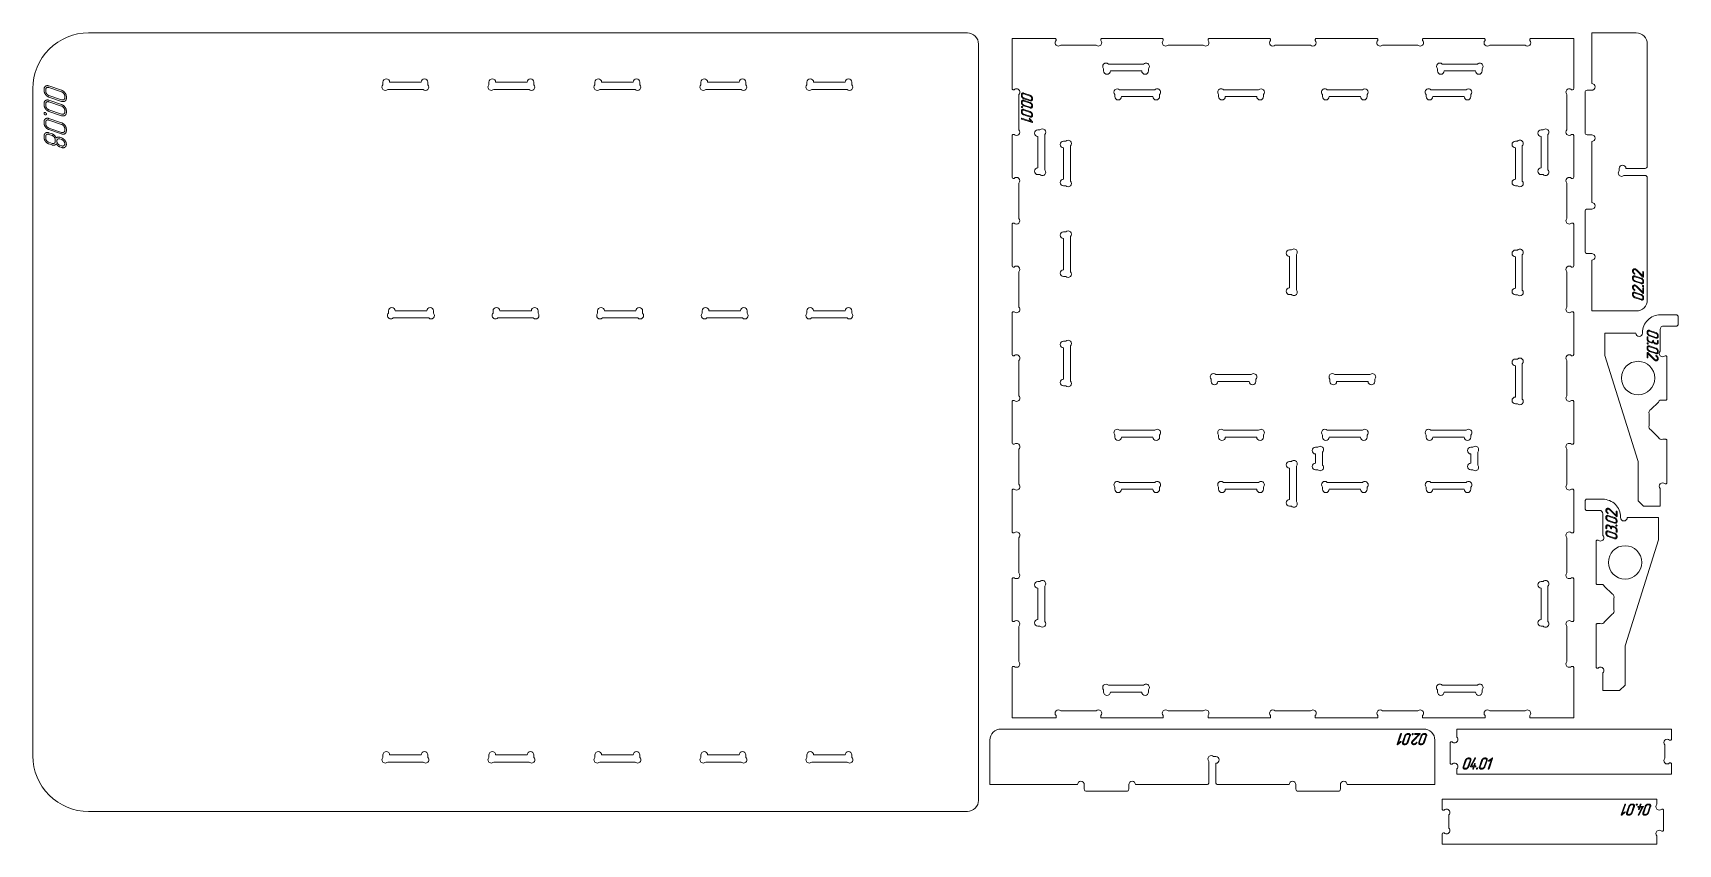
# Model space of a CAD drawing. Header units: millimetres. Extents: x 10 to 1489, y -739 to -10.
import ezdxf

# ---------------------------------------------------------------- set-up
doc = ezdxf.new("R2010")
doc.units = ezdxf.units.MM
doc.layers.add('cut', color=7, linetype='Continuous', lineweight=0)
doc.layers.add('mark', color=7, linetype='Continuous', lineweight=0)

msp = doc.modelspace()

# ---------------------------------------------------------------- linework, layer by layer
at = {"layer": 'cut'}
for points in [[(860.175975, -360.176975), (860.175975, -700.176295, -0.4142135624), (850.175995, -710.176275), (60.177575, -710.176275, -0.4142135624), (10.177675, -660.176375), (10.177675, -60.177579, -0.4142135879), (60.177575, -10.177675), (850.175995, -10.177675, -0.4142135624), (860.175975, -20.177655)], [(1411.330394, -260.177264), (1411.330394, -214.577367, 1), (1411.330394, -208.577367), (1407.330402, -208.577367, -0.4142135624), (1405.330406, -206.577371), (1405.330406, -170.577444, -0.4142136851), (1407.330402, -168.577447), (1411.330394, -168.577447, 1), (1411.330394, -162.577447), (1411.330394, -107.777581, 1), (1411.330394, -101.777581), (1407.330402, -101.777581, -0.4142135624), (1405.330406, -99.777585), (1405.330406, -63.777658, -0.4142136851), (1407.330402, -61.777661), (1411.330394, -61.777661, 1), (1411.330394, -55.777661), (1411.330394, -10.177764), (1451.330314, -10.177764, -0.4142135624), (1461.330294, -20.177744), (1461.330294, -130.077524, -0.4142135624), (1459.330298, -132.07752), (1442.130345, -132.07752, 1), (1436.130345, -132.07752), (1436.130345, -134.034867, 1), (1440.372986, -138.277508), (1459.330298, -138.277508, -0.4142135624), (1461.330294, -140.277504), (1461.330294, -250.177284, -0.4142135624), (1451.330314, -260.177264)], [(890.35368, -15.076734), (928.853603, -15.076734, -0.4142135624), (929.853601, -16.076732), (929.853601, -16.934081, 1), (934.096242, -21.176722), (965.81088, -21.176722, 1), (970.053521, -16.934081), (970.053521, -16.076732, -0.4142135624), (971.053519, -15.076734), (1025.253411, -15.076734, -0.4142135624), (1026.253409, -16.076732), (1026.253409, -16.934081, 1), (1030.49605, -21.176722), (1062.210687, -21.176722, 1), (1066.453328, -16.934081), (1066.453328, -16.076732, -0.4142135624), (1067.453326, -15.076734), (1121.653218, -15.076734, -0.4142135624), (1122.653216, -16.076732), (1122.653216, -16.934081, 1), (1126.895857, -21.176722), (1158.610494, -21.176722, 1), (1162.853135, -16.934081), (1162.853135, -16.076732, -0.4142135624), (1163.853134, -15.076734), (1218.053025, -15.076734, -0.4142135624), (1219.053023, -16.076732), (1219.053023, -16.934081, 1), (1223.295664, -21.176722), (1255.010302, -21.176722, 1), (1259.252943, -16.934081), (1259.252943, -16.076732, -0.4142135624), (1260.252941, -15.076734), (1314.452832, -15.076734, -0.4142135624), (1315.45283, -16.076732), (1315.45283, -16.934081, 1), (1319.695471, -21.176722), (1351.410109, -21.176722, 1), (1355.65275, -16.934081), (1355.65275, -16.076732, -0.4142135624), (1356.652748, -15.076734), (1395.152671, -15.076734), (1395.152671, -60.276643, -0.4142135624), (1394.152673, -61.276641), (1393.295324, -61.276641, 1), (1389.052683, -65.519282), (1389.052683, -97.23392, 1), (1393.295324, -101.476561), (1394.152673, -101.476561, -0.4142135624), (1395.152671, -102.476559), (1395.152671, -139.976484, -0.4142135624), (1394.152673, -140.976482), (1393.295324, -140.976482, 1), (1389.052683, -145.219123), (1389.052683, -176.933761, 1), (1393.295324, -181.176402), (1394.152673, -181.176402, -0.4142135624), (1395.152671, -182.1764), (1395.152671, -219.676325, -0.4142135624), (1394.152673, -220.676323), (1393.295324, -220.676323, 1), (1389.052683, -224.918964), (1389.052683, -256.633601, 1), (1393.295324, -260.876242), (1394.152673, -260.876242, -0.4142135624), (1395.152671, -261.87624), (1395.152671, -299.376165, -0.4142135624), (1394.152673, -300.376163), (1393.295324, -300.376163, 1), (1389.052683, -304.618804), (1389.052683, -336.333442, 1), (1393.295324, -340.576083), (1394.152673, -340.576083, -0.4142135624), (1395.152671, -341.576081), (1395.152671, -379.076006, -0.4142135624), (1394.152673, -380.076004), (1393.295324, -380.076004, 1), (1389.052683, -384.318645), (1389.052683, -416.033282, 1), (1393.295324, -420.275923), (1394.152673, -420.275923, -0.4142135624), (1395.152671, -421.275921), (1395.152671, -458.775846, -0.4142135624), (1394.152673, -459.775844), (1393.295324, -459.775844, 1), (1389.052683, -464.018485), (1389.052683, -495.733123, 1), (1393.295324, -499.975764), (1394.152673, -499.975764, -0.4142135624), (1395.152671, -500.975762), (1395.152671, -538.475687, -0.4142135624), (1394.152673, -539.475685), (1393.295324, -539.475685, 1), (1389.052683, -543.718326), (1389.052683, -575.432964, 1), (1393.295324, -579.675605), (1394.152673, -579.675605, -0.4142135624), (1395.152671, -580.675603), (1395.152671, -625.875512), (1355.65275, -625.875512), (1355.65275, -624.018165, 1), (1351.410109, -619.775524), (1319.695471, -619.775524, 1), (1315.45283, -624.018165), (1315.45283, -625.875512), (1259.252943, -625.875512), (1259.252943, -624.018165, 1), (1255.010302, -619.775524), (1223.295664, -619.775524, 1), (1219.053023, -624.018165), (1219.053023, -625.875512), (1162.853135, -625.875512), (1162.853135, -624.018165, 1), (1158.610494, -619.775524), (1126.895857, -619.775524, 1), (1122.653216, -624.018165), (1122.653216, -625.875512), (1066.453328, -625.875512), (1066.453328, -624.018165, 1), (1062.210687, -619.775524), (1030.49605, -619.775524, 1), (1026.253409, -624.018165), (1026.253409, -625.875512), (970.053521, -625.875512), (970.053521, -624.018165, 1), (965.81088, -619.775524), (934.096242, -619.775524, 1), (929.853601, -624.018165), (929.853601, -625.875512), (890.35368, -625.875512), (890.35368, -580.675603, -0.4142135624), (891.353678, -579.675605), (892.211027, -579.675605, 1), (896.453668, -575.432964), (896.453668, -543.718326, 1), (892.211027, -539.475685), (891.353678, -539.475685, -0.4142135624), (890.35368, -538.475687), (890.35368, -500.975762, -0.4142136851), (891.353678, -499.975764), (892.211027, -499.975764, 1), (896.453668, -495.733123), (896.453668, -464.018485, 1), (892.211027, -459.775844), (891.353678, -459.775844, -0.4142135624), (890.35368, -458.775846), (890.35368, -421.275921, -0.4142135624), (891.353678, -420.275923), (892.211027, -420.275923, 1), (896.453668, -416.033282), (896.453668, -384.318645, 1), (892.211027, -380.076004), (891.353678, -380.076004, -0.4142135573), (890.35368, -379.076006), (890.35368, -341.576081, -0.4142136493), (891.353678, -340.576083), (892.211027, -340.576083, 1), (896.453668, -336.333442), (896.453668, -304.618804, 1), (892.211027, -300.376163), (891.353678, -300.376163, -0.4142135624), (890.35368, -299.376165), (890.35368, -261.87624, -0.4142136493), (891.353678, -260.876242), (892.211027, -260.876242, 1), (896.453668, -256.633601), (896.453668, -224.918964, 1), (892.211027, -220.676323), (891.353678, -220.676323, -0.4142135573), (890.35368, -219.676325), (890.35368, -182.1764, -0.4142136493), (891.353678, -181.176402), (892.211027, -181.176402, 1), (896.453668, -176.933761), (896.453668, -145.219123, 1), (892.211027, -140.976482), (891.353678, -140.976482, -0.4142135573), (890.35368, -139.976484), (890.35368, -102.476559, -0.4142136493), (891.353678, -101.476561), (892.211027, -101.476561, 1), (896.453668, -97.23392), (896.453668, -65.519282, 1), (892.211027, -61.276641), (891.353678, -61.276641, -0.4142135624), (890.35368, -60.276643)], [(976.896157, -38.176688, 1), (972.653516, -42.419329), (972.653516, -44.376675, 1), (978.653516, -44.376675), (1006.853435, -44.376675, 1), (1012.853435, -44.376675), (1012.853435, -42.419329, 1), (1008.610794, -38.176688)], [(1276.895557, -38.176688, 1), (1272.652916, -42.419329), (1272.652916, -44.376675, 1), (1278.652916, -44.376675), (1306.852835, -44.376675, 1), (1312.852835, -44.376675), (1312.852835, -42.419329, 1), (1308.610194, -38.176688)], [(361.005698, -60.977573, 1), (365.248339, -56.734932), (365.248339, -54.577586, 1), (359.248339, -54.577586), (330.84842, -54.577586, 1), (324.84842, -54.577586), (324.84842, -56.734932, 1), (329.091061, -60.977573)], [(456.28271, -60.977573, 1), (460.525351, -56.734932), (460.525351, -54.577586, 1), (454.525351, -54.577586), (426.125432, -54.577586, 1), (420.125432, -54.577586), (420.125432, -56.734932, 1), (424.368073, -60.977573)], [(551.559722, -60.977573, 1), (555.802363, -56.734932), (555.802363, -54.577586, 1), (549.802363, -54.577586), (521.402444, -54.577586, 1), (515.402444, -54.577586), (515.402444, -56.734932, 1), (519.645085, -60.977573)], [(646.836734, -60.977573, 1), (651.079375, -56.734932), (651.079375, -54.577586, 1), (645.079375, -54.577586), (616.679456, -54.577586, 1), (610.679456, -54.577586), (610.679456, -56.734932, 1), (614.922097, -60.977573)], [(742.113746, -60.977573, 1), (746.356387, -56.734932), (746.356387, -54.577586, 1), (740.356387, -54.577586), (711.956468, -54.577586, 1), (705.956468, -54.577586), (705.956468, -56.734932, 1), (710.199109, -60.977573)], [(986.996137, -61.276641, 1), (982.753496, -65.519282), (982.753496, -67.476629, 1), (988.753496, -67.476629), (1016.953415, -67.476629, 1), (1022.953415, -67.476629), (1022.953415, -65.519282, 1), (1018.710774, -61.276641)], [(1080.262617, -61.276641, 1), (1076.019976, -65.519282), (1076.019976, -67.476629, 1), (1082.019976, -67.476629), (1110.219895, -67.476629, 1), (1116.219895, -67.476629), (1116.219895, -65.519282, 1), (1111.977254, -61.276641)], [(1173.529097, -61.276641, 1), (1169.286456, -65.519282), (1169.286456, -67.476629, 1), (1175.286456, -67.476629), (1203.486376, -67.476629, 1), (1209.486376, -67.476629), (1209.486376, -65.519282, 1), (1205.243735, -61.276641)], [(1266.795577, -61.276641, 1), (1262.552936, -65.519282), (1262.552936, -67.476629, 1), (1268.552936, -67.476629), (1296.752856, -67.476629, 1), (1302.752856, -67.476629), (1302.752856, -65.519282, 1), (1298.510215, -61.276641)], [(919.653622, -101.61921, 1), (915.410981, -97.376569), (913.453634, -97.376569, 1), (913.453634, -103.376569), (913.453634, -131.576489, 1), (913.453634, -137.576489), (915.410981, -137.576489, 1), (919.653622, -133.333848)], [(1372.052717, -101.61921, 1), (1367.810076, -97.376569), (1365.852729, -97.376569, 1), (1365.852729, -103.376569), (1365.852729, -131.576489, 1), (1365.852729, -137.576489), (1367.810076, -137.576489, 1), (1372.052717, -133.333848)], [(942.753576, -111.71919, 1), (938.510935, -107.476549), (936.553588, -107.476549, 1), (936.553588, -113.476549), (936.553588, -141.676469, 1), (936.553588, -147.676469), (938.510935, -147.676469, 1), (942.753576, -143.433828)], [(1348.952763, -111.71919, 1), (1344.710122, -107.476549), (1342.752776, -107.476549, 1), (1342.752776, -113.476549), (1342.752776, -141.676469, 1), (1342.752776, -147.676469), (1344.710122, -147.676469, 1), (1348.952763, -143.433828)], [(942.753576, -193.249972, 1), (938.510935, -189.007331), (936.553588, -189.007331, 1), (936.553588, -195.007331), (936.553588, -223.20725, 1), (936.553588, -229.20725), (938.510935, -229.20725, 1), (942.753576, -224.964609)], [(1145.853169, -209.518994, 1), (1141.610528, -205.276353), (1139.653182, -205.276353, 1), (1139.653182, -211.276353), (1139.653182, -239.476273, 1), (1139.653182, -245.476273), (1141.610528, -245.476273, 1), (1145.853169, -241.233632)], [(1348.952763, -209.668994, 1), (1344.710122, -205.426353), (1342.752776, -205.426353, 1), (1342.752776, -211.426353), (1342.752776, -239.626273, 1), (1342.752776, -245.626273), (1344.710122, -245.626273, 1), (1348.952763, -241.383632)], [(365.949492, -266.477162, 1), (370.192133, -262.234521), (370.192133, -260.077175, 1), (364.192133, -260.077175), (335.792214, -260.077175, 1), (329.792214, -260.077175), (329.792214, -262.234521, 1), (334.034855, -266.477162)], [(459.96723, -266.477162, 1), (464.209871, -262.234521), (464.209871, -260.077175, 1), (458.209871, -260.077175), (429.809952, -260.077175, 1), (423.809952, -260.077175), (423.809952, -262.234521, 1), (428.052593, -266.477162)], [(553.984967, -266.477162, 1), (558.227608, -262.234521), (558.227608, -260.077175, 1), (552.227608, -260.077175), (523.827689, -260.077175, 1), (517.827689, -260.077175), (517.827689, -262.234521, 1), (522.07033, -266.477162)], [(648.002705, -266.477162, 1), (652.245346, -262.234521), (652.245346, -260.077175, 1), (646.245346, -260.077175), (617.845427, -260.077175, 1), (611.845427, -260.077175), (611.845427, -262.234521, 1), (616.088068, -266.477162)], [(742.020442, -266.477162, 1), (746.263083, -262.234521), (746.263083, -260.077175, 1), (740.263083, -260.077175), (711.863164, -260.077175, 1), (705.863164, -260.077175), (705.863164, -262.234521, 1), (710.105805, -266.477162)], [(1422.999956, -280.208899), (1450.999888, -280.208899, 1), (1456.999888, -280.208899), (1456.999888, -279.7089, -0.4142135624), (1472.999856, -263.708932), (1487.999826, -263.708932), (1488.999824, -264.70893), (1488.999824, -272.708914), (1487.999826, -273.708912), (1475.99985, -273.708912, 0.4142135624), (1472.999856, -276.708906), (1472.999856, -296.216217, 1), (1477.242497, -300.458858), (1477.999846, -300.458858, -0.4142135624), (1478.999844, -301.458856), (1478.999844, -339.45878, -0.4142135624), (1477.999846, -340.458778), (1475.295957, -340.458778, 0.4142135624), (1471.376268, -342.082366), (1464.623464, -348.83517, 0.4142135624), (1462.999876, -352.754859), (1462.999876, -363.228871, 0.4142135624), (1464.623464, -367.14856), (1471.376268, -373.901364, 0.4142135624), (1475.295957, -375.524952), (1477.999846, -375.524952, -0.4142135624), (1478.999844, -376.52495), (1478.999844, -414.524874, -0.4142135624), (1477.999846, -415.524872), (1477.242497, -415.524872, 1), (1472.999856, -419.767513), (1472.999856, -435.774831), (1457.999886, -435.774831), (1452.999896, -430.774841), (1452.999896, -396.43615, 0.1536553472), (1452.726322, -394.65571), (1422.999956, -300.208859)], [(942.753576, -291.51883, 1), (938.510935, -287.276189), (936.553588, -287.276189, 1), (936.553588, -293.276189), (936.553588, -321.476109, 1), (936.553588, -327.476109), (938.510935, -327.476109, 1), (942.753576, -323.233468)], [(1348.952763, -307.618798, 1), (1344.710122, -303.376157), (1342.752776, -303.376157, 1), (1342.752776, -309.376157), (1342.752776, -337.576077, 1), (1342.752776, -343.576077), (1344.710122, -343.576077, 1), (1348.952763, -339.333436)], [(1073.46263, -317.376129, 1), (1069.219989, -321.61877), (1069.219989, -323.576117, 1), (1075.219989, -323.576117), (1103.419909, -323.576117, 1), (1109.419909, -323.576117), (1109.419909, -321.61877, 1), (1105.177268, -317.376129)], [(1180.329083, -317.376129, 1), (1176.086442, -321.61877), (1176.086442, -323.576117, 1), (1182.086442, -323.576117), (1210.286362, -323.576117, 1), (1216.286362, -323.576117), (1216.286362, -321.61877, 1), (1212.043721, -317.376129)], [(986.996137, -367.476029, 1), (982.753496, -371.71867), (982.753496, -373.676017, 1), (988.753496, -373.676017), (1016.953415, -373.676017, 1), (1022.953415, -373.676017), (1022.953415, -371.71867, 1), (1018.710774, -367.476029)], [(1080.262617, -367.476029, 1), (1076.019976, -371.71867), (1076.019976, -373.676017, 1), (1082.019976, -373.676017), (1110.219895, -373.676017, 1), (1116.219895, -373.676017), (1116.219895, -371.71867, 1), (1111.977254, -367.476029)], [(1173.529097, -367.476029, 1), (1169.286456, -371.71867), (1169.286456, -373.676017, 1), (1175.286456, -373.676017), (1203.486376, -373.676017, 1), (1209.486376, -373.676017), (1209.486376, -371.71867, 1), (1205.243735, -367.476029)], [(1266.795577, -367.476029, 1), (1262.552936, -371.71867), (1262.552936, -373.676017, 1), (1268.552936, -373.676017), (1296.752856, -373.676017, 1), (1302.752856, -373.676017), (1302.752856, -371.71867, 1), (1298.510215, -367.476029)], [(1169.353122, -386.980664, 1), (1165.110481, -382.738023), (1163.153135, -382.738023, 1), (1163.153135, -388.738023), (1163.153135, -396.937983, 1), (1163.153135, -402.937983), (1165.110481, -402.937983, 1), (1169.353122, -398.695342)], [(1308.852843, -386.980664, 1), (1304.610202, -382.738023), (1302.652856, -382.738023, 1), (1302.652856, -388.738023), (1302.652856, -396.937983, 1), (1302.652856, -402.937983), (1304.610202, -402.937983, 1), (1308.852843, -398.695342)], [(1145.853169, -399.718614, 1), (1141.610528, -395.475973), (1139.653182, -395.475973, 1), (1139.653182, -401.475973), (1139.653182, -429.675893, 1), (1139.653182, -435.675893), (1141.610528, -435.675893, 1), (1145.853169, -431.433252)], [(986.996137, -414.275935, 1), (982.753496, -418.518576), (982.753496, -420.475923, 1), (988.753496, -420.475923), (1016.953415, -420.475923, 1), (1022.953415, -420.475923), (1022.953415, -418.518576, 1), (1018.710774, -414.275935)], [(1080.262617, -414.275935, 1), (1076.019976, -418.518576), (1076.019976, -420.475923, 1), (1082.019976, -420.475923), (1110.219895, -420.475923, 1), (1116.219895, -420.475923), (1116.219895, -418.518576, 1), (1111.977254, -414.275935)], [(1173.529097, -414.275935, 1), (1169.286456, -418.518576), (1169.286456, -420.475923, 1), (1175.286456, -420.475923), (1203.486376, -420.475923, 1), (1209.486376, -420.475923), (1209.486376, -418.518576, 1), (1205.243735, -414.275935)], [(1266.795577, -414.275935, 1), (1262.552936, -418.518576), (1262.552936, -420.475923, 1), (1268.552936, -420.475923), (1296.752856, -420.475923, 1), (1302.752856, -420.475923), (1302.752856, -418.518576, 1), (1298.510215, -414.275935)], [(1436.330434, -601.518439), (1421.330464, -601.518439), (1421.330464, -585.511121, 1), (1417.087823, -581.26848), (1416.330474, -581.26848, -0.4142135624), (1415.330476, -580.268482), (1415.330476, -542.268558, -0.4142135624), (1416.330474, -541.26856), (1419.034363, -541.26856, 0.4142135624), (1422.954052, -539.644972), (1429.706856, -532.892168, 0.4142135624), (1431.330444, -528.972479), (1431.330444, -518.498468, 0.4142135624), (1429.706856, -514.578779), (1422.954052, -507.825975, 0.4142135624), (1419.034363, -506.202387), (1416.330474, -506.202387, -0.4142135624), (1415.330476, -505.202389), (1415.330476, -467.202465, -0.4142135624), (1416.330474, -466.202467), (1417.087823, -466.202467, 1), (1421.330464, -461.959826), (1421.330464, -442.452514, 0.4142135624), (1418.33047, -439.45252), (1406.330494, -439.45252), (1405.330496, -438.452522), (1405.330496, -430.452538), (1406.330494, -429.45254), (1421.330464, -429.45254, -0.4142135624), (1437.330432, -445.452508), (1437.330432, -445.952507, 1), (1443.330432, -445.952507), (1471.330364, -445.952507), (1471.330364, -465.952467), (1441.603998, -560.399318, 0.1536553472), (1441.330424, -562.179758), (1441.330424, -596.518449)], [(919.653622, -507.618398, 1), (915.410981, -503.375757), (913.453634, -503.375757, 1), (913.453634, -509.375757), (913.453634, -537.575677, 1), (913.453634, -543.575677), (915.410981, -543.575677, 1), (919.653622, -539.333036)], [(1372.052717, -507.618398, 1), (1367.810076, -503.375757), (1365.852729, -503.375757, 1), (1365.852729, -509.375757), (1365.852729, -537.575677, 1), (1365.852729, -543.575677), (1367.810076, -543.575677, 1), (1372.052717, -539.333036)], [(976.896157, -596.575571, 1), (972.653516, -600.818212), (972.653516, -602.775558, 1), (978.653516, -602.775558), (1006.853435, -602.775558, 1), (1012.853435, -602.775558), (1012.853435, -600.818212, 1), (1008.610794, -596.575571)], [(1276.895557, -596.575571, 1), (1272.652916, -600.818212), (1272.652916, -602.775558, 1), (1278.652916, -602.775558), (1306.852835, -602.775558, 1), (1312.852835, -602.775558), (1312.852835, -600.818212, 1), (1308.610194, -596.575571)], [(1270.352836, -686.053194), (1191.453006, -686.053194, 1), (1185.453006, -686.053194), (1185.453006, -690.053186, -0.4142135624), (1183.45301, -692.053182), (1147.453082, -692.053182, -0.4142135624), (1145.453086, -690.053186), (1145.453086, -686.053194, 1), (1139.453086, -686.053194), (1075.453226, -686.053194, -0.4142135624), (1073.45323, -684.053198), (1073.45323, -666.853245, 1), (1073.45323, -660.853245), (1071.495883, -660.853245, 1), (1067.253242, -665.095886), (1067.253242, -684.053198, -0.4142135624), (1065.253246, -686.053194), (1001.253386, -686.053194, 1), (995.253386, -686.053194), (995.253386, -690.053186, -0.4142135624), (993.25339, -692.053182), (957.253462, -692.053182, -0.4142135624), (955.253466, -690.053186), (955.253466, -686.053194, 1), (949.253466, -686.053194), (870.353636, -686.053194), (870.353636, -646.053274, -0.4142135624), (880.353616, -636.053294), (1260.352856, -636.053294, -0.4142135624), (1270.352836, -646.053274)], [(1290.08952, -676.553213), (1290.08952, -671.833847, 1), (1285.846879, -667.591206), (1285.08953, -667.591206, -0.4142135675), (1284.089532, -666.591208), (1284.089532, -648.591244, -0.4142135624), (1285.08953, -647.591246), (1285.846879, -647.591246, 1), (1290.08952, -643.348605), (1290.08952, -636.053294), (1483.089134, -636.053294), (1483.089134, -645.053276, -0.4142135624), (1482.089136, -646.053274), (1481.331787, -646.053274, 1), (1477.089146, -650.295915), (1477.089146, -662.310592, 1), (1481.331787, -666.553233), (1482.089136, -666.553233, -0.4142135624), (1483.089134, -667.553231), (1483.089134, -676.553213)], [(361.005698, -665.776363, 1), (365.248339, -661.533722), (365.248339, -659.376376, 1), (359.248339, -659.376376), (330.84842, -659.376376, 1), (324.84842, -659.376376), (324.84842, -661.533722, 1), (329.091061, -665.776363)], [(456.28271, -665.776363, 1), (460.525351, -661.533722), (460.525351, -659.376376, 1), (454.525351, -659.376376), (426.125432, -659.376376, 1), (420.125432, -659.376376), (420.125432, -661.533722, 1), (424.368073, -665.776363)], [(551.559722, -665.776363, 1), (555.802363, -661.533722), (555.802363, -659.376376, 1), (549.802363, -659.376376), (521.402444, -659.376376, 1), (515.402444, -659.376376), (515.402444, -661.533722, 1), (519.645085, -665.776363)], [(646.836734, -665.776363, 1), (651.079375, -661.533722), (651.079375, -659.376376, 1), (645.079375, -659.376376), (616.679456, -659.376376, 1), (610.679456, -659.376376), (610.679456, -661.533722, 1), (614.922097, -665.776363)], [(742.113746, -665.776363, 1), (746.356387, -661.533722), (746.356387, -659.376376, 1), (740.356387, -659.376376), (711.956468, -659.376376, 1), (705.956468, -659.376376), (705.956468, -661.533722, 1), (710.199109, -665.776363)], [(1469.999583, -699.000025), (1469.999583, -703.719391, 1), (1474.242224, -707.962032), (1474.999573, -707.962032, -0.4142135624), (1475.999571, -708.96203), (1475.999571, -726.961994, -0.4142135624), (1474.999573, -727.961992), (1474.242224, -727.961992, 1), (1469.999583, -732.204633), (1469.999583, -739.499944), (1276.999969, -739.499944), (1276.999969, -730.499962, -0.4142135624), (1277.999967, -729.499964), (1278.757316, -729.499964, 1), (1282.999957, -725.257323), (1282.999957, -713.242646, 1), (1278.757316, -709.000005), (1277.999967, -709.000005, -0.4142135624), (1276.999969, -708.000007), (1276.999969, -699.000025)]]:
    msp.add_lwpolyline(points, format="xyb", close=True, dxfattribs=at)
for centre in [(1452.999896, -320.458818), (1441.330424, -486.202427)]:
    msp.add_circle(centre, 14.99997, dxfattribs=at)
at = {"layer": 'mark'}
for points in [[(35.95805, -61.732331), (24.529502, -57.84841), (24.417546, -57.81166), (24.306679, -57.77786), (24.196899, -57.747011), (24.088208, -57.719112), (23.980605, -57.694163), (23.87409, -57.672165), (23.768664, -57.653117), (23.664325, -57.63702), (23.561075, -57.623873), (23.458913, -57.613676), (23.357839, -57.60643), (23.257853, -57.602134), (23.158955, -57.600789), (23.061145, -57.602393), (22.964424, -57.606949), (22.868791, -57.614454), (22.774246, -57.62491), (22.680789, -57.638317), (22.58842, -57.654674), (22.49714, -57.673981), (22.406948, -57.696239), (22.317843, -57.721447), (22.229827, -57.749605), (22.1429, -57.780714), (22.05706, -57.814773), (21.972308, -57.851783), (21.888645, -57.891743), (21.80607, -57.934653), (21.724583, -57.980514), (21.644184, -58.029325), (21.564873, -58.081086), (21.486651, -58.135798), (21.410186, -58.192712), (21.336149, -58.251078), (21.264539, -58.310897), (21.195357, -58.372169), (21.128602, -58.434894), (21.064274, -58.499072), (21.002374, -58.564703), (20.942902, -58.631786), (20.885857, -58.700323), (20.831239, -58.770312), (20.779049, -58.841754), (20.729286, -58.914649), (20.681951, -58.988997), (20.637043, -59.064797), (20.594563, -59.142051), (20.55451, -59.220757), (20.516884, -59.300916), (20.481686, -59.382528), (20.448916, -59.465593), (20.418573, -59.550111), (20.390657, -59.636081), (20.365169, -59.723505), (20.342108, -59.812381), (20.321475, -59.90271), (20.303269, -59.994492), (20.28749, -60.087727), (20.274139, -60.182415), (20.263216, -60.278555), (20.25472, -60.376149), (20.248651, -60.475195), (20.24501, -60.575694), (20.243796, -60.677646), (20.243796, -62.106214), (20.245031, -62.217725), (20.248735, -62.329042), (20.254908, -62.440166), (20.263551, -62.551097), (20.274662, -62.661835), (20.288244, -62.77238), (20.304294, -62.882731), (20.322814, -62.99289), (20.343803, -63.102855), (20.367261, -63.212627), (20.393189, -63.322206), (20.421586, -63.431592), (20.452452, -63.540785), (20.485788, -63.649784), (20.521593, -63.758591), (20.559867, -63.867204), (20.60061, -63.975624), (20.643823, -64.083852), (20.689505, -64.191885), (20.737657, -64.299726), (20.788278, -64.407374), (20.841368, -64.514829), (20.896927, -64.62209), (20.954955, -64.729158), (21.015453, -64.836034), (21.078421, -64.942716), (21.143857, -65.049205), (21.211763, -65.1555), (21.282138, -65.261603), (21.354983, -65.367512), (21.430296, -65.473229), (21.508079, -65.578752), (21.587578, -65.683115), (21.66804, -65.785349), (21.749464, -65.885454), (21.831851, -65.983432), (21.9152, -66.079281), (21.999513, -66.173001), (22.084787, -66.264594), (22.171024, -66.354057), (22.258224, -66.441393), (22.346387, -66.5266), (22.435512, -66.609679), (22.5256, -66.690629), (22.61665, -66.769451), (22.708663, -66.846145), (22.801638, -66.92071), (22.895577, -66.993147), (22.990477, -67.063455), (23.086341, -67.131635), (23.183167, -67.197687), (23.280955, -67.26161), (23.379706, -67.323405), (23.47942, -67.383072), (23.580097, -67.44061), (23.681736, -67.496019), (23.784337, -67.549301), (23.887902, -67.600454), (23.992428, -67.649479), (24.097918, -67.696375), (24.20437, -67.741143), (24.311785, -67.783782), (24.420162, -67.824293), (24.529502, -67.862676), (35.95805, -71.746597), (36.069134, -71.78311), (36.179172, -71.816784), (36.288163, -71.847619), (36.396108, -71.875615), (36.503006, -71.900771), (36.608858, -71.923089), (36.713664, -71.942568), (36.817424, -71.959208), (36.920137, -71.973009), (37.021804, -71.983971), (37.122425, -71.992094), (37.221999, -71.997378), (37.320527, -71.999823), (37.418008, -71.999428), (37.514444, -71.996195), (37.609833, -71.990123), (37.704176, -71.981212), (37.797472, -71.969462), (37.889722, -71.954873), (37.980926, -71.937445), (38.071083, -71.917178), (38.160195, -71.894071), (38.248259, -71.868126), (38.335278, -71.839342), (38.42125, -71.807719), (38.506176, -71.773257), (38.590056, -71.735956), (38.672889, -71.695816), (38.754676, -71.652837), (38.835416, -71.607018), (38.915111, -71.558361), (38.993759, -71.506865), (39.070663, -71.45306), (39.145126, -71.397477), (39.217147, -71.340116), (39.286727, -71.280976), (39.353865, -71.220058), (39.418563, -71.157362), (39.480818, -71.092887), (39.540633, -71.026635), (39.598006, -70.958603), (39.652937, -70.888794), (39.705427, -70.817206), (39.755476, -70.74384), (39.803083, -70.668696), (39.848249, -70.591773), (39.890974, -70.513072), (39.931257, -70.432593), (39.969099, -70.350335), (40.004499, -70.266299), (40.037458, -70.180485), (40.067975, -70.092893), (40.096051, -70.003522), (40.121686, -69.912373), (40.144879, -69.819446), (40.165631, -69.72474), (40.183942, -69.628256), (40.199811, -69.529994), (40.213239, -69.429953), (40.224225, -69.328134), (40.23277, -69.224537), (40.238873, -69.119162), (40.242535, -69.012008), (40.243756, -68.903076), (40.243756, -67.474507), (40.242501, -67.362125), (40.238734, -67.249977), (40.232456, -67.138064), (40.223667, -67.026386), (40.212367, -66.914943), (40.198555, -66.803734), (40.182233, -66.692761), (40.163399, -66.582022), (40.142054, -66.471517), (40.118198, -66.361248), (40.091831, -66.251213), (40.062953, -66.141413), (40.031564, -66.031848), (39.997663, -65.922518), (39.961251, -65.813422), (39.922328, -65.704561), (39.880894, -65.595935), (39.836949, -65.487544), (39.790493, -65.379387), (39.741525, -65.271465), (39.690046, -65.163778), (39.636057, -65.056326), (39.579556, -64.949108), (39.520543, -64.842125), (39.45902, -64.735378), (39.394986, -64.628864), (39.32844, -64.522586), (39.259383, -64.416542), (39.187815, -64.310733), (39.113736, -64.205159), (39.037146, -64.09982), (38.958044, -63.994715), (38.877269, -63.890799), (38.795656, -63.789027), (38.713207, -63.689397), (38.62992, -63.59191), (38.545796, -63.496566), (38.460836, -63.403365), (38.375038, -63.312308), (38.288403, -63.223393), (38.200931, -63.136621), (38.112622, -63.051992), (38.023476, -62.969506), (37.933493, -62.889163), (37.842673, -62.810963), (37.751016, -62.734906), (37.658521, -62.660992), (37.56519, -62.589221), (37.471022, -62.519593), (37.376016, -62.452108), (37.280174, -62.386766), (37.183494, -62.323567), (37.085978, -62.262511), (36.987624, -62.203598), (36.888434, -62.146828), (36.788406, -62.092201), (36.687541, -62.039717), (36.585839, -61.989375), (36.483301, -61.941177), (36.379925, -61.895122), (36.275712, -61.85121), (36.170662, -61.809441), (36.064775, -61.769814)], [(35.95805, -63.1609), (24.529502, -59.276979), (24.386059, -59.2316), (24.245016, -59.19379), (24.106372, -59.163548), (23.970128, -59.140874), (23.836283, -59.125769), (23.704838, -59.118232), (23.575793, -59.118263), (23.449147, -59.125863), (23.324901, -59.141031), (23.203054, -59.163768), (23.083606, -59.194072), (22.966559, -59.231945), (22.85191, -59.277387), (22.739662, -59.330397), (22.629813, -59.390975), (22.522363, -59.459121), (22.419434, -59.533213), (22.323145, -59.611625), (22.233496, -59.694359), (22.150489, -59.781414), (22.074122, -59.872791), (22.004395, -59.968488), (21.94131, -60.068507), (21.884864, -60.172848), (21.83506, -60.281509), (21.791896, -60.394492), (21.755372, -60.511796), (21.72549, -60.633421), (21.702248, -60.759368), (21.685646, -60.889636), (21.675685, -61.024225), (21.672365, -61.163136), (21.672365, -62.591704), (21.675546, -62.736256), (21.685088, -62.880627), (21.700992, -63.024816), (21.723258, -63.168824), (21.751885, -63.31265), (21.786873, -63.456295), (21.828224, -63.599759), (21.875936, -63.743041), (21.930009, -63.886142), (21.990444, -64.029062), (22.057241, -64.1718), (22.1304, -64.314357), (22.209919, -64.456733), (22.295801, -64.598927), (22.388044, -64.74094), (22.486649, -64.882771), (22.590053, -65.021713), (22.696693, -65.155057), (22.80657, -65.282803), (22.919684, -65.404952), (23.036034, -65.521503), (23.155621, -65.632456), (23.278444, -65.737811), (23.404504, -65.837568), (23.533801, -65.931728), (23.666334, -66.02029), (23.802104, -66.103254), (23.94111, -66.18062), (24.083353, -66.252389), (24.228833, -66.318559), (24.377549, -66.379132), (24.529502, -66.434108), (35.95805, -70.318028), (36.103195, -70.364076), (36.245773, -70.402665), (36.385784, -70.433795), (36.523228, -70.457467), (36.658105, -70.473681), (36.790415, -70.482436), (36.920158, -70.483732), (37.047334, -70.47757), (37.171943, -70.46395), (37.293985, -70.442871), (37.413461, -70.414334), (37.530369, -70.378338), (37.64471, -70.334884), (37.756484, -70.283971), (37.865692, -70.225599), (37.972332, -70.15977), (38.024188, -70.124376), (38.074397, -70.087753), (38.12296, -70.049901), (38.169876, -70.01082), (38.215147, -69.97051), (38.258771, -69.928971), (38.300749, -69.886203), (38.341081, -69.842206), (38.379767, -69.79698), (38.416807, -69.750525), (38.4522, -69.702842), (38.485947, -69.653929), (38.518048, -69.603787), (38.548503, -69.552416), (38.577311, -69.499816), (38.604474, -69.445988), (38.62999, -69.39093), (38.65386, -69.334643), (38.676084, -69.277127), (38.696661, -69.218383), (38.715592, -69.158409), (38.732878, -69.097206), (38.748516, -69.034775), (38.762509, -68.971114), (38.774856, -68.906225), (38.785556, -68.840106), (38.79461, -68.772758), (38.802018, -68.704182), (38.80778, -68.634376), (38.811895, -68.563342), (38.814365, -68.491078), (38.815188, -68.417586), (38.815188, -66.989017), (38.811923, -66.841061), (38.80213, -66.69362), (38.785807, -66.546694), (38.762956, -66.400283), (38.733575, -66.254388), (38.697666, -66.109008), (38.655227, -65.964144), (38.606259, -65.819795), (38.550763, -65.675961), (38.488737, -65.532642), (38.420183, -65.389839), (38.345099, -65.247551), (38.263487, -65.105779), (38.175345, -64.964521), (38.080675, -64.82378), (37.979475, -64.683553), (37.873644, -64.546384), (37.765078, -64.414816), (37.653778, -64.288847), (37.539744, -64.16848), (37.422975, -64.053712), (37.303472, -63.944546), (37.181234, -63.840979), (37.056263, -63.743013), (36.928556, -63.650648), (36.798116, -63.563882), (36.664941, -63.482718), (36.529031, -63.407153), (36.390388, -63.337189), (36.24901, -63.272826), (36.104897, -63.214063)], [(35.95805, -74.589448), (24.529502, -70.705528), (24.417546, -70.668777), (24.306679, -70.634978), (24.196899, -70.604128), (24.088208, -70.576229), (23.980605, -70.551281), (23.87409, -70.529282), (23.768664, -70.510235), (23.664325, -70.494137), (23.561075, -70.48099), (23.458913, -70.470793), (23.357839, -70.463547), (23.257853, -70.459251), (23.158955, -70.457906), (23.061145, -70.459511), (22.964424, -70.464066), (22.868791, -70.471572), (22.774246, -70.482028), (22.680789, -70.495434), (22.58842, -70.511791), (22.49714, -70.531098), (22.406948, -70.553356), (22.317843, -70.578564), (22.229827, -70.606722), (22.1429, -70.637831), (22.05706, -70.67189), (21.972308, -70.7089), (21.888645, -70.74886), (21.80607, -70.79177), (21.724583, -70.837631), (21.644184, -70.886442), (21.564873, -70.938203), (21.486651, -70.992915), (21.410186, -71.049829), (21.336149, -71.108195), (21.264539, -71.168015), (21.195357, -71.229287), (21.128602, -71.292012), (21.064274, -71.356189), (21.002374, -71.42182), (20.942902, -71.488904), (20.885857, -71.55744), (20.831239, -71.627429), (20.779049, -71.698871), (20.729286, -71.771766), (20.681951, -71.846114), (20.637043, -71.921914), (20.594563, -71.999168), (20.55451, -72.077874), (20.516884, -72.158033), (20.481686, -72.239645), (20.448916, -72.32271), (20.418573, -72.407228), (20.390657, -72.493198), (20.365169, -72.580622), (20.342108, -72.669498), (20.321475, -72.759827), (20.303269, -72.851609), (20.28749, -72.944844), (20.274139, -73.039532), (20.263216, -73.135672), (20.25472, -73.233266), (20.248651, -73.332312), (20.24501, -73.432811), (20.243796, -73.534763), (20.243796, -74.963332), (20.245031, -75.074842), (20.248735, -75.186159), (20.254908, -75.297283), (20.263551, -75.408214), (20.274662, -75.518952), (20.288244, -75.629497), (20.304294, -75.739848), (20.322814, -75.850007), (20.343803, -75.959972), (20.367261, -76.069744), (20.393189, -76.179323), (20.421586, -76.288709), (20.452452, -76.397902), (20.485788, -76.506901), (20.521593, -76.615708), (20.559867, -76.724321), (20.60061, -76.832742), (20.643823, -76.940969), (20.689505, -77.049003), (20.737657, -77.156843), (20.788278, -77.264491), (20.841368, -77.371946), (20.896927, -77.479207), (20.954955, -77.586276), (21.015453, -77.693151), (21.078421, -77.799833), (21.143857, -77.906322), (21.211763, -78.012617), (21.282138, -78.11872), (21.354983, -78.22463), (21.430296, -78.330346), (21.508079, -78.435869), (21.587578, -78.540232), (21.66804, -78.642466), (21.749464, -78.742572), (21.831851, -78.840549), (21.9152, -78.936398), (21.999513, -79.030119), (22.084787, -79.121711), (22.171024, -79.211175), (22.258224, -79.29851), (22.346387, -79.383717), (22.435512, -79.466796), (22.5256, -79.547746), (22.61665, -79.626568), (22.708663, -79.703262), (22.801638, -79.777827), (22.895577, -79.850264), (22.990477, -79.920572), (23.086341, -79.988752), (23.183167, -80.054804), (23.280955, -80.118727), (23.379706, -80.180522), (23.47942, -80.240189), (23.580097, -80.297727), (23.681736, -80.353137), (23.784337, -80.406418), (23.887902, -80.457571), (23.992428, -80.506596), (24.097918, -80.553492), (24.20437, -80.59826), (24.311785, -80.640899), (24.420162, -80.68141), (24.529502, -80.719793), (35.95805, -84.603714), (36.069134, -84.640227), (36.179172, -84.673901), (36.288163, -84.704736), (36.396108, -84.732732), (36.503006, -84.757889), (36.608858, -84.780206), (36.713664, -84.799685), (36.817424, -84.816325), (36.920137, -84.830126), (37.021804, -84.841088), (37.122425, -84.849211), (37.221999, -84.854495), (37.320527, -84.85694), (37.418008, -84.856546), (37.514444, -84.853312), (37.609833, -84.84724), (37.704176, -84.838329), (37.797472, -84.826579), (37.889722, -84.81199), (37.980926, -84.794562), (38.071083, -84.774295), (38.160195, -84.751189), (38.248259, -84.725244), (38.335278, -84.696459), (38.42125, -84.664836), (38.506176, -84.630374), (38.590056, -84.593073), (38.672889, -84.552933), (38.754676, -84.509954), (38.835416, -84.464136), (38.915111, -84.415479), (38.993759, -84.363982), (39.070663, -84.310178), (39.145126, -84.254595), (39.217147, -84.197233), (39.286727, -84.138093), (39.353865, -84.077175), (39.418563, -84.014479), (39.480818, -83.950005), (39.540633, -83.883752), (39.598006, -83.815721), (39.652937, -83.745911), (39.705427, -83.674323), (39.755476, -83.600957), (39.803083, -83.525813), (39.848249, -83.44889), (39.890974, -83.370189), (39.931257, -83.28971), (39.969099, -83.207452), (40.004499, -83.123417), (40.037458, -83.037602), (40.067975, -82.95001), (40.096051, -82.860639), (40.121686, -82.76949), (40.144879, -82.676563), (40.165631, -82.581857), (40.183942, -82.485373), (40.199811, -82.387111), (40.213239, -82.28707), (40.224225, -82.185251), (40.23277, -82.081654), (40.238873, -81.976279), (40.242535, -81.869125), (40.243756, -81.760193), (40.243756, -80.331624), (40.242501, -80.219242), (40.238734, -80.107094), (40.232456, -79.995182), (40.223667, -79.883503), (40.212367, -79.77206), (40.198555, -79.660852), (40.182233, -79.549878), (40.163399, -79.439139), (40.142054, -79.328634), (40.118198, -79.218365), (40.091831, -79.10833), (40.062953, -78.99853), (40.031564, -78.888965), (39.997663, -78.779635), (39.961251, -78.670539), (39.922328, -78.561678), (39.880894, -78.453052), (39.836949, -78.344661), (39.790493, -78.236504), (39.741525, -78.128582), (39.690046, -78.020895), (39.636057, -77.913443), (39.579556, -77.806225), (39.520543, -77.699243), (39.45902, -77.592495), (39.394986, -77.485981), (39.32844, -77.379703), (39.259383, -77.273659), (39.187815, -77.16785), (39.113736, -77.062276), (39.037146, -76.956937), (38.958044, -76.851832), (38.877269, -76.747916), (38.795656, -76.646144), (38.713207, -76.546514), (38.62992, -76.449027), (38.545796, -76.353683), (38.460836, -76.260483), (38.375038, -76.169425), (38.288403, -76.08051), (38.200931, -75.993738), (38.112622, -75.909109), (38.023476, -75.826623), (37.933493, -75.74628), (37.842673, -75.66808), (37.751016, -75.592023), (37.658521, -75.518109), (37.56519, -75.446338), (37.471022, -75.37671), (37.376016, -75.309225), (37.280174, -75.243883), (37.183494, -75.180684), (37.085978, -75.119628), (36.987624, -75.060715), (36.888434, -75.003945), (36.788406, -74.949318), (36.687541, -74.896834), (36.585839, -74.846493), (36.483301, -74.798294), (36.379925, -74.752239), (36.275712, -74.708327), (36.170662, -74.666558), (36.064775, -74.626932)], [(35.95805, -76.018017), (24.529502, -72.134096), (24.386059, -72.088717), (24.245016, -72.050907), (24.106372, -72.020665), (23.970128, -71.997991), (23.836283, -71.982886), (23.704838, -71.975349), (23.575793, -71.97538), (23.449147, -71.98298), (23.324901, -71.998148), (23.203054, -72.020885), (23.083606, -72.051189), (22.966559, -72.089063), (22.85191, -72.134504), (22.739662, -72.187514), (22.629813, -72.248092), (22.522363, -72.316239), (22.419434, -72.39033), (22.323145, -72.468742), (22.233496, -72.551476), (22.150489, -72.638531), (22.074122, -72.729908), (22.004395, -72.825605), (21.94131, -72.925624), (21.884864, -73.029965), (21.83506, -73.138626), (21.791896, -73.251609), (21.755372, -73.368913), (21.72549, -73.490539), (21.702248, -73.616485), (21.685646, -73.746753), (21.675685, -73.881343), (21.672365, -74.020253), (21.672365, -75.448822), (21.675546, -75.593374), (21.685088, -75.737744), (21.700992, -75.881933), (21.723258, -76.025941), (21.751885, -76.169767), (21.786873, -76.313413), (21.828224, -76.456876), (21.875936, -76.600159), (21.930009, -76.74326), (21.990444, -76.886179), (22.057241, -77.028918), (22.1304, -77.171474), (22.209919, -77.31385), (22.295801, -77.456044), (22.388044, -77.598057), (22.486649, -77.739888), (22.590053, -77.87883), (22.696693, -78.012174), (22.80657, -78.139921), (22.919684, -78.262069), (23.036034, -78.37862), (23.155621, -78.489573), (23.278444, -78.594928), (23.404504, -78.694685), (23.533801, -78.788845), (23.666334, -78.877407), (23.802104, -78.960371), (23.94111, -79.037737), (24.083353, -79.109506), (24.228833, -79.175676), (24.377549, -79.236249), (24.529502, -79.291225), (35.95805, -83.175145), (36.103195, -83.221193), (36.245773, -83.259782), (36.385784, -83.290912), (36.523228, -83.314584), (36.658105, -83.330798), (36.790415, -83.339553), (36.920158, -83.340849), (37.047334, -83.334688), (37.171943, -83.321067), (37.293985, -83.299988), (37.413461, -83.271451), (37.530369, -83.235455), (37.64471, -83.192001), (37.756484, -83.141088), (37.865692, -83.082717), (37.972332, -83.016887), (38.024188, -82.981493), (38.074397, -82.94487), (38.12296, -82.907018), (38.169876, -82.867937), (38.215147, -82.827627), (38.258771, -82.786088), (38.300749, -82.74332), (38.341081, -82.699323), (38.379767, -82.654097), (38.416807, -82.607643), (38.4522, -82.559959), (38.485947, -82.511046), (38.518048, -82.460904), (38.548503, -82.409533), (38.577311, -82.356934), (38.604474, -82.303105), (38.62999, -82.248047), (38.65386, -82.19176), (38.676084, -82.134245), (38.696661, -82.0755), (38.715592, -82.015526), (38.732878, -81.954324), (38.748516, -81.891892), (38.762509, -81.828231), (38.774856, -81.763342), (38.785556, -81.697223), (38.79461, -81.629876), (38.802018, -81.561299), (38.80778, -81.491493), (38.811895, -81.420459), (38.814365, -81.348195), (38.815188, -81.274703), (38.815188, -79.846134), (38.811923, -79.698178), (38.80213, -79.550737), (38.785807, -79.403811), (38.762956, -79.2574), (38.733575, -79.111505), (38.697666, -78.966126), (38.655227, -78.821261), (38.606259, -78.676912), (38.550763, -78.533078), (38.488737, -78.389759), (38.420183, -78.246956), (38.345099, -78.104668), (38.263487, -77.962896), (38.175345, -77.821639), (38.080675, -77.680897), (37.979475, -77.54067), (37.873644, -77.403501), (37.765078, -77.271933), (37.653778, -77.145965), (37.539744, -77.025597), (37.422975, -76.91083), (37.303472, -76.801663), (37.181234, -76.698096), (37.056263, -76.60013), (36.928556, -76.507765), (36.798116, -76.420999), (36.664941, -76.339835), (36.529031, -76.26427), (36.390388, -76.194306), (36.24901, -76.129943), (36.104897, -76.07118)], [(900.808504, -69.311037), (906.522778, -71.252997), (906.633339, -71.288091), (906.741807, -71.317506), (906.848182, -71.341244), (906.952465, -71.359303), (907.054655, -71.371684), (907.154752, -71.378388), (907.252757, -71.379413), (907.348669, -71.374761), (907.442489, -71.36443), (907.534216, -71.348421), (907.62385, -71.326735), (907.711392, -71.29937), (907.796841, -71.266327), (907.880197, -71.227607), (907.961461, -71.183208), (908.040632, -71.133132), (908.116316, -71.078438), (908.187116, -71.020187), (908.253034, -70.95838), (908.314069, -70.893016), (908.370222, -70.824096), (908.421491, -70.751619), (908.467878, -70.675585), (908.509381, -70.595995), (908.546002, -70.512849), (908.577741, -70.426145), (908.604596, -70.335885), (908.626569, -70.242069), (908.643659, -70.144696), (908.655866, -70.043766), (908.66319, -69.93928), (908.665631, -69.831237), (908.665631, -69.116953), (908.66312, -69.004688), (908.655587, -68.892892), (908.643031, -68.781566), (908.625453, -68.67071), (908.602852, -68.560323), (908.57523, -68.450406), (908.542585, -68.340958), (908.504917, -68.231979), (908.462228, -68.123471), (908.414516, -68.015431), (908.361781, -67.907862), (908.304025, -67.800762), (908.241246, -67.694131), (908.173445, -67.58797), (908.100621, -67.482278), (908.022775, -67.377056), (907.941581, -67.274212), (907.858713, -67.175654), (907.774171, -67.081382), (907.687955, -66.991395), (907.600064, -66.905695), (907.5105, -66.82428), (907.419261, -66.747152), (907.326348, -66.67431), (907.231761, -66.605753), (907.1355, -66.541483), (907.037565, -66.481498), (906.937956, -66.425799), (906.836673, -66.374387), (906.733715, -66.32726), (906.629084, -66.284419), (906.522778, -66.245865), (900.808504, -64.303904), (900.697092, -64.268629), (900.587857, -64.239255), (900.480798, -64.215782), (900.375916, -64.198209), (900.273209, -64.186537), (900.172679, -64.180766), (900.074326, -64.180896), (899.978149, -64.186926), (899.884148, -64.198857), (899.792323, -64.216689), (899.702675, -64.240422), (899.615203, -64.270056), (899.529907, -64.30559), (899.446788, -64.347025), (899.365845, -64.394361), (899.287078, -64.447598), (899.211828, -64.505238), (899.141431, -64.565784), (899.07589, -64.629235), (899.015204, -64.695592), (898.959373, -64.764855), (898.908396, -64.837023), (898.862275, -64.912098), (898.821008, -64.990077), (898.784596, -65.070963), (898.753039, -65.154754), (898.726337, -65.241451), (898.70449, -65.331054), (898.687498, -65.423562), (898.675361, -65.518977), (898.668079, -65.617296), (898.665651, -65.718522), (898.665651, -66.432806), (898.66812, -66.54422), (898.675528, -66.655247), (898.687875, -66.765889), (898.70516, -66.876144), (898.727384, -66.986012), (898.754546, -67.095495), (898.786647, -67.204591), (898.823687, -67.313301), (898.865665, -67.421625), (898.912581, -67.529562), (898.964437, -67.637113), (899.021231, -67.744278), (899.082963, -67.851057), (899.149635, -67.957449), (899.221244, -68.063455), (899.297793, -68.169075), (899.377773, -68.272373), (899.459679, -68.371415), (899.543509, -68.4662), (899.629265, -68.556728), (899.716946, -68.642999), (899.806553, -68.725013), (899.898085, -68.802771), (899.991541, -68.876272), (900.086923, -68.945516), (900.184231, -69.010504), (900.283463, -69.071235), (900.384621, -69.127709), (900.487704, -69.179926), (900.592712, -69.227886), (900.699645, -69.27159)], [(900.808504, -75.739596), (906.522778, -77.681556), (906.633339, -77.716649), (906.741807, -77.746065), (906.848182, -77.769802), (906.952465, -77.787862), (907.054655, -77.800243), (907.154752, -77.806946), (907.252757, -77.807972), (907.348669, -77.803319), (907.442489, -77.792988), (907.534216, -77.77698), (907.62385, -77.755293), (907.711392, -77.727929), (907.796841, -77.694886), (907.880197, -77.656165), (907.961461, -77.611767), (908.040632, -77.56169), (908.116316, -77.506996), (908.187116, -77.448746), (908.253034, -77.386939), (908.314069, -77.321575), (908.370222, -77.252654), (908.421491, -77.180178), (908.467878, -77.104144), (908.509381, -77.024554), (908.546002, -76.941407), (908.577741, -76.854704), (908.604596, -76.764444), (908.626569, -76.670627), (908.643659, -76.573254), (908.655866, -76.472325), (908.66319, -76.367838), (908.665631, -76.259795), (908.665631, -75.545511), (908.66312, -75.433246), (908.655587, -75.321451), (908.643031, -75.210125), (908.625453, -75.099268), (908.602852, -74.988881), (908.57523, -74.878964), (908.542585, -74.769516), (908.504917, -74.660538), (908.462228, -74.552029), (908.414516, -74.44399), (908.361781, -74.33642), (908.304025, -74.22932), (908.241246, -74.12269), (908.173445, -74.016529), (908.100621, -73.910837), (908.022775, -73.805615), (907.941581, -73.702771), (907.858713, -73.604213), (907.774171, -73.50994), (907.687955, -73.419954), (907.600064, -73.334253), (907.5105, -73.252839), (907.419261, -73.175711), (907.326348, -73.102868), (907.231761, -73.034312), (907.1355, -72.970041), (907.037565, -72.910056), (906.937956, -72.854358), (906.836673, -72.802945), (906.733715, -72.755819), (906.629084, -72.712978), (906.522778, -72.674423), (900.808504, -70.732463), (900.697092, -70.697188), (900.587857, -70.667814), (900.480798, -70.64434), (900.375916, -70.626767), (900.273209, -70.615096), (900.172679, -70.609325), (900.074326, -70.609454), (899.978149, -70.615485), (899.884148, -70.627416), (899.792323, -70.645248), (899.702675, -70.668981), (899.615203, -70.698614), (899.529907, -70.734149), (899.446788, -70.775584), (899.365845, -70.82292), (899.287078, -70.876157), (899.211828, -70.933797), (899.141431, -70.994342), (899.07589, -71.057794), (899.015204, -71.124151), (898.959373, -71.193413), (898.908396, -71.265582), (898.862275, -71.340656), (898.821008, -71.418636), (898.784596, -71.499522), (898.753039, -71.583313), (898.726337, -71.67001), (898.70449, -71.759613), (898.687498, -71.852121), (898.675361, -71.947535), (898.668079, -72.045855), (898.665651, -72.14708), (898.665651, -72.861365), (898.66812, -72.972778), (898.675528, -73.083806), (898.687875, -73.194447), (898.70516, -73.304702), (898.727384, -73.414571), (898.754546, -73.524053), (898.786647, -73.63315), (898.823687, -73.74186), (898.865665, -73.850183), (898.912581, -73.958121), (898.964437, -74.065672), (899.021231, -74.172837), (899.082963, -74.279615), (899.149635, -74.386008), (899.221244, -74.492014), (899.297793, -74.597634), (899.377773, -74.700932), (899.459679, -74.799973), (899.543509, -74.894758), (899.629265, -74.985286), (899.716946, -75.071558), (899.806553, -75.153572), (899.898085, -75.23133), (899.991541, -75.304831), (900.086923, -75.374075), (900.184231, -75.439063), (900.283463, -75.499793), (900.384621, -75.556267), (900.487704, -75.608484), (900.592712, -75.656445), (900.699645, -75.700149)], [(900.808504, -68.596753), (906.522778, -70.538713), (906.595351, -70.561737), (906.66664, -70.581031), (906.736645, -70.596597), (906.805367, -70.608433), (906.872805, -70.616539), (906.93896, -70.620917), (907.003832, -70.621565), (907.06742, -70.618484), (907.129725, -70.611674), (907.190746, -70.601135), (907.250483, -70.586866), (907.308937, -70.568868), (907.366108, -70.547141), (907.421995, -70.521684), (907.476599, -70.492499), (907.529919, -70.459584), (907.580951, -70.423575), (907.628691, -70.385109), (907.673139, -70.344184), (907.714294, -70.300802), (907.752156, -70.254962), (907.786727, -70.206663), (907.818004, -70.155907), (907.84599, -70.102693), (907.870683, -70.047021), (907.892084, -69.98889), (907.910192, -69.928302), (907.925008, -69.865256), (907.936531, -69.799752), (907.944762, -69.73179), (907.949701, -69.66137), (907.951347, -69.588492), (907.951347, -68.874208), (907.949715, -68.800229), (907.944818, -68.726509), (907.936657, -68.653046), (907.925231, -68.579841), (907.910541, -68.506893), (907.892586, -68.434203), (907.871367, -68.361771), (907.846883, -68.289596), (907.819135, -68.217679), (907.788122, -68.14602), (907.753844, -68.074619), (907.716303, -68.003475), (907.675496, -67.932588), (907.631426, -67.86196), (907.58409, -67.791589), (907.533491, -67.721475), (907.480575, -67.652891), (907.426292, -67.587107), (907.370642, -67.524123), (907.313625, -67.463939), (907.255241, -67.406555), (907.195489, -67.351972), (907.13437, -67.300189), (907.071884, -67.251206), (907.008031, -67.205023), (906.942811, -67.16164), (906.876223, -67.121058), (906.808269, -67.083276), (906.738947, -67.048294), (906.668258, -67.016112), (906.596202, -66.98673), (906.522778, -66.960149), (900.808504, -65.018188), (900.736783, -64.995499), (900.666261, -64.976594), (900.596939, -64.961473), (900.528817, -64.950136), (900.461895, -64.942583), (900.396172, -64.938815), (900.331649, -64.938831), (900.268327, -64.94263), (900.206203, -64.950214), (900.14528, -64.961583), (900.085556, -64.976735), (900.027032, -64.995672), (899.969708, -65.018392), (899.913584, -65.044897), (899.858659, -65.075186), (899.804935, -65.10926), (899.75347, -65.146305), (899.705325, -65.185512), (899.660501, -65.226878), (899.618997, -65.270406), (899.580814, -65.316094), (899.545951, -65.363943), (899.514408, -65.413953), (899.486185, -65.466123), (899.461283, -65.520453), (899.439701, -65.576945), (899.421439, -65.635597), (899.406498, -65.69641), (899.394877, -65.759383), (899.386576, -65.824517), (899.381596, -65.891812), (899.379935, -65.961267), (899.379935, -66.675551), (899.381526, -66.747827), (899.386297, -66.820012), (899.394249, -66.892107), (899.405382, -66.964111), (899.419695, -67.036024), (899.43719, -67.107847), (899.457865, -67.179578), (899.481721, -67.25122), (899.508758, -67.32277), (899.538975, -67.39423), (899.572374, -67.465599), (899.608953, -67.536878), (899.648713, -67.608065), (899.691654, -67.679162), (899.737775, -67.750169), (899.787077, -67.821085), (899.838779, -67.890556), (899.8921, -67.957228), (899.947038, -68.021101), (900.003595, -68.082175), (900.06177, -68.14045), (900.121563, -68.195927), (900.182975, -68.248604), (900.246005, -68.298483), (900.310653, -68.345563), (900.37692, -68.389844), (900.444805, -68.431326), (900.514308, -68.470009), (900.58543, -68.505893), (900.658169, -68.538979), (900.732528, -68.569265)], [(900.808504, -75.025311), (906.522778, -76.967272), (906.595351, -76.990295), (906.66664, -77.00959), (906.736645, -77.025155), (906.805367, -77.036991), (906.872805, -77.045098), (906.93896, -77.049475), (907.003832, -77.050124), (907.06742, -77.047043), (907.129725, -77.040233), (907.190746, -77.029693), (907.250483, -77.015424), (907.308937, -76.997426), (907.366108, -76.975699), (907.421995, -76.950243), (907.476599, -76.921057), (907.529919, -76.888142), (907.580951, -76.852134), (907.628691, -76.813667), (907.673139, -76.772743), (907.714294, -76.729361), (907.752156, -76.68352), (907.786727, -76.635222), (907.818004, -76.584466), (907.84599, -76.531251), (907.870683, -76.475579), (907.892084, -76.417449), (907.910192, -76.356861), (907.925008, -76.293815), (907.936531, -76.22831), (907.944762, -76.160348), (907.949701, -76.089928), (907.951347, -76.01705), (907.951347, -75.302766), (907.949715, -75.228788), (907.944818, -75.155067), (907.936657, -75.081604), (907.925231, -75.008399), (907.910541, -74.935452), (907.892586, -74.862762), (907.871367, -74.790329), (907.846883, -74.718155), (907.819135, -74.646238), (907.788122, -74.574579), (907.753844, -74.503177), (907.716303, -74.432033), (907.675496, -74.361147), (907.631426, -74.290518), (907.58409, -74.220147), (907.533491, -74.150034), (907.480575, -74.08145), (907.426292, -74.015665), (907.370642, -73.952681), (907.313625, -73.892497), (907.255241, -73.835114), (907.195489, -73.78053), (907.13437, -73.728747), (907.071884, -73.679764), (907.008031, -73.633581), (906.942811, -73.590199), (906.876223, -73.549616), (906.808269, -73.511834), (906.738947, -73.476852), (906.668258, -73.44467), (906.596202, -73.415289), (906.522778, -73.388707), (900.808504, -71.446747), (900.736783, -71.424058), (900.666261, -71.405152), (900.596939, -71.390031), (900.528817, -71.378695), (900.461895, -71.371142), (900.396172, -71.367373), (900.331649, -71.367389), (900.268327, -71.371189), (900.206203, -71.378773), (900.14528, -71.390141), (900.085556, -71.405294), (900.027032, -71.42423), (899.969708, -71.446951), (899.913584, -71.473456), (899.858659, -71.503745), (899.804935, -71.537818), (899.75347, -71.574864), (899.705325, -71.61407), (899.660501, -71.655437), (899.618997, -71.698965), (899.580814, -71.744653), (899.545951, -71.792502), (899.514408, -71.842511), (899.486185, -71.894681), (899.461283, -71.949012), (899.439701, -72.005503), (899.421439, -72.064156), (899.406498, -72.124968), (899.394877, -72.187942), (899.386576, -72.253076), (899.381596, -72.32037), (899.379935, -72.389825), (899.379935, -73.10411), (899.381526, -73.176386), (899.386297, -73.248571), (899.394249, -73.320666), (899.405382, -73.392669), (899.419695, -73.464583), (899.43719, -73.536405), (899.457865, -73.608137), (899.481721, -73.679778), (899.508758, -73.751329), (899.538975, -73.822789), (899.572374, -73.894158), (899.608953, -73.965436), (899.648713, -74.036624), (899.691654, -74.107721), (899.737775, -74.178727), (899.787077, -74.249643), (899.838779, -74.319114), (899.8921, -74.385786), (899.947038, -74.449659), (900.003595, -74.510733), (900.06177, -74.569009), (900.121563, -74.624485), (900.182975, -74.677163), (900.246005, -74.727042), (900.310653, -74.774121), (900.37692, -74.818402), (900.444805, -74.859884), (900.514308, -74.898567), (900.58543, -74.934452), (900.658169, -74.967537), (900.732528, -74.997824)], [(35.95805, -91.017987), (24.529502, -87.134066), (24.417546, -87.097316), (24.306679, -87.063516), (24.196899, -87.032667), (24.088208, -87.004768), (23.980605, -86.979819), (23.87409, -86.957821), (23.768664, -86.938773), (23.664325, -86.922676), (23.561075, -86.909529), (23.458913, -86.899332), (23.357839, -86.892086), (23.257853, -86.88779), (23.158955, -86.886444), (23.061145, -86.888049), (22.964424, -86.892604), (22.868791, -86.90011), (22.774246, -86.910566), (22.680789, -86.923973), (22.58842, -86.940329), (22.49714, -86.959637), (22.406948, -86.981894), (22.317843, -87.007102), (22.229827, -87.035261), (22.1429, -87.06637), (22.05706, -87.100429), (21.972308, -87.137438), (21.888645, -87.177398), (21.80607, -87.220309), (21.724583, -87.266169), (21.644184, -87.314981), (21.564873, -87.366742), (21.486651, -87.421454), (21.410186, -87.478367), (21.336149, -87.536734), (21.264539, -87.596553), (21.195357, -87.657825), (21.128602, -87.72055), (21.064274, -87.784728), (21.002374, -87.850359), (20.942902, -87.917442), (20.885857, -87.985978), (20.831239, -88.055968), (20.779049, -88.12741), (20.729286, -88.200305), (20.681951, -88.274652), (20.637043, -88.350453), (20.594563, -88.427706), (20.55451, -88.506413), (20.516884, -88.586572), (20.481686, -88.668184), (20.448916, -88.751249), (20.418573, -88.835766), (20.390657, -88.921737), (20.365169, -89.00916), (20.342108, -89.098037), (20.321475, -89.188366), (20.303269, -89.280148), (20.28749, -89.373383), (20.274139, -89.46807), (20.263216, -89.564211), (20.25472, -89.661804), (20.248651, -89.760851), (20.24501, -89.86135), (20.243796, -89.963302), (20.243796, -91.39187), (20.245031, -91.50338), (20.248735, -91.614698), (20.254908, -91.725822), (20.263551, -91.836753), (20.274662, -91.947491), (20.288244, -92.058035), (20.304294, -92.168387), (20.322814, -92.278545), (20.343803, -92.388511), (20.367261, -92.498283), (20.393189, -92.607862), (20.421586, -92.717248), (20.452452, -92.82644), (20.485788, -92.93544), (20.521593, -93.044247), (20.559867, -93.15286), (20.60061, -93.26128), (20.643823, -93.369507), (20.689505, -93.477541), (20.737657, -93.585382), (20.788278, -93.69303), (20.841368, -93.800484), (20.896927, -93.907746), (20.954955, -94.014814), (21.015453, -94.121689), (21.078421, -94.228371), (21.143857, -94.33486), (21.211763, -94.441156), (21.282138, -94.547259), (21.354983, -94.653168), (21.430296, -94.758885), (21.508079, -94.864408), (21.587578, -94.96877), (21.66804, -95.071004), (21.749464, -95.17111), (21.831851, -95.269088), (21.9152, -95.364937), (21.999513, -95.458657), (22.084787, -95.550249), (22.171024, -95.639713), (22.258224, -95.727049), (22.346387, -95.812256), (22.435512, -95.895334), (22.5256, -95.976285), (22.61665, -96.055107), (22.708663, -96.1318), (22.801638, -96.206365), (22.895577, -96.278802), (22.990477, -96.349111), (23.086341, -96.417291), (23.183167, -96.483342), (23.280955, -96.547266), (23.379706, -96.609061), (23.47942, -96.668727), (23.580097, -96.726265), (23.681736, -96.781675), (23.784337, -96.834957), (23.887902, -96.88611), (23.992428, -96.935134), (24.097918, -96.982031), (24.20437, -97.026798), (24.311785, -97.069438), (24.420162, -97.109949), (24.529502, -97.148332), (35.95805, -101.032253), (36.069134, -101.068766), (36.179172, -101.102439), (36.288163, -101.133274), (36.396108, -101.16127), (36.503006, -101.186427), (36.608858, -101.208745), (36.713664, -101.228224), (36.817424, -101.244864), (36.920137, -101.258665), (37.021804, -101.269627), (37.122425, -101.277749), (37.221999, -101.283033), (37.320527, -101.285478), (37.418008, -101.285084), (37.514444, -101.281851), (37.609833, -101.275779), (37.704176, -101.266868), (37.797472, -101.255118), (37.889722, -101.240529), (37.980926, -101.2231), (38.071083, -101.202833), (38.160195, -101.179727), (38.248259, -101.153782), (38.335278, -101.124998), (38.42125, -101.093375), (38.506176, -101.058913), (38.590056, -101.021612), (38.672889, -100.981471), (38.754676, -100.938492), (38.835416, -100.892674), (38.915111, -100.844017), (38.993759, -100.792521), (39.070663, -100.738716), (39.145126, -100.683133), (39.217147, -100.625772), (39.286727, -100.566632), (39.353865, -100.505714), (39.418563, -100.443018), (39.480818, -100.378543), (39.540633, -100.31229), (39.598006, -100.244259), (39.652937, -100.17445), (39.705427, -100.102862), (39.755476, -100.029496), (39.803083, -99.954351), (39.848249, -99.877429), (39.890974, -99.798728), (39.931257, -99.718249), (39.969099, -99.635991), (40.004499, -99.551955), (40.037458, -99.466141), (40.067975, -99.378548), (40.096051, -99.289178), (40.121686, -99.198029), (40.144879, -99.105101), (40.165631, -99.010396), (40.183942, -98.913912), (40.199811, -98.815649), (40.213239, -98.715609), (40.224225, -98.61379), (40.23277, -98.510193), (40.238873, -98.404817), (40.242535, -98.297664), (40.243756, -98.188732), (40.243756, -96.760163), (40.242501, -96.647781), (40.238734, -96.535633), (40.232456, -96.42372), (40.223667, -96.312042), (40.212367, -96.200599), (40.198555, -96.08939), (40.182233, -95.978416), (40.163399, -95.867677), (40.142054, -95.757173), (40.118198, -95.646904), (40.091831, -95.536869), (40.062953, -95.427069), (40.031564, -95.317504), (39.997663, -95.208173), (39.961251, -95.099078), (39.922328, -94.990217), (39.880894, -94.881591), (39.836949, -94.773199), (39.790493, -94.665043), (39.741525, -94.557121), (39.690046, -94.449434), (39.636057, -94.341981), (39.579556, -94.234764), (39.520543, -94.127781), (39.45902, -94.021033), (39.394986, -93.91452), (39.32844, -93.808242), (39.259383, -93.702198), (39.187815, -93.596389), (39.113736, -93.490815), (39.037146, -93.385475), (38.958044, -93.280371), (38.877269, -93.176455), (38.795656, -93.074682), (38.713207, -92.975053), (38.62992, -92.877566), (38.545796, -92.782222), (38.460836, -92.689021), (38.375038, -92.597963), (38.288403, -92.509048), (38.200931, -92.422277), (38.112622, -92.337648), (38.023476, -92.255162), (37.933493, -92.174819), (37.842673, -92.096619), (37.751016, -92.020562), (37.658521, -91.946648), (37.56519, -91.874877), (37.471022, -91.805249), (37.376016, -91.737764), (37.280174, -91.672422), (37.183494, -91.609223), (37.085978, -91.548167), (36.987624, -91.489254), (36.888434, -91.432484), (36.788406, -91.377856), (36.687541, -91.325372), (36.585839, -91.275031), (36.483301, -91.226833), (36.379925, -91.180778), (36.275712, -91.136866), (36.170662, -91.095096), (36.064775, -91.05547)], [(22.386649, -83.191663), (22.383008, -83.093578), (22.372084, -82.997538), (22.353878, -82.903542), (22.32839, -82.811589), (22.29562, -82.721682), (22.255567, -82.633818), (22.208231, -82.547999), (22.153614, -82.464223), (22.091714, -82.382492), (22.022531, -82.302806), (21.946639, -82.225372), (21.871472, -82.152899), (21.799318, -82.086222), (21.730177, -82.02534), (21.66405, -81.970254), (21.600936, -81.920963), (21.540836, -81.877467), (21.483749, -81.839766), (21.429676, -81.807861), (21.378615, -81.781751), (21.330569, -81.761436), (21.319028, -81.757262), (21.311876, -81.75482), (21.301851, -81.751481), (21.261986, -81.738989), (21.183387, -81.718156), (21.106294, -81.702855), (21.030709, -81.693086), (20.95663, -81.68885), (20.884057, -81.690146), (20.812991, -81.696975), (20.743432, -81.709335), (20.67538, -81.727229), (20.608835, -81.750654), (20.543796, -81.779613), (20.498752, -81.810247), (20.45737, -81.844742), (20.41965, -81.883099), (20.385593, -81.925316), (20.355197, -81.971395), (20.328464, -82.021334), (20.305393, -82.075135), (20.285984, -82.132796), (20.270237, -82.194319), (20.258152, -82.259702), (20.249729, -82.328947), (20.244968, -82.402052), (20.24388, -82.479359), (20.24681, -82.558697), (20.253925, -82.636581), (20.265225, -82.713009), (20.28071, -82.787982), (20.300381, -82.861501), (20.324237, -82.933564), (20.352278, -83.004172), (20.384505, -83.073326), (20.420916, -83.141024), (20.461513, -83.207267), (20.506296, -83.272055), (20.555263, -83.335388), (20.608123, -83.397125), (20.662165, -83.455956), (20.716731, -83.511564), (20.771819, -83.563949), (20.827431, -83.61311), (20.883565, -83.659048), (20.940223, -83.701763), (20.997404, -83.741254), (21.055109, -83.777521), (21.113336, -83.810566), (21.172087, -83.840386), (21.23136, -83.866984), (21.291157, -83.890358), (21.351289, -83.910324), (21.410981, -83.92603), (21.47015, -83.937371), (21.528796, -83.944347), (21.586919, -83.946958), (21.644519, -83.945204), (21.701595, -83.939084), (21.758149, -83.9286), (21.814179, -83.91375), (21.869686, -83.894536), (21.92467, -83.870956), (21.97913, -83.843011), (22.033068, -83.810701), (22.08531, -83.774801), (22.133441, -83.736906), (22.177386, -83.697066), (22.217146, -83.655281), (22.252721, -83.611549), (22.28411, -83.565873), (22.311314, -83.518251), (22.334333, -83.468683), (22.353167, -83.41717), (22.367815, -83.363712), (22.378279, -83.308308), (22.384556, -83.250958)], [(35.95805, -92.446556), (24.529502, -88.562635), (24.386059, -88.517256), (24.245016, -88.479446), (24.106372, -88.449204), (23.970128, -88.42653), (23.836283, -88.411425), (23.704838, -88.403888), (23.575793, -88.403919), (23.449147, -88.411519), (23.324901, -88.426687), (23.203054, -88.449423), (23.083606, -88.479728), (22.966559, -88.517601), (22.85191, -88.563043), (22.739662, -88.616052), (22.629813, -88.676631), (22.522363, -88.744777), (22.419434, -88.818868), (22.323145, -88.897281), (22.233496, -88.980015), (22.150489, -89.06707), (22.074122, -89.158446), (22.004395, -89.254144), (21.94131, -89.354163), (21.884864, -89.458503), (21.83506, -89.567165), (21.791896, -89.680148), (21.755372, -89.797452), (21.72549, -89.919077), (21.702248, -90.045024), (21.685646, -90.175292), (21.675685, -90.309881), (21.672365, -90.448792), (21.672365, -91.87736), (21.675546, -92.021912), (21.685088, -92.166283), (21.700992, -92.310472), (21.723258, -92.45448), (21.751885, -92.598306), (21.786873, -92.741951), (21.828224, -92.885415), (21.875936, -93.028697), (21.930009, -93.171798), (21.990444, -93.314718), (22.057241, -93.457456), (22.1304, -93.600013), (22.209919, -93.742389), (22.295801, -93.884583), (22.388044, -94.026596), (22.486649, -94.168427), (22.590053, -94.307369), (22.696693, -94.440713), (22.80657, -94.568459), (22.919684, -94.690608), (23.036034, -94.807158), (23.155621, -94.918111), (23.278444, -95.023466), (23.404504, -95.123224), (23.533801, -95.217383), (23.666334, -95.305945), (23.802104, -95.388909), (23.94111, -95.466276), (24.083353, -95.538044), (24.228833, -95.604215), (24.377549, -95.664788), (24.529502, -95.719763), (35.95805, -99.603684), (36.103195, -99.649731), (36.245773, -99.68832), (36.385784, -99.719451), (36.523228, -99.743123), (36.658105, -99.759336), (36.790415, -99.768092), (36.920158, -99.769388), (37.047334, -99.763226), (37.171943, -99.749606), (37.293985, -99.728527), (37.413461, -99.699989), (37.530369, -99.663994), (37.64471, -99.620539), (37.756484, -99.569626), (37.865692, -99.511255), (37.972332, -99.445425), (38.024188, -99.410031), (38.074397, -99.373408), (38.12296, -99.335556), (38.169876, -99.296476), (38.215147, -99.256166), (38.258771, -99.214627), (38.300749, -99.171859), (38.341081, -99.127862), (38.379767, -99.082636), (38.416807, -99.036181), (38.4522, -98.988497), (38.485947, -98.939585), (38.518048, -98.889443), (38.548503, -98.838072), (38.577311, -98.785472), (38.604474, -98.731643), (38.62999, -98.676586), (38.65386, -98.620299), (38.676084, -98.562783), (38.696661, -98.504039), (38.715592, -98.444065), (38.732878, -98.382862), (38.748516, -98.320431), (38.762509, -98.25677), (38.774856, -98.19188), (38.785556, -98.125762), (38.79461, -98.058414), (38.802018, -97.989838), (38.80778, -97.920032), (38.811895, -97.848997), (38.814365, -97.776734), (38.815188, -97.703241), (38.815188, -96.274673), (38.811923, -96.126716), (38.80213, -95.979275), (38.785807, -95.83235), (38.762956, -95.685939), (38.733575, -95.540044), (38.697666, -95.394664), (38.655227, -95.2498), (38.606259, -95.10545), (38.550763, -94.961617), (38.488737, -94.818298), (38.420183, -94.675495), (38.345099, -94.533207), (38.263487, -94.391434), (38.175345, -94.250177), (38.080675, -94.109435), (37.979475, -93.969209), (37.873644, -93.83204), (37.765078, -93.700471), (37.653778, -93.574503), (37.539744, -93.454135), (37.422975, -93.339368), (37.303472, -93.230201), (37.181234, -93.126635), (37.056263, -93.028669), (36.928556, -92.936303), (36.798116, -92.849538), (36.664941, -92.768373), (36.529031, -92.692809), (36.390388, -92.622845), (36.24901, -92.558481), (36.104897, -92.499718)], [(899.021342, -87.625063), (908.317083, -90.784208), (908.346034, -90.793077), (908.373918, -90.799635), (908.400735, -90.803884), (908.426485, -90.805822), (908.451168, -90.805451), (908.474783, -90.802769), (908.497331, -90.797777), (908.518812, -90.790476), (908.539226, -90.780864), (908.558572, -90.768942), (908.576816, -90.754775), (908.593503, -90.739207), (908.608494, -90.722498), (908.621787, -90.704649), (908.633383, -90.685659), (908.643282, -90.665528), (908.651484, -90.644256), (908.657989, -90.621844), (908.662797, -90.59829), (908.665908, -90.573596), (908.667025, -90.521074), (908.661146, -90.468019), (908.648212, -90.415584), (908.628224, -90.363769), (908.60118, -90.312574), (908.567082, -90.262), (906.417533, -87.395822), (906.372979, -87.35555), (906.332453, -87.319999), (906.295956, -87.289171), (906.263487, -87.263066), (906.235047, -87.241683), (906.210634, -87.225022), (906.190251, -87.213083), (906.173895, -87.205867), (906.136955, -87.19499), (906.101358, -87.187916), (906.067103, -87.184645), (906.034191, -87.185178), (906.002622, -87.189514), (905.972396, -87.197654), (905.943512, -87.209596), (905.915971, -87.225343), (905.890781, -87.244231), (905.86895, -87.265601), (905.850477, -87.289453), (905.835363, -87.315786), (905.823608, -87.344601), (905.815211, -87.375897), (905.810173, -87.409675), (905.808494, -87.445934), (905.810168, -87.479984), (905.81519, -87.514279), (905.823561, -87.548818), (905.83528, -87.583601), (905.850347, -87.618628), (905.868762, -87.653899), (905.890525, -87.689415), (905.915637, -87.725174), (907.451348, -89.775728), (899.021119, -86.910667), (898.976227, -86.897107), (898.934463, -86.887955), (898.895828, -86.883212), (898.860322, -86.882877), (898.827943, -86.88695), (898.798694, -86.895433), (898.772572, -86.908323), (898.74958, -86.925622), (898.72949, -86.963326), (898.71208, -86.998146), (898.697348, -87.030081), (898.685294, -87.059132), (898.675919, -87.085299), (898.669223, -87.108581), (898.665205, -87.128979), (898.663865, -87.146492), (898.665206, -87.18534), (898.66923, -87.223313), (898.675935, -87.26041), (898.685322, -87.296632), (898.697391, -87.331978), (898.712142, -87.366449), (898.729576, -87.400044), (898.749691, -87.432764), (898.775835, -87.46509), (898.804211, -87.495048), (898.834819, -87.522637), (898.86766, -87.547859), (898.902732, -87.570712), (898.940037, -87.591197), (898.979574, -87.609314)], [(900.808504, -83.953865), (906.522778, -85.895825), (906.633339, -85.930919), (906.741807, -85.960334), (906.848182, -85.984071), (906.952465, -86.002131), (907.054655, -86.014512), (907.154752, -86.021216), (907.252757, -86.022241), (907.348669, -86.017588), (907.442489, -86.007258), (907.534216, -85.991249), (907.62385, -85.969563), (907.711392, -85.942198), (907.796841, -85.909155), (907.880197, -85.870435), (907.961461, -85.826036), (908.040632, -85.775959), (908.116316, -85.721265), (908.187116, -85.663015), (908.253034, -85.601208), (908.314069, -85.535844), (908.370222, -85.466924), (908.421491, -85.394447), (908.467878, -85.318413), (908.509381, -85.238823), (908.546002, -85.155676), (908.577741, -85.068973), (908.604596, -84.978713), (908.626569, -84.884897), (908.643659, -84.787524), (908.655866, -84.686594), (908.66319, -84.582108), (908.665631, -84.474065), (908.665631, -83.75978), (908.66312, -83.647515), (908.655587, -83.53572), (908.643031, -83.424394), (908.625453, -83.313538), (908.602852, -83.203151), (908.57523, -83.093233), (908.542585, -82.983786), (908.504917, -82.874807), (908.462228, -82.766299), (908.414516, -82.658259), (908.361781, -82.55069), (908.304025, -82.44359), (908.241246, -82.336959), (908.173445, -82.230798), (908.100621, -82.125106), (908.022775, -82.019884), (907.941581, -81.91704), (907.858713, -81.818482), (907.774171, -81.724209), (907.687955, -81.634223), (907.600064, -81.548523), (907.5105, -81.467108), (907.419261, -81.38998), (907.326348, -81.317137), (907.231761, -81.248581), (907.1355, -81.18431), (907.037565, -81.124326), (906.937956, -81.068627), (906.836673, -81.017215), (906.733715, -80.970088), (906.629084, -80.927247), (906.522778, -80.888692), (900.808504, -78.946732), (900.697092, -78.911457), (900.587857, -78.882083), (900.480798, -78.858609), (900.375916, -78.841037), (900.273209, -78.829365), (900.172679, -78.823594), (900.074326, -78.823724), (899.978149, -78.829754), (899.884148, -78.841685), (899.792323, -78.859517), (899.702675, -78.88325), (899.615203, -78.912884), (899.529907, -78.948418), (899.446788, -78.989853), (899.365845, -79.037189), (899.287078, -79.090426), (899.211828, -79.148066), (899.141431, -79.208612), (899.07589, -79.272063), (899.015204, -79.33842), (898.959373, -79.407683), (898.908396, -79.479851), (898.862275, -79.554925), (898.821008, -79.632905), (898.784596, -79.713791), (898.753039, -79.797582), (898.726337, -79.884279), (898.70449, -79.973882), (898.687498, -80.06639), (898.675361, -80.161804), (898.668079, -80.260124), (898.665651, -80.36135), (898.665651, -81.075634), (898.66812, -81.187048), (898.675528, -81.298075), (898.687875, -81.408717), (898.70516, -81.518972), (898.727384, -81.62884), (898.754546, -81.738323), (898.786647, -81.847419), (898.823687, -81.956129), (898.865665, -82.064453), (898.912581, -82.17239), (898.964437, -82.279941), (899.021231, -82.387106), (899.082963, -82.493885), (899.149635, -82.600277), (899.221244, -82.706283), (899.297793, -82.811903), (899.377773, -82.915201), (899.459679, -83.014243), (899.543509, -83.109027), (899.629265, -83.199556), (899.716946, -83.285827), (899.806553, -83.367841), (899.898085, -83.445599), (899.991541, -83.5191), (900.086923, -83.588344), (900.184231, -83.653332), (900.283463, -83.714063), (900.384621, -83.770537), (900.487704, -83.822754), (900.592712, -83.870714), (900.699645, -83.914418)], [(899.737078, -76.975531), (899.735257, -76.926488), (899.729795, -76.878468), (899.720692, -76.83147), (899.707948, -76.785494), (899.691563, -76.74054), (899.671536, -76.696608), (899.647869, -76.653698), (899.62056, -76.611811), (899.58961, -76.570945), (899.555019, -76.531102), (899.517072, -76.492385), (899.479489, -76.456149), (899.443412, -76.42281), (899.408842, -76.392369), (899.375778, -76.364826), (899.344221, -76.34018), (899.314171, -76.318432), (899.285628, -76.299582), (899.258591, -76.283629), (899.233061, -76.270574), (899.209037, -76.260417), (899.203267, -76.25833), (899.194678, -76.255439), (899.174746, -76.249194), (899.135447, -76.238777), (899.0969, -76.231126), (899.059107, -76.226242), (899.022068, -76.224124), (898.985782, -76.224772), (898.950249, -76.228186), (898.915469, -76.234367), (898.881443, -76.243313), (898.84817, -76.255026), (898.815651, -76.269505), (898.793129, -76.284822), (898.772438, -76.30207), (898.753578, -76.321248), (898.736549, -76.342357), (898.721352, -76.365396), (898.707985, -76.390366), (898.696449, -76.417266), (898.686745, -76.446097), (898.678871, -76.476858), (898.672829, -76.50955), (898.668617, -76.544172), (898.666237, -76.580725), (898.665693, -76.619378), (898.667158, -76.659048), (898.670715, -76.697989), (898.676365, -76.736203), (898.684108, -76.77369), (898.693944, -76.810449), (898.705871, -76.846481), (898.719892, -76.881785), (898.736005, -76.916362), (898.754211, -76.950211), (898.77451, -76.983332), (898.796901, -77.015727), (898.821385, -77.047393), (898.847815, -77.078261), (898.902118, -77.135481), (898.957468, -77.186254), (899.013865, -77.23058), (899.071307, -77.26846), (899.129796, -77.299892), (899.189332, -77.324878), (899.219398, -77.334861), (899.249244, -77.342714), (899.278828, -77.348384), (899.308151, -77.351872), (899.337213, -77.353178), (899.366012, -77.352301), (899.394551, -77.349241), (899.422827, -77.343999), (899.450842, -77.336574), (899.478596, -77.326967), (899.506088, -77.315177), (899.533318, -77.301205), (899.586408, -77.267099), (899.610473, -77.248152), (899.632446, -77.228232), (899.652326, -77.207339), (899.670113, -77.185474), (899.685808, -77.162635), (899.69941, -77.138824), (899.71092, -77.114041), (899.720337, -77.088284), (899.727661, -77.061555), (899.732892, -77.033853), (899.736031, -77.005178)], [(900.808504, -83.239581), (906.522778, -85.181541), (906.595351, -85.204565), (906.66664, -85.223859), (906.736645, -85.239424), (906.805367, -85.25126), (906.872805, -85.259367), (906.93896, -85.263745), (907.003832, -85.264393), (907.06742, -85.261312), (907.129725, -85.254502), (907.190746, -85.243962), (907.250483, -85.229694), (907.308937, -85.211696), (907.366108, -85.189969), (907.421995, -85.164512), (907.476599, -85.135327), (907.529919, -85.102412), (907.580951, -85.066403), (907.628691, -85.027937), (907.673139, -84.987012), (907.714294, -84.94363), (907.752156, -84.89779), (907.786727, -84.849491), (907.818004, -84.798735), (907.84599, -84.745521), (907.870683, -84.689848), (907.892084, -84.631718), (907.910192, -84.57113), (907.925008, -84.508084), (907.936531, -84.44258), (907.944762, -84.374618), (907.949701, -84.304198), (907.951347, -84.23132), (907.951347, -83.517035), (907.949715, -83.443057), (907.944818, -83.369337), (907.936657, -83.295874), (907.925231, -83.222668), (907.910541, -83.149721), (907.892586, -83.077031), (907.871367, -83.004599), (907.846883, -82.932424), (907.819135, -82.860507), (907.788122, -82.788848), (907.753844, -82.717446), (907.716303, -82.646302), (907.675496, -82.575416), (907.631426, -82.504788), (907.58409, -82.434417), (907.533491, -82.364303), (907.480575, -82.295719), (907.426292, -82.229935), (907.370642, -82.166951), (907.313625, -82.106767), (907.255241, -82.049383), (907.195489, -81.9948), (907.13437, -81.943016), (907.071884, -81.894033), (907.008031, -81.847851), (906.942811, -81.804468), (906.876223, -81.763886), (906.808269, -81.726103), (906.738947, -81.691121), (906.668258, -81.65894), (906.596202, -81.629558), (906.522778, -81.602977), (900.808504, -79.661016), (900.736783, -79.638327), (900.666261, -79.619422), (900.596939, -79.604301), (900.528817, -79.592964), (900.461895, -79.585411), (900.396172, -79.581643), (900.331649, -79.581658), (900.268327, -79.585458), (900.206203, -79.593042), (900.14528, -79.604411), (900.085556, -79.619563), (900.027032, -79.6385), (899.969708, -79.66122), (899.913584, -79.687725), (899.858659, -79.718014), (899.804935, -79.752088), (899.75347, -79.789133), (899.705325, -79.828339), (899.660501, -79.869706), (899.618997, -79.913234), (899.580814, -79.958922), (899.545951, -80.006771), (899.514408, -80.05678), (899.486185, -80.108951), (899.461283, -80.163281), (899.439701, -80.219773), (899.421439, -80.278425), (899.406498, -80.339238), (899.394877, -80.402211), (899.386576, -80.467345), (899.381596, -80.534639), (899.379935, -80.604095), (899.379935, -81.318379), (899.381526, -81.390655), (899.386297, -81.46284), (899.394249, -81.534935), (899.405382, -81.606939), (899.419695, -81.678852), (899.43719, -81.750674), (899.457865, -81.822406), (899.481721, -81.894048), (899.508758, -81.965598), (899.538975, -82.037058), (899.572374, -82.108427), (899.608953, -82.179705), (899.648713, -82.250893), (899.691654, -82.32199), (899.737775, -82.392997), (899.787077, -82.463912), (899.838779, -82.533383), (899.8921, -82.600055), (899.947038, -82.663928), (900.003595, -82.725003), (900.06177, -82.783278), (900.121563, -82.838755), (900.182975, -82.891432), (900.246005, -82.941311), (900.310653, -82.988391), (900.37692, -83.032672), (900.444805, -83.074154), (900.514308, -83.112837), (900.58543, -83.148721), (900.658169, -83.181806), (900.732528, -83.212093)], [(27.386639, -100.962163), (24.529502, -99.991183), (24.417546, -99.954433), (24.306679, -99.920633), (24.196899, -99.889784), (24.088208, -99.861885), (23.980605, -99.836936), (23.87409, -99.814938), (23.768664, -99.79589), (23.664325, -99.779793), (23.561075, -99.766646), (23.458913, -99.756449), (23.357839, -99.749203), (23.257853, -99.744907), (23.158955, -99.743561), (23.061145, -99.745166), (22.964424, -99.749722), (22.868791, -99.757227), (22.774246, -99.767683), (22.680789, -99.78109), (22.58842, -99.797447), (22.49714, -99.816754), (22.406948, -99.839011), (22.317843, -99.864219), (22.229827, -99.892378), (22.1429, -99.923487), (22.05706, -99.957546), (21.972308, -99.994555), (21.888645, -100.034515), (21.80607, -100.077426), (21.724583, -100.123287), (21.644184, -100.172098), (21.564873, -100.223859), (21.486651, -100.278571), (21.410186, -100.335485), (21.336149, -100.393851), (21.264539, -100.45367), (21.195357, -100.514942), (21.128602, -100.577667), (21.064274, -100.641845), (21.002374, -100.707476), (20.942902, -100.774559), (20.885857, -100.843096), (20.831239, -100.913085), (20.779049, -100.984527), (20.729286, -101.057422), (20.681951, -101.131769), (20.637043, -101.20757), (20.594563, -101.284824), (20.55451, -101.36353), (20.516884, -101.443689), (20.481686, -101.525301), (20.448916, -101.608366), (20.418573, -101.692884), (20.390657, -101.778854), (20.365169, -101.866278), (20.342108, -101.955154), (20.321475, -102.045483), (20.303269, -102.137265), (20.28749, -102.2305), (20.274139, -102.325188), (20.263216, -102.421328), (20.25472, -102.518921), (20.248651, -102.617968), (20.24501, -102.718467), (20.243796, -102.820419), (20.243796, -104.248987), (20.245017, -104.360486), (20.248679, -104.471768), (20.254782, -104.582833), (20.263327, -104.693682), (20.274314, -104.804313), (20.287741, -104.914729), (20.303611, -105.024927), (20.321921, -105.134909), (20.342673, -105.244674), (20.365866, -105.354223), (20.391501, -105.463555), (20.419577, -105.57267), (20.450095, -105.681568), (20.483054, -105.79025), (20.518454, -105.898715), (20.556296, -106.006964), (20.596579, -106.114995), (20.639303, -106.222811), (20.684469, -106.330409), (20.732076, -106.437791), (20.782125, -106.544956), (20.834615, -106.651904), (20.889547, -106.758636), (20.94692, -106.865151), (21.006734, -106.97145), (21.06899, -107.077531), (21.133687, -107.183396), (21.200826, -107.289045), (21.270405, -107.394476), (21.342427, -107.499691), (21.41689, -107.60469), (21.493794, -107.709471), (21.572442, -107.813102), (21.652136, -107.914647), (21.732877, -108.014106), (21.814664, -108.11148), (21.897497, -108.206767), (21.981376, -108.29997), (22.066302, -108.391086), (22.152275, -108.480117), (22.239293, -108.567062), (22.327358, -108.651922), (22.416469, -108.734696), (22.506626, -108.815384), (22.59783, -108.893987), (22.69008, -108.970504), (22.783377, -109.044935), (22.877719, -109.117281), (22.973109, -109.187541), (23.069544, -109.255716), (23.167026, -109.321804), (23.265554, -109.385807), (23.365128, -109.447725), (23.465748, -109.507557), (23.567415, -109.565303), (23.670129, -109.620963), (23.773888, -109.674538), (23.878694, -109.726027), (23.984546, -109.775431), (24.091445, -109.822748), (24.19939, -109.867981), (24.308381, -109.911127), (24.418418, -109.952188), (24.529502, -109.991163), (27.386639, -110.962143), (27.536109, -111.010345), (27.684518, -111.052997), (27.831867, -111.090099), (27.978156, -111.121651), (28.123384, -111.147653), (28.267552, -111.168105), (28.41066, -111.183008), (28.552708, -111.192361), (28.693696, -111.196164), (28.833623, -111.194417), (28.97249, -111.18712), (29.110296, -111.174273), (29.247043, -111.155877), (29.382729, -111.131931), (29.517355, -111.102435), (29.65092, -111.067389), (29.78164, -111.027581), (29.907728, -110.9838), (30.029184, -110.936046), (30.146009, -110.884318), (30.258201, -110.828617), (30.365763, -110.768942), (30.468692, -110.705295), (30.56699, -110.637673), (30.660656, -110.566079), (30.74969, -110.490511), (30.834093, -110.41097), (30.913864, -110.327455), (30.989003, -110.239967), (31.059511, -110.148506), (31.125387, -110.053071), (31.186631, -109.953663), (31.27109, -110.080769), (31.356608, -110.205054), (31.443187, -110.32652), (31.530827, -110.445166), (31.619526, -110.560992), (31.709286, -110.673998), (31.800106, -110.784185), (31.891986, -110.891551), (31.984927, -110.996098), (32.078928, -111.097825), (32.173989, -111.196733), (32.270111, -111.29282), (32.367293, -111.386088), (32.465535, -111.476536), (32.564837, -111.564164), (32.6652, -111.648972), (32.767013, -111.731148), (32.870668, -111.810879), (32.976165, -111.888165), (33.083503, -111.963006), (33.192682, -112.035403), (33.303703, -112.105354), (33.416566, -112.172861), (33.53127, -112.237922), (33.647815, -112.300539), (33.766202, -112.360711), (33.886431, -112.418438), (34.008501, -112.47372), (34.132412, -112.526557), (34.258165, -112.576949), (34.38576, -112.624896), (34.515196, -112.670399), (35.972336, -113.16571), (36.415192, -113.316157), (36.872334, -113.399639), (37.629476, -113.441156), (37.725234, -113.432913), (37.819654, -113.421744), (37.912734, -113.407648), (38.004475, -113.390626), (38.094877, -113.370678), (38.183939, -113.347804), (38.271662, -113.322004), (38.358046, -113.293277), (38.44309, -113.261624), (38.526795, -113.227045), (38.609161, -113.18954), (38.690188, -113.149109), (38.769875, -113.105751), (38.848223, -113.059468), (38.925232, -113.010258), (39.000902, -112.958122), (39.077366, -112.902753), (39.151403, -112.845633), (39.223013, -112.786761), (39.292196, -112.726136), (39.35895, -112.663759), (39.423278, -112.599631), (39.485178, -112.53375), (39.54465, -112.466116), (39.601696, -112.396731), (39.656313, -112.325594), (39.708503, -112.252704), (39.758266, -112.178062), (39.805601, -112.101669), (39.850509, -112.023523), (39.89299, -111.943625), (39.933043, -111.861974), (39.970668, -111.778572), (40.005866, -111.693417), (40.038637, -111.606511), (40.06898, -111.517852), (40.096895, -111.427441), (40.122384, -111.335278), (40.145444, -111.241362), (40.166078, -111.145695), (40.184284, -111.048275), (40.200062, -110.949104), (40.213413, -110.84818), (40.224337, -110.745504), (40.232833, -110.641076), (40.238901, -110.534896), (40.242542, -110.426963), (40.243756, -110.317279), (40.243756, -109.874422), (40.172105, -109.39295), (39.95715, -108.562818), (39.916494, -108.45657), (39.873378, -108.350381), (39.827802, -108.244251), (39.779764, -108.138181), (39.729267, -108.03217), (39.676308, -107.926219), (39.620889, -107.820326), (39.56301, -107.714493), (39.50267, -107.60872), (39.439869, -107.503005), (39.374608, -107.39735), (39.306886, -107.291754), (39.236703, -107.186218), (39.16406, -107.080741), (39.088957, -106.975323), (39.011393, -106.869964), (38.925134, -106.764182), (38.838343, -106.660647), (38.751022, -106.559359), (38.663169, -106.460318), (38.574784, -106.363524), (38.485868, -106.268976), (38.39642, -106.176676), (38.306441, -106.086623), (38.215931, -105.998816), (38.124889, -105.913257), (38.033316, -105.829945), (37.941211, -105.748879), (37.848575, -105.670061), (37.755408, -105.593489), (37.661709, -105.519165), (37.567478, -105.447087), (37.472716, -105.377256), (37.377423, -105.309673), (37.281598, -105.244336), (37.185242, -105.181246), (37.088354, -105.120404), (36.990935, -105.061808), (36.892984, -105.005459), (36.794502, -104.951357), (36.695489, -104.899502), (36.595944, -104.849894), (36.495868, -104.802533), (36.39526, -104.757419), (36.294121, -104.714552), (36.19245, -104.673932), (36.090248, -104.635559), (35.987515, -104.599433), (34.525687, -104.102559), (34.399127, -104.061223), (34.273797, -104.023653), (34.149699, -103.98985), (34.026832, -103.959814), (33.905196, -103.933544), (33.784792, -103.911041), (33.665618, -103.892305), (33.547676, -103.877336), (33.430965, -103.866133), (33.315485, -103.858698), (33.201236, -103.855029), (33.088218, -103.855126), (32.976432, -103.858991), (32.865876, -103.866622), (32.756552, -103.87802), (32.648459, -103.893184), (32.541988, -103.911747), (32.437532, -103.933338), (32.33509, -103.957959), (32.234662, -103.985609), (32.136249, -104.016287), (32.039849, -104.049995), (31.945463, -104.086732), (31.853092, -104.126498), (31.762735, -104.169293), (31.674392, -104.215118), (31.588063, -104.263971), (31.503749, -104.315853), (31.421448, -104.370765), (31.341162, -104.428706), (31.262889, -104.489675), (31.186631, -104.553674), (31.09796, -104.387986), (31.006944, -104.225409), (30.913585, -104.065941), (30.817882, -103.909584), (30.719836, -103.756336), (30.619445, -103.606199), (30.516711, -103.459173), (30.411633, -103.315256), (30.304211, -103.174449), (30.194446, -103.036753), (30.082337, -102.902167), (29.967884, -102.770691), (29.851087, -102.642325), (29.731947, -102.517069), (29.610463, -102.394924), (29.486635, -102.275889), (29.361244, -102.160619), (29.235073, -102.049771), (29.10812, -101.943345), (28.980386, -101.84134), (28.85187, -101.743757), (28.722574, -101.650595), (28.592496, -101.561855), (28.461637, -101.477536), (28.329997, -101.397639), (28.197575, -101.322164), (28.064372, -101.25111), (27.930388, -101.184477), (27.795623, -101.122267), (27.660076, -101.064477), (27.523748, -101.01111)], [(27.386639, -102.390732), (24.529502, -101.419752), (24.386059, -101.374373), (24.245016, -101.336563), (24.106372, -101.306321), (23.970128, -101.283647), (23.836283, -101.268542), (23.704838, -101.261005), (23.575793, -101.261036), (23.449147, -101.268636), (23.324901, -101.283804), (23.203054, -101.30654), (23.083606, -101.336845), (22.966559, -101.374718), (22.85191, -101.42016), (22.739662, -101.47317), (22.629813, -101.533748), (22.522363, -101.601894), (22.419434, -101.675986), (22.323145, -101.754398), (22.233496, -101.837132), (22.150489, -101.924187), (22.074122, -102.015563), (22.004395, -102.111261), (21.94131, -102.21128), (21.884864, -102.31562), (21.83506, -102.424282), (21.791896, -102.537265), (21.755372, -102.654569), (21.72549, -102.776194), (21.702248, -102.902141), (21.685646, -103.032409), (21.675685, -103.166998), (21.672365, -103.305909), (21.672365, -104.734477), (21.675601, -104.884126), (21.685311, -105.033073), (21.701494, -105.181318), (21.72415, -105.328861), (21.75328, -105.475702), (21.788882, -105.621841), (21.830958, -105.767279), (21.879507, -105.912014), (21.934529, -106.056048), (21.996025, -106.199379), (22.063993, -106.342009), (22.138435, -106.483937), (22.21935, -106.625163), (22.306738, -106.765687), (22.4006, -106.905509), (22.500935, -107.044629), (22.605957, -107.180655), (22.713881, -107.311193), (22.824706, -107.436245), (22.938434, -107.55581), (23.055063, -107.669887), (23.174594, -107.778478), (23.297027, -107.881581), (23.422361, -107.979197), (23.550598, -108.071327), (23.681736, -108.157969), (23.815776, -108.239124), (23.952717, -108.314792), (24.092561, -108.384974), (24.235306, -108.449668), (24.380953, -108.508875), (24.529502, -108.562595), (27.386639, -109.533575), (27.533486, -109.580264), (27.677598, -109.619608), (27.818976, -109.651605), (27.95762, -109.676257), (28.093529, -109.693562), (28.226704, -109.703522), (28.357145, -109.706135), (28.484851, -109.701403), (28.609823, -109.689325), (28.73206, -109.6699), (28.851564, -109.64313), (28.968332, -109.609014), (29.082367, -109.567551), (29.193667, -109.518743), (29.302232, -109.462589), (29.408064, -109.399089), (29.459479, -109.364841), (29.509263, -109.329271), (29.557415, -109.292379), (29.603934, -109.254165), (29.648821, -109.214629), (29.692075, -109.173771), (29.733698, -109.131591), (29.773688, -109.088089), (29.812046, -109.043264), (29.848771, -108.997118), (29.883865, -108.94965), (29.917326, -108.900859), (29.949155, -108.850747), (29.979351, -108.799312), (30.007916, -108.746555), (30.034848, -108.692477), (30.060148, -108.637076), (30.083816, -108.580353), (30.105851, -108.522308), (30.126254, -108.462942), (30.145025, -108.402253), (30.162164, -108.340242), (30.17767, -108.276908), (30.191544, -108.212253), (30.203786, -108.146276), (30.214396, -108.078977), (30.223373, -108.010355), (30.230718, -107.940412), (30.236431, -107.869147), (30.240512, -107.796559), (30.24296, -107.72265), (30.243776, -107.647418), (30.243776, -106.218849), (30.240512, -106.070893), (30.230718, -105.923452), (30.214396, -105.776526), (30.191544, -105.630116), (30.162164, -105.48422), (30.126254, -105.338841), (30.083816, -105.193976), (30.034848, -105.049627), (29.979351, -104.905793), (29.917326, -104.762475), (29.848771, -104.619671), (29.773688, -104.477384), (29.692075, -104.335611), (29.603934, -104.194354), (29.509263, -104.053612), (29.408064, -103.913385), (29.302232, -103.776216), (29.193667, -103.644648), (29.082367, -103.51868), (28.968332, -103.398312), (28.851564, -103.283545), (28.73206, -103.174378), (28.609823, -103.070812), (28.484851, -102.972846), (28.357145, -102.88048), (28.226704, -102.793715), (28.093529, -102.71255), (27.95762, -102.636986), (27.818976, -102.567022), (27.677598, -102.502658), (27.533486, -102.443895)], [(35.972336, -106.022868), (34.515196, -105.527556), (34.368377, -105.480904), (34.224349, -105.441673), (34.08311, -105.409862), (33.944662, -105.385473), (33.809003, -105.368505), (33.676135, -105.358958), (33.546058, -105.356832), (33.41877, -105.362126), (33.294272, -105.374842), (33.172565, -105.394979), (33.053648, -105.422537), (32.937521, -105.457515), (32.824184, -105.499915), (32.713637, -105.549736), (32.605881, -105.606978), (32.500915, -105.671641), (32.449938, -105.706451), (32.40058, -105.742509), (32.35284, -105.779814), (32.306718, -105.818367), (32.262215, -105.858167), (32.21933, -105.899215), (32.178064, -105.941511), (32.138415, -105.985053), (32.100385, -106.029844), (32.063973, -106.075882), (32.02918, -106.123167), (31.996005, -106.1717), (31.964448, -106.221481), (31.934509, -106.272509), (31.906189, -106.324784), (31.879487, -106.378307), (31.854404, -106.433078), (31.830938, -106.489096), (31.809091, -106.546362), (31.788862, -106.604875), (31.770252, -106.664635), (31.75326, -106.725643), (31.737886, -106.787899), (31.72413, -106.851402), (31.711993, -106.916153), (31.701474, -106.982151), (31.692574, -107.049397), (31.685291, -107.11789), (31.679627, -107.187631), (31.675581, -107.258619), (31.673154, -107.330855), (31.672345, -107.404338), (31.675526, -107.54889), (31.685068, -107.69326), (31.700972, -107.83745), (31.723238, -107.981457), (31.751865, -108.125284), (31.786853, -108.268929), (31.828204, -108.412393), (31.875916, -108.555675), (31.929989, -108.698776), (31.990424, -108.841696), (32.057221, -108.984434), (32.13038, -109.126991), (32.209899, -109.269366), (32.295781, -109.411561), (32.388024, -109.553573), (32.486629, -109.695405), (32.589977, -109.834328), (32.69645, -109.967614), (32.806048, -110.095265), (32.918771, -110.217279), (33.034619, -110.333657), (33.153592, -110.444399), (33.27569, -110.549505), (33.400913, -110.648974), (33.529261, -110.742808), (33.660734, -110.831005), (33.795332, -110.913567), (33.933055, -110.990492), (34.073902, -111.061781), (34.217875, -111.127433), (34.364973, -111.18745), (34.515196, -111.24183), (35.972336, -111.737142), (36.119155, -111.783794), (36.263183, -111.823025), (36.404422, -111.854835), (36.54287, -111.879224), (36.678528, -111.896192), (36.811396, -111.905739), (36.941474, -111.907865), (37.068762, -111.90257), (37.193259, -111.889855), (37.314967, -111.869718), (37.433884, -111.84216), (37.550011, -111.807182), (37.663348, -111.764782), (37.773895, -111.714961), (37.881651, -111.65772), (37.986618, -111.593057), (38.037594, -111.558247), (38.086952, -111.522189), (38.134692, -111.484884), (38.180814, -111.446331), (38.225317, -111.40653), (38.268202, -111.365482), (38.309469, -111.323187), (38.349117, -111.279644), (38.387147, -111.234853), (38.423559, -111.188815), (38.458352, -111.14153), (38.491528, -111.092997), (38.523084, -111.043216), (38.553023, -110.992188), (38.581343, -110.939912), (38.608045, -110.886389), (38.633129, -110.831619), (38.656594, -110.775601), (38.678441, -110.718335), (38.69867, -110.659822), (38.71728, -110.600062), (38.734273, -110.539054), (38.749646, -110.476798), (38.763402, -110.413295), (38.775539, -110.348544), (38.786058, -110.282546), (38.794959, -110.215301), (38.802241, -110.146807), (38.807905, -110.077067), (38.811951, -110.006079), (38.814378, -109.933843), (38.815188, -109.86036), (38.811979, -109.712395), (38.802353, -109.564928), (38.786309, -109.417958), (38.763848, -109.271487), (38.73497, -109.125513), (38.699674, -108.980038), (38.657961, -108.83506), (38.609831, -108.69058), (38.555283, -108.546598), (38.494318, -108.403114), (38.426935, -108.260127), (38.353135, -108.117639), (38.272917, -107.975648), (38.186283, -107.834156), (38.09323, -107.693161), (37.993761, -107.552664), (37.889604, -107.415205), (37.782489, -107.283327), (37.672416, -107.157027), (37.559387, -107.036307), (37.443399, -106.921167), (37.324454, -106.811606), (37.202551, -106.707624), (37.077691, -106.609222), (36.949873, -106.5164), (36.819098, -106.429157), (36.685365, -106.347493), (36.548674, -106.271409), (36.409026, -106.200905), (36.26642, -106.13598), (36.120857, -106.076634)], [(1455.865235, -230.616551), (1450.150961, -228.674591), (1450.040401, -228.639498), (1449.931933, -228.610082), (1449.825557, -228.586345), (1449.721274, -228.568285), (1449.619084, -228.555904), (1449.518987, -228.549201), (1449.420982, -228.548175), (1449.32507, -228.552828), (1449.23125, -228.563159), (1449.139523, -228.579167), (1449.049889, -228.600854), (1448.962347, -228.628218), (1448.876898, -228.661261), (1448.793542, -228.699982), (1448.712278, -228.74438), (1448.633107, -228.794457), (1448.557424, -228.849151), (1448.486623, -228.907401), (1448.420705, -228.969208), (1448.35967, -229.034572), (1448.303518, -229.103493), (1448.252248, -229.175969), (1448.205862, -229.252003), (1448.164358, -229.331593), (1448.127737, -229.41474), (1448.095999, -229.501443), (1448.069143, -229.591703), (1448.047171, -229.68552), (1448.030081, -229.782893), (1448.017874, -229.883822), (1448.01055, -229.988309), (1448.008108, -230.096352), (1448.008108, -230.810636), (1448.010619, -230.922901), (1448.018153, -231.034696), (1448.030709, -231.146022), (1448.048287, -231.256879), (1448.070887, -231.367266), (1448.09851, -231.477183), (1448.131155, -231.586631), (1448.168822, -231.695609), (1448.211512, -231.804118), (1448.259224, -231.912157), (1448.311958, -232.019727), (1448.369715, -232.126827), (1448.432494, -232.233457), (1448.500295, -232.339618), (1448.573118, -232.44531), (1448.650964, -232.550532), (1448.732158, -232.653376), (1448.815026, -232.751935), (1448.899569, -232.846207), (1448.985785, -232.936193), (1449.073675, -233.021894), (1449.16324, -233.103308), (1449.254479, -233.180436), (1449.347391, -233.253279), (1449.441978, -233.321835), (1449.538239, -233.386106), (1449.636174, -233.446091), (1449.735783, -233.501789), (1449.837067, -233.553202), (1449.940024, -233.600328), (1450.044656, -233.643169), (1450.150961, -233.681724), (1455.865235, -235.623684), (1455.976647, -235.658959), (1456.085882, -235.688333), (1456.192941, -235.711807), (1456.297824, -235.72938), (1456.40053, -235.741051), (1456.50106, -235.746822), (1456.599414, -235.746693), (1456.695591, -235.740662), (1456.789592, -235.728731), (1456.881416, -235.710899), (1456.971065, -235.687166), (1457.058537, -235.657533), (1457.143832, -235.621998), (1457.226951, -235.580563), (1457.307894, -235.533227), (1457.386661, -235.47999), (1457.461912, -235.42235), (1457.532308, -235.361805), (1457.597849, -235.298353), (1457.658535, -235.231996), (1457.714367, -235.162734), (1457.765343, -235.090565), (1457.811465, -235.015491), (1457.852731, -234.937511), (1457.889143, -234.856625), (1457.9207, -234.772834), (1457.947402, -234.686137), (1457.969249, -234.596534), (1457.986241, -234.504026), (1457.998378, -234.408612), (1458.005661, -234.310292), (1458.008088, -234.209067), (1458.008088, -233.494782), (1458.005619, -233.383369), (1457.998211, -233.272341), (1457.985865, -233.1617), (1457.968579, -233.051445), (1457.946356, -232.941576), (1457.919193, -232.832094), (1457.887092, -232.722997), (1457.850053, -232.614287), (1457.808075, -232.505964), (1457.761158, -232.398026), (1457.709303, -232.290475), (1457.652509, -232.18331), (1457.590776, -232.076532), (1457.524105, -231.970139), (1457.452495, -231.864133), (1457.375947, -231.758513), (1457.295966, -231.655215), (1457.214061, -231.556174), (1457.13023, -231.461389), (1457.044474, -231.370861), (1456.956793, -231.28459), (1456.867187, -231.202575), (1456.775655, -231.124817), (1456.682198, -231.051316), (1456.586816, -230.982072), (1456.489509, -230.917084), (1456.390276, -230.856354), (1456.289118, -230.79988), (1456.186036, -230.747663), (1456.081027, -230.699702), (1455.974094, -230.655998)], [(1449.702525, -226.957965), (1449.830649, -227.02292), (1449.868876, -227.034178), (1449.90521, -227.041332), (1449.939649, -227.044383), (1449.972195, -227.043331), (1450.002847, -227.038175), (1450.031604, -227.028916), (1450.058469, -227.015553), (1450.083439, -226.998088), (1450.105961, -226.977447), (1450.12548, -226.954558), (1450.141996, -226.929421), (1450.155509, -226.902036), (1450.166019, -226.872404), (1450.173527, -226.840523), (1450.178031, -226.806395), (1450.179532, -226.770019), (1450.167542, -226.707903), (1450.152887, -226.650237), (1450.135567, -226.597021), (1450.115582, -226.548256), (1450.083571, -226.500342), (1450.04446, -226.454479), (1449.998248, -226.410666), (1449.944935, -226.368904), (1449.863831, -226.307671), (1449.785752, -226.246212), (1449.710699, -226.184526), (1449.638671, -226.122612), (1449.56967, -226.060471), (1449.503693, -225.998103), (1449.440743, -225.935508), (1449.380818, -225.872686), (1449.323918, -225.809636), (1449.270044, -225.74636), (1449.219196, -225.682856), (1449.171373, -225.619125), (1449.126576, -225.555167), (1449.084805, -225.490982), (1449.046059, -225.42657), (1449.010338, -225.36193), (1448.9772, -225.297276), (1448.946199, -225.232818), (1448.917337, -225.168557), (1448.890612, -225.104492), (1448.866025, -225.040624), (1448.843577, -224.976952), (1448.823266, -224.913477), (1448.805093, -224.850199), (1448.789059, -224.787117), (1448.775162, -224.724232), (1448.763403, -224.661544), (1448.753782, -224.599052), (1448.746299, -224.536757), (1448.740954, -224.474658), (1448.737747, -224.412756), (1448.736678, -224.351051), (1448.738853, -224.262616), (1448.745377, -224.175884), (1448.75625, -224.090853), (1448.771472, -224.007525), (1448.791043, -223.925898), (1448.814964, -223.845973), (1448.843233, -223.767751), (1448.875852, -223.69123), (1448.912041, -223.617486), (1448.951019, -223.547592), (1448.992788, -223.481549), (1449.037347, -223.419356), (1449.084697, -223.361014), (1449.134836, -223.306521), (1449.187766, -223.25588), (1449.243485, -223.209089), (1449.306794, -223.159676), (1449.371831, -223.115426), (1449.438598, -223.07634), (1449.507094, -223.042418), (1449.577319, -223.013659), (1449.649272, -222.990064), (1449.722955, -222.971632), (1449.798367, -222.958364), (1449.875508, -222.95026), (1449.954378, -222.947318), (1450.034977, -222.949541), (1450.117305, -222.956927), (1450.201362, -222.969477), (1450.287148, -222.98719), (1450.374663, -223.010067), (1450.463907, -223.038107), (1450.531485, -223.062416), (1450.598616, -223.089251), (1450.665302, -223.118611), (1450.73154, -223.150495), (1450.797333, -223.184905), (1450.862678, -223.22184), (1450.927578, -223.2613), (1450.992031, -223.303285), (1451.241919, -223.49536), (1451.520266, -223.740003), (1457.451393, -229.677044), (1457.488844, -229.711643), (1457.529881, -229.741218), (1457.574502, -229.765772), (1457.62271, -229.785303), (1457.659735, -229.796312), (1457.695868, -229.803893), (1457.731108, -229.808045), (1457.765455, -229.808768), (1457.798909, -229.806064), (1457.83147, -229.799931), (1457.863139, -229.790369), (1457.893914, -229.777379), (1457.920674, -229.756013), (1457.943865, -229.733211), (1457.963489, -229.708971), (1457.979545, -229.683294), (1457.992033, -229.656181), (1458.000952, -229.62763), (1458.006304, -229.597643), (1458.008088, -229.566219), (1458.008088, -225.294799), (1458.006303, -225.252562), (1458.000945, -225.211568), (1457.992017, -225.171815), (1457.979517, -225.133304), (1457.963445, -225.096034), (1457.943803, -225.060006), (1457.920588, -225.025219), (1457.893803, -224.991674), (1457.865008, -224.960125), (1457.835767, -224.931323), (1457.80608, -224.90527), (1457.775946, -224.881965), (1457.745366, -224.861408), (1457.714339, -224.8436), (1457.682866, -224.82854), (1457.650946, -224.816228), (1457.619027, -224.807179), (1457.587553, -224.801852), (1457.556527, -224.800246), (1457.525946, -224.802361), (1457.495813, -224.808198), (1457.466125, -224.817756), (1457.436884, -224.831035), (1457.408089, -224.848036), (1457.381304, -224.867728), (1457.35809, -224.88908), (1457.338447, -224.912092), (1457.322375, -224.936764), (1457.309875, -224.963096), (1457.300947, -224.991088), (1457.29559, -225.020741), (1457.293804, -225.052054), (1457.293804, -228.652046), (1451.919373, -223.275606), (1451.838618, -223.199984), (1451.75962, -223.127722), (1451.682378, -223.05882), (1451.606894, -222.993277), (1451.533166, -222.931093), (1451.461195, -222.87227), (1451.390981, -222.816806), (1451.322524, -222.764701), (1451.255823, -222.715957), (1451.190879, -222.670571), (1451.127581, -222.628459), (1451.064477, -222.588492), (1450.937513, -222.513952), (1450.80954, -222.446604), (1450.680559, -222.386448), (1450.550569, -222.333484), (1450.485196, -222.3097), (1450.468813, -222.304034), (1450.464715, -222.302635), (1450.461356, -222.301494), (1450.455379, -222.299475), (1450.431523, -222.29156), (1450.336883, -222.262483), (1450.243498, -222.237537), (1450.151367, -222.216721), (1450.060491, -222.200035), (1449.970869, -222.187481), (1449.882502, -222.179057), (1449.79539, -222.174763), (1449.709532, -222.174601), (1449.624929, -222.178569), (1449.54158, -222.186667), (1449.459486, -222.198897), (1449.378647, -222.215257), (1449.299062, -222.235747), (1449.220732, -222.260368), (1449.143656, -222.28912), (1449.067835, -222.322003), (1448.993269, -222.359016), (1448.919957, -222.40016), (1448.8479, -222.445435), (1448.777097, -222.49484), (1448.707549, -222.548376), (1448.643513, -222.602752), (1448.582551, -222.659114), (1448.524663, -222.717463), (1448.469848, -222.777798), (1448.418107, -222.84012), (1448.36944, -222.904428), (1448.323847, -222.970722), (1448.281327, -223.039003), (1448.241881, -223.10927), (1448.205509, -223.181524), (1448.17221, -223.255763), (1448.141986, -223.33199), (1448.114834, -223.410202), (1448.090757, -223.490401), (1448.069753, -223.572586), (1448.051823, -223.656758), (1448.036967, -223.742916), (1448.025184, -223.83106), (1448.016476, -223.921191), (1448.01084, -224.013308), (1448.008279, -224.107411), (1448.008119, -224.131248), (1448.00811, -224.142122), (1448.008132, -224.150825), (1448.008491, -224.185605), (1448.014226, -224.324223), (1448.026843, -224.462041), (1448.046342, -224.599059), (1448.072724, -224.735276), (1448.105988, -224.870693), (1448.146133, -225.005309), (1448.193161, -225.139125), (1448.247071, -225.27214), (1448.307864, -225.404355), (1448.375538, -225.535769), (1448.393532, -225.568498), (1448.413306, -225.603831), (1448.455618, -225.676582), (1448.499838, -225.748507), (1448.545967, -225.819605), (1448.594003, -225.889876), (1448.643947, -225.95932), (1448.695799, -226.027938), (1448.749559, -226.095728), (1448.805226, -226.162691), (1448.862802, -226.228828), (1448.922285, -226.294137), (1448.983677, -226.35862), (1449.046976, -226.422275), (1449.112183, -226.485104), (1449.179298, -226.547106), (1449.248321, -226.608281), (1449.319252, -226.668629), (1449.392091, -226.72815), (1449.466837, -226.786844), (1449.543492, -226.844711), (1449.622054, -226.901752)], [(1455.865235, -231.330836), (1450.150961, -229.388875), (1450.078389, -229.365852), (1450.0071, -229.346557), (1449.937094, -229.330992), (1449.868372, -229.319156), (1449.800934, -229.311049), (1449.734779, -229.306672), (1449.669907, -229.306023), (1449.606319, -229.309104), (1449.544015, -229.315915), (1449.482994, -229.326454), (1449.423256, -229.340723), (1449.364802, -229.358721), (1449.307631, -229.380448), (1449.251744, -229.405904), (1449.19714, -229.43509), (1449.14382, -229.468005), (1449.092788, -229.504013), (1449.045048, -229.54248), (1449.000601, -229.583404), (1448.959446, -229.626786), (1448.921583, -229.672627), (1448.887013, -229.720925), (1448.855735, -229.771681), (1448.827749, -229.824896), (1448.803056, -229.880568), (1448.781656, -229.938698), (1448.763548, -229.999286), (1448.748732, -230.062332), (1448.737208, -230.127837), (1448.728977, -230.195799), (1448.724039, -230.266219), (1448.722393, -230.339097), (1448.722393, -231.053381), (1448.724025, -231.127359), (1448.728922, -231.20108), (1448.737083, -231.274543), (1448.748509, -231.347748), (1448.763199, -231.420695), (1448.781154, -231.493385), (1448.802373, -231.565818), (1448.826857, -231.637992), (1448.854605, -231.709909), (1448.885618, -231.781568), (1448.919895, -231.85297), (1448.957437, -231.924114), (1448.998243, -231.995), (1449.042314, -232.065629), (1449.089649, -232.136), (1449.140249, -232.206113), (1449.193164, -232.274697), (1449.247447, -232.340482), (1449.303097, -232.403466), (1449.360114, -232.46365), (1449.418499, -232.521033), (1449.47825, -232.575617), (1449.539369, -232.6274), (1449.601855, -232.676383), (1449.665708, -232.722566), (1449.730928, -232.765948), (1449.797516, -232.806531), (1449.865471, -232.844313), (1449.934792, -232.879295), (1450.005482, -232.911477), (1450.077538, -232.940858), (1450.150961, -232.96744), (1455.865235, -234.9094), (1455.936957, -234.932089), (1456.007478, -234.950995), (1456.0768, -234.966116), (1456.144922, -234.977452), (1456.211845, -234.985005), (1456.277567, -234.988774), (1456.34209, -234.988758), (1456.405413, -234.984958), (1456.467536, -234.977374), (1456.52846, -234.966006), (1456.588183, -234.950853), (1456.646707, -234.931917), (1456.704031, -234.909196), (1456.760155, -234.882691), (1456.81508, -234.852402), (1456.868805, -234.818329), (1456.92027, -234.781283), (1456.968414, -234.742077), (1457.013238, -234.70071), (1457.054742, -234.657182), (1457.092925, -234.611494), (1457.127789, -234.563645), (1457.159332, -234.513636), (1457.187554, -234.461466), (1457.212456, -234.407135), (1457.234038, -234.350644), (1457.2523, -234.291992), (1457.267242, -234.231179), (1457.278863, -234.168205), (1457.287163, -234.103071), (1457.292144, -234.035777), (1457.293804, -233.966322), (1457.293804, -233.252037), (1457.292214, -233.179761), (1457.287442, -233.107576), (1457.27949, -233.035481), (1457.268358, -232.963478), (1457.254044, -232.891564), (1457.23655, -232.819742), (1457.215874, -232.74801), (1457.192018, -232.676369), (1457.164982, -232.604818), (1457.134764, -232.533358), (1457.101366, -232.461989), (1457.064787, -232.390711), (1457.025027, -232.319523), (1456.982086, -232.248426), (1456.935964, -232.17742), (1456.886662, -232.106504), (1456.83496, -232.037033), (1456.78164, -231.970361), (1456.726701, -231.906488), (1456.670145, -231.845414), (1456.611969, -231.787138), (1456.552176, -231.731662), (1456.490764, -231.678984), (1456.427734, -231.629105), (1456.363086, -231.582026), (1456.296819, -231.537745), (1456.228934, -231.496263), (1456.159431, -231.45758), (1456.08831, -231.421695), (1456.01557, -231.38861), (1455.941212, -231.358323)], [(1455.865235, -245.259379), (1450.150961, -243.317419), (1450.040401, -243.282326), (1449.931933, -243.25291), (1449.825557, -243.229173), (1449.721274, -243.211113), (1449.619084, -243.198732), (1449.518987, -243.192029), (1449.420982, -243.191003), (1449.32507, -243.195656), (1449.23125, -243.205986), (1449.139523, -243.221995), (1449.049889, -243.243682), (1448.962347, -243.271046), (1448.876898, -243.304089), (1448.793542, -243.342809), (1448.712278, -243.387208), (1448.633107, -243.437285), (1448.557424, -243.491979), (1448.486623, -243.550229), (1448.420705, -243.612036), (1448.35967, -243.6774), (1448.303518, -243.74632), (1448.252248, -243.818797), (1448.205862, -243.894831), (1448.164358, -243.974421), (1448.127737, -244.057568), (1448.095999, -244.144271), (1448.069143, -244.234531), (1448.047171, -244.328347), (1448.030081, -244.425721), (1448.017874, -244.52665), (1448.01055, -244.631137), (1448.008108, -244.739179), (1448.008108, -245.453464), (1448.010619, -245.565729), (1448.018153, -245.677524), (1448.030709, -245.78885), (1448.048287, -245.899707), (1448.070887, -246.010093), (1448.09851, -246.120011), (1448.131155, -246.229459), (1448.168822, -246.338437), (1448.211512, -246.446946), (1448.259224, -246.554985), (1448.311958, -246.662554), (1448.369715, -246.769655), (1448.432494, -246.876285), (1448.500295, -246.982446), (1448.573118, -247.088138), (1448.650964, -247.19336), (1448.732158, -247.296204), (1448.815026, -247.394762), (1448.899569, -247.489035), (1448.985785, -247.579021), (1449.073675, -247.664721), (1449.16324, -247.746136), (1449.254479, -247.823264), (1449.347391, -247.896107), (1449.441978, -247.964663), (1449.538239, -248.028934), (1449.636174, -248.088918), (1449.735783, -248.144617), (1449.837067, -248.19603), (1449.940024, -248.243156), (1450.044656, -248.285997), (1450.150961, -248.324552), (1455.865235, -250.266512), (1455.976647, -250.301787), (1456.085882, -250.331161), (1456.192941, -250.354635), (1456.297824, -250.372207), (1456.40053, -250.383879), (1456.50106, -250.38965), (1456.599414, -250.389521), (1456.695591, -250.38349), (1456.789592, -250.371559), (1456.881416, -250.353727), (1456.971065, -250.329994), (1457.058537, -250.30036), (1457.143832, -250.264826), (1457.226951, -250.223391), (1457.307894, -250.176055), (1457.386661, -250.122818), (1457.461912, -250.065178), (1457.532308, -250.004633), (1457.597849, -249.941181), (1457.658535, -249.874824), (1457.714367, -249.805561), (1457.765343, -249.733393), (1457.811465, -249.658319), (1457.852731, -249.580339), (1457.889143, -249.499453), (1457.9207, -249.415662), (1457.947402, -249.328965), (1457.969249, -249.239362), (1457.986241, -249.146854), (1457.998378, -249.05144), (1458.005661, -248.95312), (1458.008088, -248.851894), (1458.008088, -248.13761), (1458.005619, -248.026196), (1457.998211, -247.915169), (1457.985865, -247.804528), (1457.968579, -247.694273), (1457.946356, -247.584404), (1457.919193, -247.474921), (1457.887092, -247.365825), (1457.850053, -247.257115), (1457.808075, -247.148792), (1457.761158, -247.040854), (1457.709303, -246.933303), (1457.652509, -246.826138), (1457.590776, -246.71936), (1457.524105, -246.612967), (1457.452495, -246.506961), (1457.375947, -246.401341), (1457.295966, -246.298043), (1457.214061, -246.199001), (1457.13023, -246.104217), (1457.044474, -246.013689), (1456.956793, -245.927417), (1456.867187, -245.845403), (1456.775655, -245.767645), (1456.682198, -245.694144), (1456.586816, -245.6249), (1456.489509, -245.559912), (1456.390276, -245.499182), (1456.289118, -245.442708), (1456.186036, -245.39049), (1456.081027, -245.34253), (1455.974094, -245.298826)], [(1449.702525, -241.600793), (1449.830649, -241.665748), (1449.868876, -241.677006), (1449.90521, -241.68416), (1449.939649, -241.687211), (1449.972195, -241.686158), (1450.002847, -241.681003), (1450.031604, -241.671744), (1450.058469, -241.658381), (1450.083439, -241.640916), (1450.105961, -241.620274), (1450.12548, -241.597385), (1450.141996, -241.572249), (1450.155509, -241.544864), (1450.166019, -241.515231), (1450.173527, -241.483351), (1450.178031, -241.449223), (1450.179532, -241.412847), (1450.167542, -241.350731), (1450.152887, -241.293065), (1450.135567, -241.239849), (1450.115582, -241.191084), (1450.083571, -241.14317), (1450.04446, -241.097306), (1449.998248, -241.053494), (1449.944935, -241.011732), (1449.863831, -240.950499), (1449.785752, -240.88904), (1449.710699, -240.827353), (1449.638671, -240.76544), (1449.56967, -240.703299), (1449.503693, -240.640931), (1449.440743, -240.578336), (1449.380818, -240.515513), (1449.323918, -240.452464), (1449.270044, -240.389188), (1449.219196, -240.325684), (1449.171373, -240.261953), (1449.126576, -240.197995), (1449.084805, -240.13381), (1449.046059, -240.069398), (1449.010338, -240.004758), (1448.9772, -239.940104), (1448.946199, -239.875646), (1448.917337, -239.811384), (1448.890612, -239.74732), (1448.866025, -239.683452), (1448.843577, -239.61978), (1448.823266, -239.556305), (1448.805093, -239.493027), (1448.789059, -239.429945), (1448.775162, -239.36706), (1448.763403, -239.304372), (1448.753782, -239.24188), (1448.746299, -239.179585), (1448.740954, -239.117486), (1448.737747, -239.055584), (1448.736678, -238.993878), (1448.738853, -238.905444), (1448.745377, -238.818711), (1448.75625, -238.733681), (1448.771472, -238.650352), (1448.791043, -238.568726), (1448.814964, -238.488801), (1448.843233, -238.410579), (1448.875852, -238.334058), (1448.912041, -238.260314), (1448.951019, -238.19042), (1448.992788, -238.124377), (1449.037347, -238.062184), (1449.084697, -238.003841), (1449.134836, -237.949349), (1449.187766, -237.898708), (1449.243485, -237.851916), (1449.306794, -237.802503), (1449.371831, -237.758254), (1449.438598, -237.719168), (1449.507094, -237.685246), (1449.577319, -237.656487), (1449.649272, -237.632892), (1449.722955, -237.61446), (1449.798367, -237.601192), (1449.875508, -237.593087), (1449.954378, -237.590146), (1450.034977, -237.592369), (1450.117305, -237.599755), (1450.201362, -237.612305), (1450.287148, -237.630018), (1450.374663, -237.652894), (1450.463907, -237.680935), (1450.531485, -237.705244), (1450.598616, -237.732079), (1450.665302, -237.761439), (1450.73154, -237.793323), (1450.797333, -237.827733), (1450.862678, -237.864668), (1450.927578, -237.904128), (1450.992031, -237.946113), (1451.241919, -238.138188), (1451.520266, -238.382831), (1457.451393, -244.319872), (1457.488844, -244.35447), (1457.529881, -244.384046), (1457.574502, -244.4086), (1457.62271, -244.428131), (1457.659735, -244.43914), (1457.695868, -244.446721), (1457.731108, -244.450873), (1457.765455, -244.451596), (1457.798909, -244.448892), (1457.83147, -244.442758), (1457.863139, -244.433197), (1457.893914, -244.420207), (1457.920674, -244.398841), (1457.943865, -244.376038), (1457.963489, -244.351799), (1457.979545, -244.326122), (1457.992033, -244.299009), (1458.000952, -244.270458), (1458.006304, -244.240471), (1458.008088, -244.209047), (1458.008088, -239.937627), (1458.006303, -239.89539), (1458.000945, -239.854396), (1457.992017, -239.814643), (1457.979517, -239.776131), (1457.963445, -239.738862), (1457.943803, -239.702834), (1457.920588, -239.668047), (1457.893803, -239.634502), (1457.865008, -239.602952), (1457.835767, -239.574151), (1457.80608, -239.548098), (1457.775946, -239.524793), (1457.745366, -239.504236), (1457.714339, -239.486428), (1457.682866, -239.471368), (1457.650946, -239.459056), (1457.619027, -239.450007), (1457.587553, -239.44468), (1457.556527, -239.443074), (1457.525946, -239.445189), (1457.495813, -239.451026), (1457.466125, -239.460584), (1457.436884, -239.473863), (1457.408089, -239.490864), (1457.381304, -239.510556), (1457.35809, -239.531908), (1457.338447, -239.554919), (1457.322375, -239.579592), (1457.309875, -239.605924), (1457.300947, -239.633916), (1457.29559, -239.663569), (1457.293804, -239.694882), (1457.293804, -243.294874), (1451.919373, -237.918434), (1451.838618, -237.842812), (1451.75962, -237.77055), (1451.682378, -237.701647), (1451.606894, -237.636104), (1451.533166, -237.573921), (1451.461195, -237.515097), (1451.390981, -237.459633), (1451.322524, -237.407529), (1451.255823, -237.358784), (1451.190879, -237.313399), (1451.127581, -237.271287), (1451.064477, -237.23132), (1450.937513, -237.15678), (1450.80954, -237.089432), (1450.680559, -237.029276), (1450.550569, -236.976312), (1450.485196, -236.952527), (1450.468813, -236.946862), (1450.464715, -236.945463), (1450.461356, -236.944322), (1450.455379, -236.942303), (1450.431523, -236.934388), (1450.336883, -236.905311), (1450.243498, -236.880364), (1450.151367, -236.859548), (1450.060491, -236.842863), (1449.970869, -236.830309), (1449.882502, -236.821885), (1449.79539, -236.817591), (1449.709532, -236.817429), (1449.624929, -236.821397), (1449.54158, -236.829495), (1449.459486, -236.841725), (1449.378647, -236.858084), (1449.299062, -236.878575), (1449.220732, -236.903196), (1449.143656, -236.931948), (1449.067835, -236.964831), (1448.993269, -237.001844), (1448.919957, -237.042988), (1448.8479, -237.088262), (1448.777097, -237.137668), (1448.707549, -237.191203), (1448.643513, -237.24558), (1448.582551, -237.301942), (1448.524663, -237.360291), (1448.469848, -237.420626), (1448.418107, -237.482948), (1448.36944, -237.547256), (1448.323847, -237.61355), (1448.281327, -237.681831), (1448.241881, -237.752098), (1448.205509, -237.824352), (1448.17221, -237.898591), (1448.141986, -237.974817), (1448.114834, -238.05303), (1448.090757, -238.133229), (1448.069753, -238.215414), (1448.051823, -238.299586), (1448.036967, -238.385744), (1448.025184, -238.473888), (1448.016476, -238.564019), (1448.01084, -238.656136), (1448.008279, -238.750239), (1448.008119, -238.774076), (1448.00811, -238.78495), (1448.008132, -238.793653), (1448.008491, -238.828433), (1448.014226, -238.967051), (1448.026843, -239.104869), (1448.046342, -239.241887), (1448.072724, -239.378104), (1448.105988, -239.513521), (1448.146133, -239.648137), (1448.193161, -239.781953), (1448.247071, -239.914968), (1448.307864, -240.047183), (1448.375538, -240.178597), (1448.393532, -240.211326), (1448.413306, -240.246659), (1448.455618, -240.31941), (1448.499838, -240.391335), (1448.545967, -240.462433), (1448.594003, -240.532704), (1448.643947, -240.602148), (1448.695799, -240.670765), (1448.749559, -240.738556), (1448.805226, -240.805519), (1448.862802, -240.871656), (1448.922285, -240.936965), (1448.983677, -241.001448), (1449.046976, -241.065103), (1449.112183, -241.127932), (1449.179298, -241.189934), (1449.248321, -241.251109), (1449.319252, -241.311457), (1449.392091, -241.370978), (1449.466837, -241.429672), (1449.543492, -241.487539), (1449.622054, -241.54458)], [(1455.865235, -245.973664), (1450.150961, -244.031703), (1450.078389, -244.008679), (1450.0071, -243.989385), (1449.937094, -243.97382), (1449.868372, -243.961984), (1449.800934, -243.953877), (1449.734779, -243.949499), (1449.669907, -243.948851), (1449.606319, -243.951932), (1449.544015, -243.958742), (1449.482994, -243.969282), (1449.423256, -243.98355), (1449.364802, -244.001548), (1449.307631, -244.023276), (1449.251744, -244.048732), (1449.19714, -244.077918), (1449.14382, -244.110833), (1449.092788, -244.146841), (1449.045048, -244.185307), (1449.000601, -244.226232), (1448.959446, -244.269614), (1448.921583, -244.315455), (1448.887013, -244.363753), (1448.855735, -244.414509), (1448.827749, -244.467724), (1448.803056, -244.523396), (1448.781656, -244.581526), (1448.763548, -244.642114), (1448.748732, -244.70516), (1448.737208, -244.770664), (1448.728977, -244.838626), (1448.724039, -244.909047), (1448.722393, -244.981925), (1448.722393, -245.696209), (1448.724025, -245.770187), (1448.728922, -245.843908), (1448.737083, -245.91737), (1448.748509, -245.990576), (1448.763199, -246.063523), (1448.781154, -246.136213), (1448.802373, -246.208645), (1448.826857, -246.28082), (1448.854605, -246.352737), (1448.885618, -246.424396), (1448.919895, -246.495798), (1448.957437, -246.566942), (1448.998243, -246.637828), (1449.042314, -246.708457), (1449.089649, -246.778828), (1449.140249, -246.848941), (1449.193164, -246.917525), (1449.247447, -246.98331), (1449.303097, -247.046294), (1449.360114, -247.106477), (1449.418499, -247.163861), (1449.47825, -247.218445), (1449.539369, -247.270228), (1449.601855, -247.319211), (1449.665708, -247.365394), (1449.730928, -247.408776), (1449.797516, -247.449359), (1449.865471, -247.487141), (1449.934792, -247.522123), (1450.005482, -247.554305), (1450.077538, -247.583686), (1450.150961, -247.610267), (1455.865235, -249.552228), (1455.936957, -249.574917), (1456.007478, -249.593822), (1456.0768, -249.608943), (1456.144922, -249.62028), (1456.211845, -249.627833), (1456.277567, -249.631601), (1456.34209, -249.631586), (1456.405413, -249.627786), (1456.467536, -249.620202), (1456.52846, -249.608834), (1456.588183, -249.593681), (1456.646707, -249.574745), (1456.704031, -249.552024), (1456.760155, -249.525519), (1456.81508, -249.49523), (1456.868805, -249.461157), (1456.92027, -249.424111), (1456.968414, -249.384905), (1457.013238, -249.343538), (1457.054742, -249.30001), (1457.092925, -249.254322), (1457.127789, -249.206473), (1457.159332, -249.156464), (1457.187554, -249.104294), (1457.212456, -249.049963), (1457.234038, -248.993471), (1457.2523, -248.934819), (1457.267242, -248.874007), (1457.278863, -248.811033), (1457.287163, -248.745899), (1457.292144, -248.678605), (1457.293804, -248.609149), (1457.293804, -247.894865), (1457.292214, -247.822589), (1457.287442, -247.750404), (1457.27949, -247.678309), (1457.268358, -247.606305), (1457.254044, -247.534392), (1457.23655, -247.46257), (1457.215874, -247.390838), (1457.192018, -247.319197), (1457.164982, -247.247646), (1457.134764, -247.176186), (1457.101366, -247.104817), (1457.064787, -247.033539), (1457.025027, -246.962351), (1456.982086, -246.891254), (1456.935964, -246.820247), (1456.886662, -246.749332), (1456.83496, -246.679861), (1456.78164, -246.613189), (1456.726701, -246.549316), (1456.670145, -246.488241), (1456.611969, -246.429966), (1456.552176, -246.37449), (1456.490764, -246.321812), (1456.427734, -246.271933), (1456.363086, -246.224854), (1456.296819, -246.180573), (1456.228934, -246.139091), (1456.159431, -246.100407), (1456.08831, -246.064523), (1456.01557, -246.031438), (1455.941212, -246.001151)], [(1456.936662, -237.594886), (1456.938482, -237.643928), (1456.943944, -237.691948), (1456.953047, -237.738947), (1456.965791, -237.784923), (1456.982177, -237.829877), (1457.002203, -237.873808), (1457.025871, -237.916718), (1457.053179, -237.958606), (1457.084129, -237.999471), (1457.118721, -238.039315), (1457.156667, -238.078032), (1457.194251, -238.114268), (1457.230328, -238.147606), (1457.264898, -238.178047), (1457.297961, -238.20559), (1457.329518, -238.230236), (1457.359568, -238.251984), (1457.388112, -238.270834), (1457.415149, -238.286787), (1457.440679, -238.299842), (1457.464702, -238.31), (1457.470473, -238.312086), (1457.479061, -238.314977), (1457.498993, -238.321223), (1457.538293, -238.331639), (1457.576839, -238.33929), (1457.614632, -238.344174), (1457.651672, -238.346292), (1457.687958, -238.345644), (1457.723491, -238.34223), (1457.75827, -238.33605), (1457.792296, -238.327103), (1457.825569, -238.31539), (1457.858089, -238.300911), (1457.88061, -238.285594), (1457.901301, -238.268346), (1457.920161, -238.249168), (1457.93719, -238.228059), (1457.952388, -238.20502), (1457.965754, -238.18005), (1457.97729, -238.15315), (1457.986995, -238.124319), (1457.994868, -238.093558), (1458.000911, -238.060866), (1458.005122, -238.026244), (1458.007502, -237.989691), (1458.008046, -237.951038), (1458.006582, -237.911369), (1458.003024, -237.872427), (1457.997374, -237.834213), (1457.989631, -237.796726), (1457.979796, -237.759967), (1457.967868, -237.723935), (1457.953847, -237.688631), (1457.937734, -237.654055), (1457.919528, -237.620205), (1457.89923, -237.587084), (1457.876839, -237.55469), (1457.852355, -237.523023), (1457.825925, -237.492155), (1457.771621, -237.434935), (1457.716271, -237.384162), (1457.659875, -237.339836), (1457.602432, -237.301957), (1457.543943, -237.270524), (1457.484408, -237.245539), (1457.454342, -237.235556), (1457.424496, -237.227702), (1457.394911, -237.222032), (1457.365588, -237.218544), (1457.336527, -237.217238), (1457.307727, -237.218116), (1457.279189, -237.221175), (1457.250912, -237.226417), (1457.222897, -237.233842), (1457.195143, -237.243449), (1457.167652, -237.255239), (1457.140421, -237.269212), (1457.087331, -237.303317), (1457.063266, -237.322264), (1457.041293, -237.342184), (1457.021413, -237.363077), (1457.003626, -237.384943), (1456.987931, -237.407781), (1456.974329, -237.431592), (1456.96282, -237.456376), (1456.953403, -237.482132), (1456.946079, -237.508861), (1456.940847, -237.536563), (1456.937708, -237.565238)], [(1463.301851, -282.658559), (1469.016125, -284.60052), (1469.126686, -284.635613), (1469.235154, -284.665028), (1469.341529, -284.688766), (1469.445812, -284.706825), (1469.548002, -284.719207), (1469.648099, -284.72591), (1469.746104, -284.726935), (1469.842016, -284.722283), (1469.935836, -284.711952), (1470.027563, -284.695944), (1470.117197, -284.674257), (1470.204739, -284.646892), (1470.290188, -284.61385), (1470.373544, -284.575129), (1470.454808, -284.53073), (1470.533979, -284.480654), (1470.609663, -284.42596), (1470.680463, -284.367709), (1470.746381, -284.305902), (1470.807416, -284.240539), (1470.863568, -284.171618), (1470.914838, -284.099141), (1470.961224, -284.023108), (1471.002728, -283.943518), (1471.039349, -283.860371), (1471.071087, -283.773668), (1471.097943, -283.683408), (1471.119916, -283.589591), (1471.137005, -283.492218), (1471.149212, -283.391288), (1471.156537, -283.286802), (1471.158978, -283.178759), (1471.158978, -282.464475), (1471.156467, -282.35221), (1471.148933, -282.240414), (1471.136378, -282.129088), (1471.118799, -282.018232), (1471.096199, -281.907845), (1471.068576, -281.797928), (1471.035931, -281.68848), (1470.998264, -281.579502), (1470.955574, -281.470993), (1470.907862, -281.362954), (1470.855128, -281.255384), (1470.797372, -281.148284), (1470.734593, -281.041653), (1470.666791, -280.935492), (1470.593968, -280.829801), (1470.516122, -280.724579), (1470.434928, -280.621734), (1470.35206, -280.523176), (1470.267518, -280.428904), (1470.181301, -280.338918), (1470.093411, -280.253217), (1470.003846, -280.171803), (1469.912608, -280.094674), (1469.819695, -280.021832), (1469.725108, -279.953275), (1469.628847, -279.889005), (1469.530912, -279.82902), (1469.431303, -279.773322), (1469.33002, -279.721909), (1469.227062, -279.674782), (1469.122431, -279.631942), (1469.016125, -279.593387), (1463.301851, -277.651426), (1463.190439, -277.616151), (1463.081204, -277.586777), (1462.974145, -277.563304), (1462.869262, -277.545731), (1462.766556, -277.534059), (1462.666026, -277.528288), (1462.567673, -277.528418), (1462.471495, -277.534448), (1462.377494, -277.54638), (1462.28567, -277.564212), (1462.196022, -277.587945), (1462.10855, -277.617578), (1462.023254, -277.653113), (1461.940135, -277.694548), (1461.859192, -277.741884), (1461.780425, -277.79512), (1461.705174, -277.85276), (1461.634778, -277.913306), (1461.569237, -277.976757), (1461.508551, -278.043114), (1461.452719, -278.112377), (1461.401743, -278.184546), (1461.355621, -278.25962), (1461.314355, -278.3376), (1461.277943, -278.418485), (1461.246386, -278.502277), (1461.219684, -278.588974), (1461.197837, -278.678576), (1461.180845, -278.771085), (1461.168708, -278.866499), (1461.161425, -278.964819), (1461.158998, -279.066044), (1461.158998, -279.780328), (1461.161467, -279.891742), (1461.168875, -280.00277), (1461.181222, -280.113411), (1461.198507, -280.223666), (1461.220731, -280.333535), (1461.247893, -280.443017), (1461.279994, -280.552113), (1461.317033, -280.660823), (1461.359011, -280.769147), (1461.405928, -280.877084), (1461.457784, -280.984636), (1461.514578, -281.0918), (1461.57631, -281.198579), (1461.642981, -281.304971), (1461.714591, -281.410977), (1461.79114, -281.516597), (1461.87112, -281.619896), (1461.953025, -281.718937), (1462.036856, -281.813722), (1462.122612, -281.90425), (1462.210293, -281.990521), (1462.2999, -282.072536), (1462.391431, -282.150293), (1462.484888, -282.223794), (1462.58027, -282.293039), (1462.677577, -282.358026), (1462.77681, -282.418757), (1462.877968, -282.475231), (1462.981051, -282.527448), (1463.086059, -282.575409), (1463.192992, -282.619112)], [(1463.301851, -281.944275), (1469.016125, -283.886235), (1469.088697, -283.909259), (1469.159986, -283.928554), (1469.229992, -283.944119), (1469.298714, -283.955955), (1469.366152, -283.964062), (1469.432307, -283.968439), (1469.497179, -283.969087), (1469.560767, -283.966006), (1469.623071, -283.959196), (1469.684092, -283.948657), (1469.74383, -283.934388), (1469.802284, -283.91639), (1469.859455, -283.894663), (1469.915342, -283.869207), (1469.969946, -283.840021), (1470.023266, -283.807106), (1470.074298, -283.771098), (1470.122038, -283.732631), (1470.166485, -283.691707), (1470.207641, -283.648324), (1470.245503, -283.602484), (1470.280073, -283.554186), (1470.311351, -283.503429), (1470.339337, -283.450215), (1470.36403, -283.394543), (1470.38543, -283.336413), (1470.403539, -283.275824), (1470.418354, -283.212778), (1470.429878, -283.147274), (1470.438109, -283.079312), (1470.443047, -283.008892), (1470.444694, -282.936014), (1470.444694, -282.22173), (1470.443061, -282.147752), (1470.438165, -282.074031), (1470.430003, -282.000568), (1470.418578, -281.927363), (1470.403887, -281.854415), (1470.385933, -281.781725), (1470.364713, -281.709293), (1470.34023, -281.637119), (1470.312481, -281.565202), (1470.281469, -281.493542), (1470.247191, -281.422141), (1470.209649, -281.350997), (1470.168843, -281.280111), (1470.124772, -281.209482), (1470.077437, -281.139111), (1470.026837, -281.068998), (1469.973922, -281.000413), (1469.919639, -280.934629), (1469.863989, -280.871645), (1469.806972, -280.811461), (1469.748587, -280.754077), (1469.688836, -280.699494), (1469.627717, -280.647711), (1469.565231, -280.598728), (1469.501378, -280.552545), (1469.436158, -280.509162), (1469.36957, -280.46858), (1469.301616, -280.430798), (1469.232294, -280.395816), (1469.161605, -280.363634), (1469.089548, -280.334252), (1469.016125, -280.307671), (1463.301851, -278.365711), (1463.230129, -278.343021), (1463.159608, -278.324116), (1463.090286, -278.308995), (1463.022164, -278.297658), (1462.955242, -278.290106), (1462.889519, -278.286337), (1462.824996, -278.286353), (1462.761673, -278.290153), (1462.69955, -278.297737), (1462.638627, -278.309105), (1462.578903, -278.324257), (1462.520379, -278.343194), (1462.463055, -278.365915), (1462.406931, -278.39242), (1462.352006, -278.422709), (1462.298281, -278.456782), (1462.246817, -278.493828), (1462.198672, -278.533034), (1462.153848, -278.574401), (1462.112344, -278.617928), (1462.074161, -278.663617), (1462.039298, -278.711465), (1462.007755, -278.761475), (1461.979532, -278.813645), (1461.95463, -278.867976), (1461.933048, -278.924467), (1461.914786, -278.983119), (1461.899845, -279.043932), (1461.888224, -279.106905), (1461.879923, -279.172039), (1461.874942, -279.239334), (1461.873282, -279.308789), (1461.873282, -280.023073), (1461.874873, -280.095349), (1461.879644, -280.167535), (1461.887596, -280.239629), (1461.898729, -280.311633), (1461.913042, -280.383546), (1461.930537, -280.455369), (1461.951212, -280.527101), (1461.975068, -280.598742), (1462.002104, -280.670292), (1462.032322, -280.741752), (1462.06572, -280.813121), (1462.1023, -280.8844), (1462.14206, -280.955588), (1462.185, -281.026685), (1462.231122, -281.097691), (1462.280424, -281.168607), (1462.332126, -281.238078), (1462.385446, -281.30475), (1462.440385, -281.368623), (1462.496942, -281.429697), (1462.555117, -281.487973), (1462.61491, -281.543449), (1462.676322, -281.596127), (1462.739352, -281.646005), (1462.804, -281.693085), (1462.870267, -281.737366), (1462.938152, -281.778848), (1463.007655, -281.817531), (1463.078776, -281.853415), (1463.151516, -281.886501), (1463.225874, -281.916787)], [(1463.301851, -288.365691), (1464.730419, -288.851181), (1464.805154, -288.875282), (1464.879359, -288.896607), (1464.953033, -288.915158), (1465.026178, -288.930934), (1465.098792, -288.943936), (1465.170876, -288.954162), (1465.24243, -288.961613), (1465.313454, -288.966289), (1465.383948, -288.968191), (1465.453911, -288.967317), (1465.523345, -288.963669), (1465.592248, -288.957246), (1465.660621, -288.948048), (1465.728464, -288.936074), (1465.795777, -288.921326), (1465.86256, -288.903803), (1465.92792, -288.8839), (1465.990964, -288.862009), (1466.051692, -288.838132), (1466.110104, -288.812268), (1466.166201, -288.784418), (1466.219981, -288.75458), (1466.271446, -288.722757), (1466.320595, -288.688946), (1466.367428, -288.653149), (1466.411945, -288.615365), (1466.454146, -288.575594), (1466.494032, -288.533837), (1466.531602, -288.490093), (1466.566855, -288.444362), (1466.599793, -288.396645), (1466.630416, -288.346941), (1466.72171, -288.476391), (1466.813451, -288.599172), (1466.905638, -288.715285), (1466.998272, -288.82473), (1467.091352, -288.927506), (1467.184879, -289.023613), (1467.278852, -289.113052), (1467.373271, -289.195823), (1467.426508, -289.244926), (1467.479075, -289.290396), (1467.530972, -289.332231), (1467.582199, -289.370432), (1467.632757, -289.404999), (1467.682646, -289.435931), (1467.731864, -289.46323), (1467.780413, -289.486894), (1467.92327, -289.579081), (1468.066127, -289.62763), (1468.301841, -289.707764), (1469.016125, -289.950509), (1469.127537, -289.985951), (1469.236772, -290.015797), (1469.343831, -290.040048), (1469.448713, -290.058705), (1469.55142, -290.071766), (1469.65195, -290.079231), (1469.750303, -290.081102), (1469.846481, -290.077378), (1469.940481, -290.068058), (1470.032306, -290.053143), (1470.121954, -290.032633), (1470.209426, -290.006528), (1470.294722, -289.974828), (1470.377841, -289.937533), (1470.458784, -289.894642), (1470.537551, -289.846156), (1470.612802, -289.79296), (1470.683198, -289.735938), (1470.748739, -289.675089), (1470.809425, -289.610415), (1470.865256, -289.541914), (1470.916233, -289.469588), (1470.962354, -289.393435), (1471.003621, -289.313457), (1471.040033, -289.229652), (1471.07159, -289.142021), (1471.098292, -289.050565), (1471.120139, -288.955282), (1471.137131, -288.856173), (1471.149268, -288.753239), (1471.15655, -288.646478), (1471.158978, -288.535891), (1471.158978, -287.107323), (1471.157754, -287.074209), (1471.154081, -287.041834), (1471.14796, -287.010196), (1471.139391, -286.979296), (1471.128373, -286.949133), (1471.114907, -286.919708), (1471.098993, -286.891021), (1471.08063, -286.863071), (1471.059819, -286.835859), (1471.036559, -286.809385), (1470.98582, -286.759711), (1470.96166, -286.73764), (1470.938568, -286.717501), (1470.916543, -286.699295), (1470.895586, -286.683021), (1470.875695, -286.66868), (1470.856872, -286.656271), (1470.839116, -286.645794), (1470.822427, -286.63725), (1470.806806, -286.630638), (1470.803067, -286.629287), (1470.797378, -286.627372), (1470.78409, -286.623196), (1470.732193, -286.611), (1470.682305, -286.606015), (1470.634425, -286.608243), (1470.588555, -286.617682), (1470.544693, -286.634333), (1470.521256, -286.652359), (1470.500944, -286.673458), (1470.483756, -286.697629), (1470.469694, -286.724874), (1470.458756, -286.755191), (1470.450944, -286.78858), (1470.446256, -286.825043), (1470.444694, -286.864578), (1470.444694, -288.293146), (1470.443061, -288.367717), (1470.438165, -288.439643), (1470.430003, -288.508926), (1470.418578, -288.575564), (1470.403887, -288.639558), (1470.385933, -288.700908), (1470.364713, -288.759614), (1470.34023, -288.815676), (1470.312481, -288.869093), (1470.281469, -288.919867), (1470.247191, -288.967996), (1470.209649, -289.013482), (1470.168843, -289.056323), (1470.124772, -289.09652), (1470.077437, -289.134073), (1470.026837, -289.168982), (1469.973922, -289.200732), (1469.919639, -289.228809), (1469.863989, -289.253213), (1469.806972, -289.273944), (1469.748587, -289.291002), (1469.688836, -289.304387), (1469.627717, -289.314099), (1469.565231, -289.320139), (1469.501378, -289.322505), (1469.436158, -289.321198), (1469.36957, -289.316218), (1469.301616, -289.307566), (1469.232294, -289.29524), (1469.161605, -289.279241), (1469.089548, -289.259569), (1469.016125, -289.236225), (1468.301841, -288.99348), (1468.227566, -288.96662), (1468.154743, -288.937016), (1468.08337, -288.904669), (1468.013449, -288.869578), (1467.944978, -288.831744), (1467.877958, -288.791167), (1467.812389, -288.747846), (1467.74827, -288.701781), (1467.685603, -288.652973), (1467.624387, -288.601421), (1467.564621, -288.547126), (1467.506307, -288.490087), (1467.449443, -288.430305), (1467.39403, -288.367779), (1467.340068, -288.30251), (1467.287557, -288.234497), (1467.23739, -288.164937), (1467.190459, -288.095026), (1467.146765, -288.024764), (1467.106307, -287.954151), (1467.069087, -287.883187), (1467.035102, -287.811872), (1467.004355, -287.740206), (1466.976843, -287.668189), (1466.952569, -287.595822), (1466.931531, -287.523103), (1466.91373, -287.450033), (1466.899165, -287.376613), (1466.887837, -287.302841), (1466.879745, -287.228719), (1466.874891, -287.154245), (1466.873272, -287.079421), (1466.872048, -287.046308), (1466.868375, -287.013932), (1466.862255, -286.982294), (1466.853685, -286.951394), (1466.842668, -286.921231), (1466.829201, -286.891806), (1466.813287, -286.863119), (1466.794924, -286.835169), (1466.774113, -286.807957), (1466.750853, -286.781483), (1466.700114, -286.731809), (1466.675955, -286.709738), (1466.652862, -286.689599), (1466.630838, -286.671393), (1466.60988, -286.655119), (1466.589989, -286.640778), (1466.571166, -286.628369), (1466.55341, -286.617892), (1466.536722, -286.609348), (1466.5211, -286.602737), (1466.517361, -286.601386), (1466.511673, -286.59947), (1466.498385, -286.595294), (1466.446487, -286.583098), (1466.396599, -286.578114), (1466.34872, -286.580341), (1466.302849, -286.58978), (1466.258988, -286.606431), (1466.23555, -286.624457), (1466.215238, -286.645556), (1466.19805, -286.669728), (1466.183988, -286.696972), (1466.17305, -286.727289), (1466.165238, -286.760679), (1466.16055, -286.797141), (1466.158988, -286.836676), (1466.158988, -287.193818), (1466.157356, -287.268389), (1466.152459, -287.340315), (1466.144298, -287.409598), (1466.132872, -287.476236), (1466.118182, -287.54023), (1466.100227, -287.60158), (1466.079008, -287.660286), (1466.054524, -287.716348), (1466.026776, -287.769765), (1465.995763, -287.820539), (1465.961486, -287.868668), (1465.923944, -287.914154), (1465.883137, -287.956995), (1465.839067, -287.997192), (1465.791731, -288.034745), (1465.741132, -288.069653), (1465.688216, -288.101404), (1465.633933, -288.129481), (1465.578283, -288.153885), (1465.521266, -288.174616), (1465.462882, -288.191674), (1465.40313, -288.20506), (1465.342011, -288.214772), (1465.279525, -288.220811), (1465.215672, -288.223177), (1465.150452, -288.22187), (1465.083865, -288.216891), (1465.01591, -288.208238), (1464.946588, -288.195912), (1464.875899, -288.179913), (1464.803843, -288.160241), (1464.730419, -288.136897), (1463.301851, -287.651406), (1463.227576, -287.624546), (1463.154753, -287.594943), (1463.08338, -287.562596), (1463.013459, -287.527505), (1462.944988, -287.489671), (1462.877968, -287.449094), (1462.812399, -287.405772), (1462.74828, -287.359708), (1462.685613, -287.3109), (1462.624397, -287.259348), (1462.564631, -287.205053), (1462.506317, -287.148014), (1462.449453, -287.088232), (1462.39404, -287.025706), (1462.340078, -286.960436), (1462.287567, -286.892424), (1462.2374, -286.822863), (1462.190469, -286.752952), (1462.146775, -286.68269), (1462.106317, -286.612077), (1462.069097, -286.541114), (1462.035112, -286.469799), (1462.004365, -286.398133), (1461.976853, -286.326116), (1461.952579, -286.253748), (1461.931541, -286.18103), (1461.91374, -286.10796), (1461.899175, -286.03454), (1461.887847, -285.960768), (1461.879755, -285.886646), (1461.874901, -285.812172), (1461.873282, -285.737348), (1461.873282, -283.951637), (1461.872058, -283.918524), (1461.868385, -283.886148), (1461.862265, -283.85451), (1461.853695, -283.82361), (1461.842678, -283.793447), (1461.829211, -283.764022), (1461.813297, -283.735335), (1461.794934, -283.707385), (1461.774123, -283.680173), (1461.750863, -283.653699), (1461.700124, -283.604025), (1461.675965, -283.581954), (1461.652872, -283.561815), (1461.630848, -283.543609), (1461.60989, -283.527335), (1461.589999, -283.512994), (1461.571176, -283.500585), (1461.55342, -283.490109), (1461.536732, -283.481564), (1461.52111, -283.474953), (1461.517371, -283.473602), (1461.511683, -283.471686), (1461.498395, -283.46751), (1461.446497, -283.455314), (1461.396609, -283.45033), (1461.34873, -283.452557), (1461.302859, -283.461996), (1461.258998, -283.478647), (1461.23556, -283.496673), (1461.215248, -283.517772), (1461.19806, -283.541944), (1461.183998, -283.569188), (1461.17306, -283.599505), (1461.165248, -283.632895), (1461.16056, -283.669357), (1461.158998, -283.708892), (1461.158998, -285.494603), (1461.161439, -285.605993), (1461.168764, -285.71695), (1461.180971, -285.827473), (1461.19806, -285.937564), (1461.220033, -286.04722), (1461.246888, -286.156444), (1461.278627, -286.265234), (1461.315248, -286.373591), (1461.356751, -286.481514), (1461.403138, -286.589004), (1461.454407, -286.696061), (1461.51056, -286.802685), (1461.571595, -286.908875), (1461.637513, -287.014631), (1461.708313, -287.119955), (1461.783997, -287.224845), (1461.863168, -287.327432), (1461.944432, -287.425849), (1462.027788, -287.520094), (1462.113237, -287.610168), (1462.200779, -287.69607), (1462.290413, -287.777801), (1462.38214, -287.855361), (1462.47596, -287.92875), (1462.571872, -287.997967), (1462.669877, -288.063013), (1462.769974, -288.123887), (1462.872164, -288.180591), (1462.976447, -288.233123), (1463.082822, -288.281483), (1463.19129, -288.325673)], [(1463.301851, -296.587103), (1469.016125, -298.529063), (1469.126686, -298.564157), (1469.235154, -298.593572), (1469.341529, -298.617309), (1469.445812, -298.635369), (1469.548002, -298.64775), (1469.648099, -298.654454), (1469.746104, -298.655479), (1469.842016, -298.650826), (1469.935836, -298.640496), (1470.027563, -298.624487), (1470.117197, -298.602801), (1470.204739, -298.575436), (1470.290188, -298.542393), (1470.373544, -298.503673), (1470.454808, -298.459274), (1470.533979, -298.409197), (1470.609663, -298.354503), (1470.680463, -298.296253), (1470.746381, -298.234446), (1470.807416, -298.169082), (1470.863568, -298.100162), (1470.914838, -298.027685), (1470.961224, -297.951651), (1471.002728, -297.872061), (1471.039349, -297.788914), (1471.071087, -297.702211), (1471.097943, -297.611951), (1471.119916, -297.518135), (1471.137005, -297.420762), (1471.149212, -297.319832), (1471.156537, -297.215346), (1471.158978, -297.107303), (1471.158978, -296.393018), (1471.156467, -296.280753), (1471.148933, -296.168958), (1471.136378, -296.057632), (1471.118799, -295.946776), (1471.096199, -295.836389), (1471.068576, -295.726471), (1471.035931, -295.617024), (1470.998264, -295.508045), (1470.955574, -295.399537), (1470.907862, -295.291497), (1470.855128, -295.183928), (1470.797372, -295.076828), (1470.734593, -294.970197), (1470.666791, -294.864036), (1470.593968, -294.758344), (1470.516122, -294.653122), (1470.434928, -294.550278), (1470.35206, -294.45172), (1470.267518, -294.357447), (1470.181301, -294.267461), (1470.093411, -294.181761), (1470.003846, -294.100346), (1469.912608, -294.023218), (1469.819695, -293.950375), (1469.725108, -293.881819), (1469.628847, -293.817548), (1469.530912, -293.757564), (1469.431303, -293.701865), (1469.33002, -293.650453), (1469.227062, -293.603326), (1469.122431, -293.560485), (1469.016125, -293.52193), (1463.301851, -291.57997), (1463.190439, -291.544695), (1463.081204, -291.515321), (1462.974145, -291.491847), (1462.869262, -291.474275), (1462.766556, -291.462603), (1462.666026, -291.456832), (1462.567673, -291.456961), (1462.471495, -291.462992), (1462.377494, -291.474923), (1462.28567, -291.492755), (1462.196022, -291.516488), (1462.10855, -291.546122), (1462.023254, -291.581656), (1461.940135, -291.623091), (1461.859192, -291.670427), (1461.780425, -291.723664), (1461.705174, -291.781304), (1461.634778, -291.84185), (1461.569237, -291.905301), (1461.508551, -291.971658), (1461.452719, -292.040921), (1461.401743, -292.113089), (1461.355621, -292.188163), (1461.314355, -292.266143), (1461.277943, -292.347029), (1461.246386, -292.43082), (1461.219684, -292.517517), (1461.197837, -292.60712), (1461.180845, -292.699628), (1461.168708, -292.795042), (1461.161425, -292.893362), (1461.158998, -292.994588), (1461.158998, -293.708872), (1461.161467, -293.820286), (1461.168875, -293.931313), (1461.181222, -294.041955), (1461.198507, -294.15221), (1461.220731, -294.262078), (1461.247893, -294.371561), (1461.279994, -294.480657), (1461.317033, -294.589367), (1461.359011, -294.697691), (1461.405928, -294.805628), (1461.457784, -294.913179), (1461.514578, -295.020344), (1461.57631, -295.127123), (1461.642981, -295.233515), (1461.714591, -295.339521), (1461.79114, -295.445141), (1461.87112, -295.548439), (1461.953025, -295.647481), (1462.036856, -295.742265), (1462.122612, -295.832794), (1462.210293, -295.919065), (1462.2999, -296.001079), (1462.391431, -296.078837), (1462.484888, -296.152338), (1462.58027, -296.221582), (1462.677577, -296.28657), (1462.77681, -296.347301), (1462.877968, -296.403775), (1462.981051, -296.455992), (1463.086059, -296.503952), (1463.192992, -296.547656)], [(1462.230424, -289.608769), (1462.228604, -289.559726), (1462.223142, -289.511706), (1462.214039, -289.464708), (1462.201295, -289.418732), (1462.18491, -289.373778), (1462.164883, -289.329846), (1462.141216, -289.286936), (1462.113907, -289.245049), (1462.082957, -289.204183), (1462.048366, -289.16434), (1462.010419, -289.125623), (1461.972836, -289.089387), (1461.936759, -289.056048), (1461.902188, -289.025607), (1461.869125, -288.998064), (1461.837568, -288.973418), (1461.807518, -288.95167), (1461.778974, -288.93282), (1461.751938, -288.916867), (1461.726408, -288.903812), (1461.702384, -288.893655), (1461.696614, -288.891568), (1461.688025, -288.888677), (1461.668093, -288.882432), (1461.628793, -288.872015), (1461.590247, -288.864364), (1461.552454, -288.85948), (1461.515415, -288.857362), (1461.479128, -288.85801), (1461.443596, -288.861424), (1461.408816, -288.867605), (1461.37479, -288.876551), (1461.341517, -288.888264), (1461.308998, -288.902743), (1461.286476, -288.91806), (1461.265785, -288.935308), (1461.246925, -288.954486), (1461.229896, -288.975595), (1461.214698, -288.998634), (1461.201332, -289.023604), (1461.189796, -289.050504), (1461.180092, -289.079335), (1461.172218, -289.110096), (1461.166176, -289.142788), (1461.161964, -289.17741), (1461.159584, -289.213963), (1461.15904, -289.252616), (1461.160505, -289.292286), (1461.164062, -289.331227), (1461.169712, -289.369441), (1461.177455, -289.406928), (1461.18729, -289.443687), (1461.199218, -289.479719), (1461.213239, -289.515023), (1461.229352, -289.5496), (1461.247558, -289.583449), (1461.267857, -289.61657), (1461.290248, -289.648964), (1461.314731, -289.680631), (1461.341161, -289.711499), (1461.395465, -289.768719), (1461.450815, -289.819492), (1461.507212, -289.863818), (1461.564654, -289.901698), (1461.623143, -289.93313), (1461.682679, -289.958116), (1461.712744, -289.968099), (1461.742591, -289.975952), (1461.772175, -289.981622), (1461.801498, -289.98511), (1461.830559, -289.986416), (1461.859359, -289.985539), (1461.887897, -289.982479), (1461.916174, -289.977237), (1461.944189, -289.969812), (1461.971943, -289.960205), (1461.999435, -289.948415), (1462.026665, -289.934443), (1462.079755, -289.900337), (1462.10382, -289.88139), (1462.125793, -289.86147), (1462.145673, -289.840577), (1462.16346, -289.818712), (1462.179155, -289.795873), (1462.192757, -289.772062), (1462.204266, -289.747279), (1462.213683, -289.721522), (1462.221008, -289.694793), (1462.226239, -289.667091), (1462.229378, -289.638416)], [(1463.301851, -295.872819), (1469.016125, -297.814779), (1469.088697, -297.837803), (1469.159986, -297.857097), (1469.229992, -297.872662), (1469.298714, -297.884498), (1469.366152, -297.892605), (1469.432307, -297.896983), (1469.497179, -297.897631), (1469.560767, -297.89455), (1469.623071, -297.88774), (1469.684092, -297.8772), (1469.74383, -297.862932), (1469.802284, -297.844934), (1469.859455, -297.823207), (1469.915342, -297.79775), (1469.969946, -297.768565), (1470.023266, -297.73565), (1470.074298, -297.699641), (1470.122038, -297.661175), (1470.166485, -297.62025), (1470.207641, -297.576868), (1470.245503, -297.531028), (1470.280073, -297.482729), (1470.311351, -297.431973), (1470.339337, -297.378759), (1470.36403, -297.323086), (1470.38543, -297.264956), (1470.403539, -297.204368), (1470.418354, -297.141322), (1470.429878, -297.075818), (1470.438109, -297.007856), (1470.443047, -296.937436), (1470.444694, -296.864558), (1470.444694, -296.150273), (1470.443061, -296.076295), (1470.438165, -296.002575), (1470.430003, -295.929112), (1470.418578, -295.855906), (1470.403887, -295.782959), (1470.385933, -295.710269), (1470.364713, -295.637837), (1470.34023, -295.565662), (1470.312481, -295.493745), (1470.281469, -295.422086), (1470.247191, -295.350684), (1470.209649, -295.27954), (1470.168843, -295.208654), (1470.124772, -295.138026), (1470.077437, -295.067655), (1470.026837, -294.997541), (1469.973922, -294.928957), (1469.919639, -294.863173), (1469.863989, -294.800188), (1469.806972, -294.740005), (1469.748587, -294.682621), (1469.688836, -294.628038), (1469.627717, -294.576254), (1469.565231, -294.527271), (1469.501378, -294.481089), (1469.436158, -294.437706), (1469.36957, -294.397124), (1469.301616, -294.359341), (1469.232294, -294.324359), (1469.161605, -294.292178), (1469.089548, -294.262796), (1469.016125, -294.236215), (1463.301851, -292.294254), (1463.230129, -292.271565), (1463.159608, -292.25266), (1463.090286, -292.237539), (1463.022164, -292.226202), (1462.955242, -292.218649), (1462.889519, -292.214881), (1462.824996, -292.214896), (1462.761673, -292.218696), (1462.69955, -292.22628), (1462.638627, -292.237649), (1462.578903, -292.252801), (1462.520379, -292.271737), (1462.463055, -292.294458), (1462.406931, -292.320963), (1462.352006, -292.351252), (1462.298281, -292.385326), (1462.246817, -292.422371), (1462.198672, -292.461577), (1462.153848, -292.502944), (1462.112344, -292.546472), (1462.074161, -292.59216), (1462.039298, -292.640009), (1462.007755, -292.690018), (1461.979532, -292.742189), (1461.95463, -292.796519), (1461.933048, -292.853011), (1461.914786, -292.911663), (1461.899845, -292.972475), (1461.888224, -293.035449), (1461.879923, -293.100583), (1461.874942, -293.167877), (1461.873282, -293.237333), (1461.873282, -293.951617), (1461.874873, -294.023893), (1461.879644, -294.096078), (1461.887596, -294.168173), (1461.898729, -294.240177), (1461.913042, -294.31209), (1461.930537, -294.383912), (1461.951212, -294.455644), (1461.975068, -294.527286), (1462.002104, -294.598836), (1462.032322, -294.670296), (1462.06572, -294.741665), (1462.1023, -294.812943), (1462.14206, -294.884131), (1462.185, -294.955228), (1462.231122, -295.026235), (1462.280424, -295.09715), (1462.332126, -295.166621), (1462.385446, -295.233293), (1462.440385, -295.297166), (1462.496942, -295.358241), (1462.555117, -295.416516), (1462.61491, -295.471993), (1462.676322, -295.52467), (1462.739352, -295.574549), (1462.804, -295.621629), (1462.870267, -295.66591), (1462.938152, -295.707392), (1463.007655, -295.746075), (1463.078776, -295.781959), (1463.151516, -295.815044), (1463.225874, -295.845331)], [(1469.464562, -300.245689), (1469.336437, -300.180734), (1469.29821, -300.169476), (1469.261877, -300.162322), (1469.227437, -300.159271), (1469.194891, -300.160324), (1469.16424, -300.165479), (1469.135482, -300.174738), (1469.108618, -300.188101), (1469.083647, -300.205567), (1469.061125, -300.226208), (1469.041606, -300.249097), (1469.02509, -300.274234), (1469.011577, -300.301618), (1469.001067, -300.331251), (1468.99356, -300.363131), (1468.989055, -300.397259), (1468.987554, -300.433635), (1468.999544, -300.495752), (1469.014199, -300.553417), (1469.03152, -300.606633), (1469.051504, -300.655398), (1469.083515, -300.703312), (1469.122626, -300.749176), (1469.168838, -300.792989), (1469.222151, -300.834751), (1469.303256, -300.895983), (1469.381334, -300.957442), (1469.456387, -301.019129), (1469.528415, -301.081042), (1469.597417, -301.143183), (1469.663393, -301.205551), (1469.726344, -301.268146), (1469.786269, -301.330969), (1469.843168, -301.394018), (1469.897042, -301.457295), (1469.94789, -301.520798), (1469.995713, -301.584529), (1470.04051, -301.648487), (1470.082282, -301.712672), (1470.121027, -301.777085), (1470.156748, -301.841724), (1470.189886, -301.906379), (1470.220887, -301.970836), (1470.249749, -302.035098), (1470.276474, -302.099162), (1470.301061, -302.163031), (1470.323509, -302.226702), (1470.34382, -302.290177), (1470.361993, -302.353455), (1470.378028, -302.416537), (1470.391924, -302.479422), (1470.403683, -302.54211), (1470.413304, -302.604602), (1470.420787, -302.666898), (1470.426132, -302.728996), (1470.429339, -302.790898), (1470.430408, -302.852604), (1470.428233, -302.941038), (1470.42171, -303.027771), (1470.410837, -303.112801), (1470.395614, -303.19613), (1470.376043, -303.277756), (1470.352123, -303.357681), (1470.323853, -303.435903), (1470.291234, -303.512424), (1470.255046, -303.586168), (1470.216067, -303.656062), (1470.174298, -303.722105), (1470.129739, -303.784298), (1470.08239, -303.842641), (1470.03225, -303.897133), (1469.979321, -303.947774), (1469.923601, -303.994566), (1469.860292, -304.043979), (1469.795255, -304.088228), (1469.728488, -304.127314), (1469.659992, -304.161236), (1469.589768, -304.189995), (1469.517814, -304.21359), (1469.444131, -304.232022), (1469.368719, -304.24529), (1469.291578, -304.253395), (1469.212708, -304.256336), (1469.13211, -304.254113), (1469.049782, -304.246727), (1468.965725, -304.234178), (1468.879938, -304.216464), (1468.792423, -304.193588), (1468.703179, -304.165547), (1468.635601, -304.141238), (1468.56847, -304.114403), (1468.501785, -304.085044), (1468.435546, -304.053159), (1468.369754, -304.018749), (1468.304408, -303.981814), (1468.239508, -303.942354), (1468.175055, -303.900369), (1467.925167, -303.708294), (1467.64682, -303.463652), (1461.715693, -297.52661), (1461.678242, -297.492012), (1461.637206, -297.462436), (1461.592584, -297.437882), (1461.544377, -297.418351), (1461.507351, -297.407342), (1461.471218, -297.399762), (1461.435978, -297.39561), (1461.401631, -297.394886), (1461.368177, -297.397591), (1461.335616, -297.403724), (1461.303947, -297.413285), (1461.273172, -297.426275), (1461.246412, -297.447641), (1461.223221, -297.470444), (1461.203597, -297.494683), (1461.187541, -297.52036), (1461.175054, -297.547473), (1461.166134, -297.576024), (1461.160782, -297.606011), (1461.158998, -297.637436), (1461.158998, -301.908856), (1461.160784, -301.951092), (1461.166141, -301.992086), (1461.175069, -302.031839), (1461.187569, -302.070351), (1461.203641, -302.107621), (1461.223284, -302.143649), (1461.246498, -302.178435), (1461.273283, -302.21198), (1461.302078, -302.24353), (1461.331319, -302.272331), (1461.361006, -302.298384), (1461.39114, -302.321689), (1461.421721, -302.342246), (1461.452747, -302.360054), (1461.48422, -302.375114), (1461.51614, -302.387426), (1461.54806, -302.396475), (1461.579533, -302.401802), (1461.61056, -302.403408), (1461.64114, -302.401293), (1461.671274, -302.395456), (1461.700961, -302.385898), (1461.730202, -302.372619), (1461.758997, -302.355618), (1461.785782, -302.335926), (1461.808997, -302.314575), (1461.828639, -302.291563), (1461.844711, -302.266891), (1461.857211, -302.240558), (1461.866139, -302.212566), (1461.871497, -302.182913), (1461.873282, -302.151601), (1461.873282, -298.551608), (1467.247713, -303.928048), (1467.328468, -304.00367), (1467.407467, -304.075932), (1467.484708, -304.144835), (1467.560193, -304.210378), (1467.63392, -304.272561), (1467.705891, -304.331385), (1467.776105, -304.386849), (1467.844563, -304.438953), (1467.911263, -304.487698), (1467.976207, -304.533083), (1468.039505, -304.575195), (1468.102609, -304.615162), (1468.229574, -304.689702), (1468.357546, -304.75705), (1468.486528, -304.817206), (1468.616517, -304.87017), (1468.68189, -304.893955), (1468.698273, -304.89962), (1468.702371, -304.901019), (1468.70573, -304.90216), (1468.711707, -304.904179), (1468.735563, -304.912094), (1468.830203, -304.941171), (1468.923588, -304.966118), (1469.015719, -304.986934), (1469.106595, -305.003619), (1469.196217, -305.016174), (1469.284584, -305.024598), (1469.371696, -305.028891), (1469.457554, -305.029054), (1469.542157, -305.025086), (1469.625506, -305.016987), (1469.7076, -305.004758), (1469.788439, -304.988398), (1469.868024, -304.967907), (1469.946354, -304.943286), (1470.02343, -304.914534), (1470.099251, -304.881651), (1470.173818, -304.844638), (1470.247129, -304.803494), (1470.319187, -304.75822), (1470.389989, -304.708814), (1470.459537, -304.655279), (1470.523573, -304.600902), (1470.584535, -304.54454), (1470.642423, -304.486191), (1470.697238, -304.425856), (1470.748979, -304.363534), (1470.797646, -304.299226), (1470.843239, -304.232932), (1470.885759, -304.164651), (1470.925205, -304.094384), (1470.961577, -304.022131), (1470.994876, -303.947891), (1471.025101, -303.871665), (1471.052252, -303.793452), (1471.076329, -303.713253), (1471.097333, -303.631068), (1471.115263, -303.546896), (1471.130119, -303.460738), (1471.141902, -303.372594), (1471.150611, -303.282463), (1471.156246, -303.190346), (1471.158807, -303.096243), (1471.158967, -303.072407), (1471.158976, -303.061532), (1471.158954, -303.052829), (1471.158596, -303.01805), (1471.15286, -302.879431), (1471.140243, -302.741613), (1471.120744, -302.604595), (1471.094362, -302.468378), (1471.061099, -302.332961), (1471.020953, -302.198345), (1470.973925, -302.064529), (1470.920015, -301.931514), (1470.859223, -301.799299), (1470.791548, -301.667885), (1470.773554, -301.635156), (1470.753781, -301.599824), (1470.711468, -301.527072), (1470.667248, -301.455147), (1470.62112, -301.384049), (1470.573083, -301.313778), (1470.523139, -301.244334), (1470.471287, -301.175717), (1470.417528, -301.107926), (1470.36186, -301.040963), (1470.304284, -300.974827), (1470.244801, -300.909517), (1470.183409, -300.845035), (1470.12011, -300.781379), (1470.054903, -300.71855), (1469.987788, -300.656548), (1469.918765, -300.595373), (1469.847834, -300.535025), (1469.774995, -300.475504), (1469.700249, -300.41681), (1469.623594, -300.358943), (1469.545032, -300.301903)], [(1425.788317, -442.319329), (1425.916442, -442.384284), (1425.954669, -442.395542), (1425.991003, -442.402696), (1426.025442, -442.405747), (1426.057988, -442.404694), (1426.08864, -442.399539), (1426.117397, -442.39028), (1426.144262, -442.376917), (1426.169232, -442.359452), (1426.191754, -442.33881), (1426.211273, -442.315921), (1426.227789, -442.290785), (1426.241302, -442.2634), (1426.251812, -442.233767), (1426.25932, -442.201887), (1426.263824, -442.167759), (1426.265325, -442.131383), (1426.253335, -442.069267), (1426.23868, -442.011601), (1426.22136, -441.958385), (1426.201375, -441.90962), (1426.169364, -441.861706), (1426.130253, -441.815842), (1426.084041, -441.77203), (1426.030728, -441.730268), (1425.949623, -441.669035), (1425.871545, -441.607576), (1425.796492, -441.545889), (1425.724464, -441.483976), (1425.655463, -441.421835), (1425.589486, -441.359467), (1425.526536, -441.296872), (1425.466611, -441.234049), (1425.409711, -441.171), (1425.355837, -441.107723), (1425.304989, -441.04422), (1425.257166, -440.980489), (1425.212369, -440.916531), (1425.170598, -440.852346), (1425.131852, -440.787934), (1425.096131, -440.723294), (1425.062993, -440.65864), (1425.031992, -440.594182), (1425.00313, -440.52992), (1424.976405, -440.465856), (1424.951818, -440.401988), (1424.92937, -440.338316), (1424.909059, -440.274841), (1424.890886, -440.211563), (1424.874851, -440.148481), (1424.860955, -440.085596), (1424.849196, -440.022908), (1424.839575, -439.960416), (1424.832092, -439.898121), (1424.826747, -439.836022), (1424.82354, -439.77412), (1424.822471, -439.712414), (1424.824646, -439.62398), (1424.83117, -439.537247), (1424.842043, -439.452217), (1424.857265, -439.368888), (1424.876836, -439.287262), (1424.900756, -439.207337), (1424.929026, -439.129115), (1424.961645, -439.052594), (1424.997834, -438.97885), (1425.036812, -438.908956), (1425.078581, -438.842913), (1425.12314, -438.78072), (1425.170489, -438.722377), (1425.220629, -438.667885), (1425.273558, -438.617244), (1425.329278, -438.570452), (1425.392587, -438.521039), (1425.457624, -438.47679), (1425.524391, -438.437704), (1425.592887, -438.403782), (1425.663112, -438.375023), (1425.735065, -438.351428), (1425.808748, -438.332996), (1425.88416, -438.319728), (1425.961301, -438.311623), (1426.040171, -438.308682), (1426.12077, -438.310905), (1426.203098, -438.318291), (1426.287155, -438.33084), (1426.372941, -438.348554), (1426.460456, -438.37143), (1426.5497, -438.399471), (1426.617278, -438.42378), (1426.684409, -438.450615), (1426.751095, -438.479975), (1426.817333, -438.511859), (1426.883126, -438.546269), (1426.948471, -438.583204), (1427.013371, -438.622664), (1427.077824, -438.664649), (1427.327712, -438.856724), (1427.606059, -439.101367), (1433.537186, -445.038408), (1433.574637, -445.073006), (1433.615673, -445.102582), (1433.660295, -445.127136), (1433.708503, -445.146667), (1433.745528, -445.157676), (1433.781661, -445.165256), (1433.816901, -445.169409), (1433.851248, -445.170132), (1433.884702, -445.167428), (1433.917263, -445.161294), (1433.948932, -445.151733), (1433.979707, -445.138743), (1434.006467, -445.117377), (1434.029658, -445.094574), (1434.049282, -445.070335), (1434.065338, -445.044658), (1434.077826, -445.017545), (1434.086745, -444.988994), (1434.092097, -444.959007), (1434.093881, -444.927583), (1434.093881, -440.656163), (1434.092096, -440.613926), (1434.086738, -440.572932), (1434.07781, -440.533179), (1434.06531, -440.494667), (1434.049238, -440.457398), (1434.029596, -440.421369), (1434.006381, -440.386583), (1433.979596, -440.353038), (1433.950801, -440.321488), (1433.92156, -440.292687), (1433.891873, -440.266634), (1433.861739, -440.243329), (1433.831159, -440.222772), (1433.800132, -440.204964), (1433.768659, -440.189904), (1433.736739, -440.177592), (1433.70482, -440.168543), (1433.673346, -440.163216), (1433.64232, -440.16161), (1433.611739, -440.163725), (1433.581605, -440.169562), (1433.551918, -440.17912), (1433.522677, -440.192399), (1433.493882, -440.2094), (1433.467097, -440.229092), (1433.443883, -440.250443), (1433.42424, -440.273455), (1433.408168, -440.298128), (1433.395668, -440.32446), (1433.38674, -440.352452), (1433.381383, -440.382105), (1433.379597, -440.413417), (1433.379597, -444.01341), (1428.005166, -438.63697), (1427.924411, -438.561348), (1427.845413, -438.489086), (1427.768171, -438.420183), (1427.692687, -438.35464), (1427.618959, -438.292457), (1427.546988, -438.233633), (1427.476774, -438.178169), (1427.408317, -438.126065), (1427.341616, -438.07732), (1427.276672, -438.031935), (1427.213374, -437.989823), (1427.15027, -437.949856), (1427.023306, -437.875316), (1426.895333, -437.807968), (1426.766352, -437.747812), (1426.636362, -437.694848), (1426.570989, -437.671063), (1426.554606, -437.665398), (1426.550508, -437.663999), (1426.547149, -437.662858), (1426.541172, -437.660839), (1426.517316, -437.652924), (1426.422676, -437.623847), (1426.329291, -437.5989), (1426.23716, -437.578084), (1426.146284, -437.561399), (1426.056662, -437.548845), (1425.968295, -437.540421), (1425.881183, -437.536127), (1425.795325, -437.535965), (1425.710722, -437.539933), (1425.627373, -437.548031), (1425.545279, -437.56026), (1425.46444, -437.57662), (1425.384855, -437.597111), (1425.306525, -437.621732), (1425.229449, -437.650484), (1425.153628, -437.683367), (1425.079062, -437.72038), (1425.00575, -437.761524), (1424.933693, -437.806798), (1424.86289, -437.856204), (1424.793342, -437.909739), (1424.729306, -437.964116), (1424.668344, -438.020478), (1424.610456, -438.078827), (1424.555641, -438.139162), (1424.5039, -438.201484), (1424.455233, -438.265792), (1424.40964, -438.332086), (1424.36712, -438.400367), (1424.327674, -438.470634), (1424.291302, -438.542887), (1424.258003, -438.617127), (1424.227779, -438.693353), (1424.200627, -438.771566), (1424.17655, -438.851765), (1424.155546, -438.93395), (1424.137616, -439.018122), (1424.12276, -439.10428), (1424.110977, -439.192424), (1424.102269, -439.282555), (1424.096633, -439.374672), (1424.094072, -439.468775), (1424.093912, -439.492612), (1424.093903, -439.503486), (1424.093925, -439.512189), (1424.094284, -439.546969), (1424.100019, -439.685587), (1424.112636, -439.823405), (1424.132135, -439.960423), (1424.158517, -440.09664), (1424.191781, -440.232057), (1424.231926, -440.366673), (1424.278954, -440.500489), (1424.332864, -440.633504), (1424.393656, -440.765719), (1424.461331, -440.897133), (1424.479325, -440.929862), (1424.499098, -440.965195), (1424.541411, -441.037946), (1424.585631, -441.109871), (1424.63176, -441.180969), (1424.679796, -441.25124), (1424.72974, -441.320684), (1424.781592, -441.389301), (1424.835352, -441.457092), (1424.891019, -441.524055), (1424.948595, -441.590191), (1425.008078, -441.655501), (1425.06947, -441.719984), (1425.132769, -441.783639), (1425.197976, -441.846468), (1425.265091, -441.90847), (1425.334114, -441.969645), (1425.405045, -442.029993), (1425.477884, -442.089514), (1425.55263, -442.148208), (1425.629285, -442.206075), (1425.707847, -442.263115)], [(1431.951028, -445.977915), (1426.236754, -444.035955), (1426.126193, -444.000861), (1426.017726, -443.971446), (1425.91135, -443.947709), (1425.807067, -443.929649), (1425.704877, -443.917268), (1425.60478, -443.910565), (1425.506775, -443.909539), (1425.410863, -443.914192), (1425.317043, -443.924522), (1425.225316, -443.940531), (1425.135682, -443.962218), (1425.04814, -443.989582), (1424.962691, -444.022625), (1424.879335, -444.061345), (1424.798071, -444.105744), (1424.7189, -444.155821), (1424.643217, -444.210515), (1424.572416, -444.268765), (1424.506498, -444.330572), (1424.445463, -444.395936), (1424.389311, -444.464856), (1424.338041, -444.537333), (1424.291655, -444.613367), (1424.250151, -444.692957), (1424.21353, -444.776104), (1424.181792, -444.862807), (1424.154936, -444.953067), (1424.132964, -445.046883), (1424.115874, -445.144257), (1424.103667, -445.245186), (1424.096343, -445.349673), (1424.093901, -445.457715), (1424.093901, -446.172), (1424.096412, -446.284265), (1424.103946, -446.39606), (1424.116502, -446.507386), (1424.13408, -446.618243), (1424.15668, -446.728629), (1424.184303, -446.838547), (1424.216948, -446.947995), (1424.254615, -447.056973), (1424.297305, -447.165482), (1424.345017, -447.273521), (1424.397751, -447.38109), (1424.455508, -447.488191), (1424.518287, -447.594821), (1424.586088, -447.700982), (1424.658911, -447.806674), (1424.736757, -447.911896), (1424.817951, -448.01474), (1424.900819, -448.113298), (1424.985362, -448.207571), (1425.071578, -448.297557), (1425.159468, -448.383257), (1425.249033, -448.464672), (1425.340272, -448.5418), (1425.433184, -448.614643), (1425.527771, -448.683199), (1425.624032, -448.74747), (1425.721967, -448.807454), (1425.821576, -448.863153), (1425.92286, -448.914566), (1426.025817, -448.961692), (1426.130448, -449.004533), (1426.236754, -449.043088), (1431.951028, -450.985048), (1432.06244, -451.020323), (1432.171675, -451.049697), (1432.278734, -451.073171), (1432.383617, -451.090743), (1432.486323, -451.102415), (1432.586853, -451.108186), (1432.685207, -451.108057), (1432.781384, -451.102026), (1432.875385, -451.090095), (1432.967209, -451.072263), (1433.056858, -451.04853), (1433.14433, -451.018896), (1433.229625, -450.983362), (1433.312744, -450.941927), (1433.393687, -450.894591), (1433.472454, -450.841354), (1433.547705, -450.783714), (1433.618101, -450.723169), (1433.683642, -450.659717), (1433.744328, -450.59336), (1433.80016, -450.524097), (1433.851136, -450.451929), (1433.897258, -450.376855), (1433.938524, -450.298875), (1433.974936, -450.217989), (1434.006493, -450.134198), (1434.033195, -450.047501), (1434.055042, -449.957898), (1434.072034, -449.86539), (1434.084171, -449.769976), (1434.091454, -449.671656), (1434.093881, -449.57043), (1434.093881, -448.856146), (1434.091412, -448.744732), (1434.084004, -448.633705), (1434.071658, -448.523064), (1434.054372, -448.412809), (1434.032149, -448.30294), (1434.004986, -448.193457), (1433.972885, -448.084361), (1433.935846, -447.975651), (1433.893868, -447.867328), (1433.846951, -447.75939), (1433.795096, -447.651839), (1433.738302, -447.544674), (1433.676569, -447.437896), (1433.609898, -447.331503), (1433.538288, -447.225497), (1433.46174, -447.119877), (1433.381759, -447.016579), (1433.299854, -446.917537), (1433.216023, -446.822753), (1433.130267, -446.732225), (1433.042586, -446.645953), (1432.952979, -446.563939), (1432.861448, -446.486181), (1432.767991, -446.41268), (1432.672609, -446.343436), (1432.575302, -446.278448), (1432.476069, -446.217718), (1432.374911, -446.161244), (1432.271829, -446.109026), (1432.16682, -446.061066), (1432.059887, -446.017362)], [(1431.951028, -454.199327), (1430.52246, -453.713837), (1430.447725, -453.689737), (1430.37352, -453.668411), (1430.299846, -453.64986), (1430.226701, -453.634084), (1430.154087, -453.621083), (1430.082003, -453.610856), (1430.010449, -453.603405), (1429.939425, -453.598729), (1429.868932, -453.596827), (1429.798968, -453.597701), (1429.729534, -453.601349), (1429.660631, -453.607772), (1429.592258, -453.616971), (1429.524415, -453.628944), (1429.457102, -453.643692), (1429.390319, -453.661215), (1429.324959, -453.681118), (1429.261915, -453.703009), (1429.201187, -453.726886), (1429.142775, -453.75275), (1429.086679, -453.7806), (1429.032898, -453.810438), (1428.981433, -453.842262), (1428.932284, -453.876072), (1428.885451, -453.911869), (1428.840934, -453.949653), (1428.798733, -453.989424), (1428.758847, -454.031181), (1428.721278, -454.074925), (1428.686024, -454.120656), (1428.653086, -454.168373), (1428.622464, -454.218077), (1428.531169, -454.088627), (1428.439428, -453.965846), (1428.347241, -453.849733), (1428.254607, -453.740288), (1428.161527, -453.637512), (1428.068, -453.541405), (1427.974027, -453.451966), (1427.879608, -453.369195), (1427.826371, -453.320092), (1427.773805, -453.274622), (1427.721907, -453.232787), (1427.67068, -453.194586), (1427.620122, -453.16002), (1427.570234, -453.129087), (1427.521015, -453.101789), (1427.472466, -453.078124), (1427.329609, -452.985937), (1427.186752, -452.937388), (1426.951038, -452.857254), (1426.236754, -452.614509), (1426.125342, -452.579068), (1426.016107, -452.549221), (1425.909048, -452.52497), (1425.804166, -452.506314), (1425.701459, -452.493253), (1425.600929, -452.485787), (1425.502576, -452.483916), (1425.406399, -452.48764), (1425.312398, -452.49696), (1425.220573, -452.511875), (1425.130925, -452.532385), (1425.043453, -452.55849), (1424.958157, -452.59019), (1424.875038, -452.627485), (1424.794095, -452.670376), (1424.715329, -452.718862), (1424.640078, -452.772058), (1424.569682, -452.82908), (1424.50414, -452.889929), (1424.443454, -452.954603), (1424.387623, -453.023104), (1424.336646, -453.09543), (1424.290525, -453.171583), (1424.249258, -453.251561), (1424.212846, -453.335366), (1424.181289, -453.422997), (1424.154587, -453.514453), (1424.13274, -453.609736), (1424.115748, -453.708845), (1424.103611, -453.811779), (1424.096329, -453.91854), (1424.093901, -454.029127), (1424.093901, -455.457695), (1424.095125, -455.490809), (1424.098798, -455.523184), (1424.104919, -455.554822), (1424.113488, -455.585723), (1424.124506, -455.615885), (1424.137972, -455.64531), (1424.153886, -455.673997), (1424.172249, -455.701947), (1424.19306, -455.729159), (1424.21632, -455.755634), (1424.267059, -455.805307), (1424.291219, -455.827378), (1424.314311, -455.847517), (1424.336336, -455.865723), (1424.357294, -455.881997), (1424.377184, -455.896338), (1424.396007, -455.908747), (1424.413763, -455.919224), (1424.430452, -455.927768), (1424.446073, -455.93438), (1424.449812, -455.935731), (1424.455501, -455.937646), (1424.468789, -455.941822), (1424.520686, -455.954018), (1424.570574, -455.959003), (1424.618454, -455.956775), (1424.664324, -455.947336), (1424.708186, -455.930686), (1424.731623, -455.912659), (1424.751936, -455.89156), (1424.769123, -455.867389), (1424.783186, -455.840144), (1424.794123, -455.809827), (1424.801936, -455.776438), (1424.806623, -455.739975), (1424.808186, -455.70044), (1424.808186, -454.271872), (1424.809818, -454.197301), (1424.814715, -454.125375), (1424.822876, -454.056092), (1424.834302, -453.989454), (1424.848992, -453.92546), (1424.866947, -453.86411), (1424.888166, -453.805404), (1424.91265, -453.749342), (1424.940398, -453.695925), (1424.971411, -453.645151), (1425.005688, -453.597022), (1425.04323, -453.551537), (1425.084036, -453.508695), (1425.128107, -453.468498), (1425.175442, -453.430945), (1425.226042, -453.396037), (1425.278957, -453.364287), (1425.33324, -453.336209), (1425.38889, -453.311805), (1425.445907, -453.291074), (1425.504292, -453.274016), (1425.564043, -453.260631), (1425.625162, -453.250919), (1425.687648, -453.244879), (1425.751501, -453.242513), (1425.816721, -453.24382), (1425.883309, -453.2488), (1425.951264, -453.257453), (1426.020585, -453.269778), (1426.091274, -453.285777), (1426.163331, -453.305449), (1426.236754, -453.328793), (1426.951038, -453.571538), (1427.025313, -453.598398), (1427.098136, -453.628002), (1427.169509, -453.660349), (1427.239431, -453.69544), (1427.307902, -453.733274), (1427.374921, -453.773851), (1427.440491, -453.817172), (1427.504609, -453.863237), (1427.567276, -453.912045), (1427.628492, -453.963597), (1427.688258, -454.017892), (1427.746572, -454.074931), (1427.803436, -454.134713), (1427.858849, -454.197239), (1427.912811, -454.262508), (1427.965322, -454.330521), (1428.015489, -454.400081), (1428.06242, -454.469993), (1428.106114, -454.540255), (1428.146572, -454.610867), (1428.183793, -454.681831), (1428.217777, -454.753146), (1428.248525, -454.824812), (1428.276036, -454.896829), (1428.30031, -454.969197), (1428.321348, -455.041915), (1428.339149, -455.114985), (1428.353714, -455.188405), (1428.365042, -455.262177), (1428.373134, -455.336299), (1428.377989, -455.410773), (1428.379607, -455.485597), (1428.380831, -455.51871), (1428.384504, -455.551086), (1428.390625, -455.582724), (1428.399194, -455.613624), (1428.410212, -455.643787), (1428.423678, -455.673212), (1428.439592, -455.701899), (1428.457955, -455.729849), (1428.478766, -455.757061), (1428.502026, -455.783535), (1428.552765, -455.833209), (1428.576924, -455.85528), (1428.600017, -455.875419), (1428.622042, -455.893625), (1428.642999, -455.909899), (1428.66289, -455.92424), (1428.681713, -455.936649), (1428.699469, -455.947126), (1428.716158, -455.95567), (1428.731779, -455.962282), (1428.735518, -455.963633), (1428.741206, -455.965548), (1428.754495, -455.969724), (1428.806392, -455.98192), (1428.85628, -455.986905), (1428.904159, -455.984677), (1428.95003, -455.975238), (1428.993891, -455.958587), (1429.017329, -455.940561), (1429.037641, -455.919462), (1429.054829, -455.89529), (1429.068891, -455.868046), (1429.079829, -455.837729), (1429.087641, -455.80434), (1429.092329, -455.767877), (1429.093891, -455.728342), (1429.093891, -455.3712), (1429.095523, -455.296629), (1429.10042, -455.224703), (1429.108581, -455.155421), (1429.120007, -455.088782), (1429.134698, -455.024788), (1429.152652, -454.963438), (1429.173872, -454.904732), (1429.198355, -454.84867), (1429.226104, -454.795253), (1429.257116, -454.744479), (1429.291394, -454.69635), (1429.328935, -454.650865), (1429.369742, -454.608023), (1429.413812, -454.567826), (1429.461148, -454.530274), (1429.511748, -454.495365), (1429.564663, -454.463615), (1429.618946, -454.435537), (1429.674596, -454.411133), (1429.731613, -454.390402), (1429.789998, -454.373344), (1429.849749, -454.359959), (1429.910868, -454.350246), (1429.973354, -454.344207), (1430.037207, -454.341841), (1430.102427, -454.343148), (1430.169015, -454.348128), (1430.236969, -454.35678), (1430.306291, -454.369106), (1430.37698, -454.385105), (1430.449036, -454.404777), (1430.52246, -454.428122), (1431.951028, -454.913612), (1432.025303, -454.940472), (1432.098126, -454.970075), (1432.169499, -455.002422), (1432.239421, -455.037513), (1432.307892, -455.075347), (1432.374911, -455.115925), (1432.440481, -455.159246), (1432.504599, -455.20531), (1432.567266, -455.254119), (1432.628482, -455.30567), (1432.688248, -455.359965), (1432.746562, -455.417004), (1432.803426, -455.476787), (1432.858839, -455.539312), (1432.912801, -455.604582), (1432.965312, -455.672595), (1433.015479, -455.742155), (1433.06241, -455.812066), (1433.106104, -455.882328), (1433.146562, -455.952941), (1433.183783, -456.023905), (1433.217767, -456.095219), (1433.248515, -456.166885), (1433.276026, -456.238902), (1433.3003, -456.31127), (1433.321338, -456.383988), (1433.339139, -456.457058), (1433.353704, -456.530479), (1433.365032, -456.60425), (1433.373124, -456.678373), (1433.377979, -456.752846), (1433.379597, -456.82767), (1433.379597, -458.613381), (1433.380821, -458.646494), (1433.384494, -458.67887), (1433.390615, -458.710508), (1433.399184, -458.741408), (1433.410202, -458.771571), (1433.423668, -458.800996), (1433.439582, -458.829683), (1433.457945, -458.857633), (1433.478756, -458.884845), (1433.502016, -458.911319), (1433.552755, -458.960993), (1433.576914, -458.983064), (1433.600007, -459.003203), (1433.622032, -459.021409), (1433.642989, -459.037683), (1433.66288, -459.052024), (1433.681703, -459.064433), (1433.699459, -459.07491), (1433.716148, -459.083454), (1433.731769, -459.090065), (1433.735508, -459.091416), (1433.741196, -459.093332), (1433.754485, -459.097508), (1433.806382, -459.109704), (1433.85627, -459.114688), (1433.904149, -459.112461), (1433.95002, -459.103022), (1433.993881, -459.086371), (1434.017319, -459.068345), (1434.037631, -459.047246), (1434.054819, -459.023074), (1434.068881, -458.99583), (1434.079819, -458.965513), (1434.087631, -458.932123), (1434.092319, -458.895661), (1434.093881, -458.856126), (1434.093881, -457.070415), (1434.09144, -456.959025), (1434.084116, -456.848068), (1434.071909, -456.737545), (1434.054819, -456.627455), (1434.032846, -456.517798), (1434.005991, -456.408574), (1433.974253, -456.299784), (1433.937632, -456.191427), (1433.896128, -456.083504), (1433.849741, -455.976014), (1433.798472, -455.868957), (1433.742319, -455.762334), (1433.681284, -455.656143), (1433.615367, -455.550387), (1433.544566, -455.445063), (1433.468882, -455.340173), (1433.389711, -455.237586), (1433.308448, -455.139169), (1433.225091, -455.044924), (1433.139642, -454.95485), (1433.0521, -454.868948), (1432.962466, -454.787217), (1432.870739, -454.709657), (1432.77692, -454.636269), (1432.681007, -454.567051), (1432.583003, -454.502005), (1432.482905, -454.441131), (1432.380715, -454.384427), (1432.276432, -454.331896), (1432.170057, -454.283535), (1432.061589, -454.239345)], [(1431.951028, -459.906459), (1426.236754, -457.964498), (1426.126193, -457.929405), (1426.017726, -457.89999), (1425.91135, -457.876252), (1425.807067, -457.858193), (1425.704877, -457.845811), (1425.60478, -457.839108), (1425.506775, -457.838083), (1425.410863, -457.842735), (1425.317043, -457.853066), (1425.225316, -457.869075), (1425.135682, -457.890761), (1425.04814, -457.918126), (1424.962691, -457.951168), (1424.879335, -457.989889), (1424.798071, -458.034288), (1424.7189, -458.084364), (1424.643217, -458.139058), (1424.572416, -458.197309), (1424.506498, -458.259116), (1424.445463, -458.32448), (1424.389311, -458.3934), (1424.338041, -458.465877), (1424.291655, -458.54191), (1424.250151, -458.6215), (1424.21353, -458.704647), (1424.181792, -458.791351), (1424.154936, -458.88161), (1424.132964, -458.975427), (1424.115874, -459.0728), (1424.103667, -459.17373), (1424.096343, -459.278216), (1424.093901, -459.386259), (1424.093901, -460.100543), (1424.096412, -460.212808), (1424.103946, -460.324604), (1424.116502, -460.43593), (1424.13408, -460.546786), (1424.15668, -460.657173), (1424.184303, -460.76709), (1424.216948, -460.876538), (1424.254615, -460.985516), (1424.297305, -461.094025), (1424.345017, -461.202064), (1424.397751, -461.309634), (1424.455508, -461.416734), (1424.518287, -461.523365), (1424.586088, -461.629526), (1424.658911, -461.735217), (1424.736757, -461.840439), (1424.817951, -461.943284), (1424.900819, -462.041842), (1424.985362, -462.136114), (1425.071578, -462.226101), (1425.159468, -462.311801), (1425.249033, -462.393215), (1425.340272, -462.470344), (1425.433184, -462.543186), (1425.527771, -462.611743), (1425.624032, -462.676013), (1425.721967, -462.735998), (1425.821576, -462.791697), (1425.92286, -462.843109), (1426.025817, -462.890236), (1426.130448, -462.933077), (1426.236754, -462.971631), (1431.951028, -464.913592), (1432.06244, -464.948867), (1432.171675, -464.978241), (1432.278734, -465.001714), (1432.383617, -465.019287), (1432.486323, -465.030959), (1432.586853, -465.03673), (1432.685207, -465.0366), (1432.781384, -465.03057), (1432.875385, -465.018638), (1432.967209, -465.000806), (1433.056858, -464.977074), (1433.14433, -464.94744), (1433.229625, -464.911906), (1433.312744, -464.87047), (1433.393687, -464.823135), (1433.472454, -464.769898), (1433.547705, -464.712258), (1433.618101, -464.651712), (1433.683642, -464.588261), (1433.744328, -464.521904), (1433.80016, -464.452641), (1433.851136, -464.380472), (1433.897258, -464.305398), (1433.938524, -464.227418), (1433.974936, -464.146533), (1434.006493, -464.062742), (1434.033195, -463.976045), (1434.055042, -463.886442), (1434.072034, -463.793933), (1434.084171, -463.698519), (1434.091454, -463.6002), (1434.093881, -463.498974), (1434.093881, -462.78469), (1434.091412, -462.673276), (1434.084004, -462.562248), (1434.071658, -462.451607), (1434.054372, -462.341352), (1434.032149, -462.231483), (1434.004986, -462.122001), (1433.972885, -462.012905), (1433.935846, -461.904195), (1433.893868, -461.795871), (1433.846951, -461.687934), (1433.795096, -461.580383), (1433.738302, -461.473218), (1433.676569, -461.366439), (1433.609898, -461.260047), (1433.538288, -461.154041), (1433.46174, -461.048421), (1433.381759, -460.945123), (1433.299854, -460.846081), (1433.216023, -460.751296), (1433.130267, -460.660768), (1433.042586, -460.574497), (1432.952979, -460.492482), (1432.861448, -460.414725), (1432.767991, -460.341224), (1432.672609, -460.271979), (1432.575302, -460.206992), (1432.476069, -460.146261), (1432.374911, -460.089787), (1432.271829, -460.03757), (1432.16682, -459.98961), (1432.059887, -459.945906)], [(1431.951028, -446.6922), (1426.236754, -444.750239), (1426.164182, -444.727215), (1426.092893, -444.707921), (1426.022887, -444.692356), (1425.954165, -444.68052), (1425.886727, -444.672413), (1425.820572, -444.668035), (1425.7557, -444.667387), (1425.692112, -444.670468), (1425.629808, -444.677278), (1425.568787, -444.687818), (1425.509049, -444.702086), (1425.450595, -444.720084), (1425.393424, -444.741812), (1425.337537, -444.767268), (1425.282933, -444.796454), (1425.229613, -444.829368), (1425.178581, -444.865377), (1425.130841, -444.903843), (1425.086394, -444.944768), (1425.045239, -444.98815), (1425.007376, -445.033991), (1424.972806, -445.082289), (1424.941528, -445.133045), (1424.913542, -445.18626), (1424.888849, -445.241932), (1424.867449, -445.300062), (1424.849341, -445.36065), (1424.834525, -445.423696), (1424.823001, -445.4892), (1424.81477, -445.557162), (1424.809832, -445.627582), (1424.808186, -445.70046), (1424.808186, -446.414745), (1424.809818, -446.488723), (1424.814715, -446.562444), (1424.822876, -446.635906), (1424.834302, -446.709112), (1424.848992, -446.782059), (1424.866947, -446.854749), (1424.888166, -446.927181), (1424.91265, -446.999356), (1424.940398, -447.071273), (1424.971411, -447.142932), (1425.005688, -447.214334), (1425.04323, -447.285478), (1425.084036, -447.356364), (1425.128107, -447.426993), (1425.175442, -447.497364), (1425.226042, -447.567477), (1425.278957, -447.636061), (1425.33324, -447.701846), (1425.38889, -447.76483), (1425.445907, -447.825013), (1425.504292, -447.882397), (1425.564043, -447.936981), (1425.625162, -447.988764), (1425.687648, -448.037747), (1425.751501, -448.08393), (1425.816721, -448.127312), (1425.883309, -448.167895), (1425.951264, -448.205677), (1426.020585, -448.240659), (1426.091274, -448.272841), (1426.163331, -448.302222), (1426.236754, -448.328803), (1431.951028, -450.270764), (1432.02275, -450.293453), (1432.093271, -450.312358), (1432.162593, -450.327479), (1432.230715, -450.338816), (1432.297638, -450.346369), (1432.36336, -450.350137), (1432.427883, -450.350122), (1432.491206, -450.346322), (1432.553329, -450.338738), (1432.614252, -450.32737), (1432.673976, -450.312217), (1432.7325, -450.293281), (1432.789824, -450.27056), (1432.845948, -450.244055), (1432.900873, -450.213766), (1432.954598, -450.179693), (1433.006063, -450.142647), (1433.054207, -450.103441), (1433.099031, -450.062074), (1433.140535, -450.018546), (1433.178718, -449.972858), (1433.213582, -449.925009), (1433.245125, -449.875), (1433.273347, -449.82283), (1433.298249, -449.768499), (1433.319831, -449.712007), (1433.338093, -449.653355), (1433.353035, -449.592543), (1433.364656, -449.529569), (1433.372956, -449.464435), (1433.377937, -449.397141), (1433.379597, -449.327685), (1433.379597, -448.613401), (1433.378007, -448.541125), (1433.373235, -448.46894), (1433.365283, -448.396845), (1433.354151, -448.324841), (1433.339837, -448.252928), (1433.322343, -448.181106), (1433.301667, -448.109374), (1433.277811, -448.037733), (1433.250775, -447.966182), (1433.220557, -447.894722), (1433.187159, -447.823353), (1433.15058, -447.752075), (1433.11082, -447.680887), (1433.067879, -447.60979), (1433.021757, -447.538783), (1432.972455, -447.467868), (1432.920753, -447.398397), (1432.867433, -447.331725), (1432.812494, -447.267852), (1432.755937, -447.206777), (1432.697762, -447.148502), (1432.637969, -447.093026), (1432.576557, -447.040348), (1432.513527, -446.990469), (1432.448879, -446.943389), (1432.382612, -446.899109), (1432.314727, -446.857627), (1432.245224, -446.818943), (1432.174103, -446.783059), (1432.101363, -446.749974), (1432.027005, -446.719687)], [(1433.022455, -452.95625), (1433.024275, -453.005292), (1433.029737, -453.053312), (1433.03884, -453.10031), (1433.051584, -453.146286), (1433.06797, -453.19124), (1433.087996, -453.235172), (1433.111664, -453.278082), (1433.138972, -453.31997), (1433.169922, -453.360835), (1433.204514, -453.400678), (1433.24246, -453.439395), (1433.280044, -453.475632), (1433.316121, -453.50897), (1433.350691, -453.539411), (1433.383754, -453.566954), (1433.415311, -453.5916), (1433.445361, -453.613348), (1433.473905, -453.632198), (1433.500942, -453.648151), (1433.526472, -453.661206), (1433.550495, -453.671363), (1433.556265, -453.67345), (1433.564854, -453.676341), (1433.584786, -453.682587), (1433.624086, -453.693003), (1433.662632, -453.700654), (1433.700425, -453.705538), (1433.737465, -453.707656), (1433.773751, -453.707008), (1433.809284, -453.703594), (1433.844063, -453.697413), (1433.878089, -453.688467), (1433.911362, -453.676754), (1433.943882, -453.662275), (1433.966403, -453.646958), (1433.987094, -453.62971), (1434.005954, -453.610532), (1434.022983, -453.589423), (1434.038181, -453.566384), (1434.051547, -453.541414), (1434.063083, -453.514514), (1434.072788, -453.485683), (1434.080661, -453.454922), (1434.086704, -453.42223), (1434.090915, -453.387608), (1434.093295, -453.351055), (1434.093839, -453.312402), (1434.092375, -453.272733), (1434.088817, -453.233791), (1434.083167, -453.195577), (1434.075424, -453.15809), (1434.065589, -453.121331), (1434.053661, -453.085299), (1434.03964, -453.049995), (1434.023527, -453.015418), (1434.005321, -452.981569), (1433.985023, -452.948448), (1433.962631, -452.916054), (1433.938148, -452.884387), (1433.911718, -452.853519), (1433.857414, -452.796299), (1433.802064, -452.745526), (1433.745668, -452.7012), (1433.688225, -452.663321), (1433.629736, -452.631888), (1433.570201, -452.606902), (1433.540135, -452.596919), (1433.510289, -452.589066), (1433.480704, -452.583396), (1433.451381, -452.579908), (1433.42232, -452.578602), (1433.39352, -452.579479), (1433.364982, -452.582539), (1433.336705, -452.587781), (1433.30869, -452.595206), (1433.280936, -452.604813), (1433.253445, -452.616603), (1433.226214, -452.630576), (1433.173124, -452.664681), (1433.149059, -452.683628), (1433.127086, -452.703548), (1433.107206, -452.724441), (1433.089419, -452.746306), (1433.073724, -452.769145), (1433.060122, -452.792956), (1433.048613, -452.81774), (1433.039196, -452.843496), (1433.031872, -452.870225), (1433.02664, -452.897927), (1433.023501, -452.926602)], [(1431.951028, -460.620743), (1426.236754, -458.678783), (1426.164182, -458.655759), (1426.092893, -458.636465), (1426.022887, -458.620899), (1425.954165, -458.609063), (1425.886727, -458.600957), (1425.820572, -458.596579), (1425.7557, -458.595931), (1425.692112, -458.599012), (1425.629808, -458.605822), (1425.568787, -458.616361), (1425.509049, -458.63063), (1425.450595, -458.648628), (1425.393424, -458.670355), (1425.337537, -458.695812), (1425.282933, -458.724997), (1425.229613, -458.757912), (1425.178581, -458.793921), (1425.130841, -458.832387), (1425.086394, -458.873311), (1425.045239, -458.916694), (1425.007376, -458.962534), (1424.972806, -459.010833), (1424.941528, -459.061589), (1424.913542, -459.114803), (1424.888849, -459.170475), (1424.867449, -459.228606), (1424.849341, -459.289194), (1424.834525, -459.35224), (1424.823001, -459.417744), (1424.81477, -459.485706), (1424.809832, -459.556126), (1424.808186, -459.629004), (1424.808186, -460.343288), (1424.809818, -460.417267), (1424.814715, -460.490987), (1424.822876, -460.56445), (1424.834302, -460.637655), (1424.848992, -460.710603), (1424.866947, -460.783293), (1424.888166, -460.855725), (1424.91265, -460.9279), (1424.940398, -460.999816), (1424.971411, -461.071476), (1425.005688, -461.142877), (1425.04323, -461.214021), (1425.084036, -461.284908), (1425.128107, -461.355536), (1425.175442, -461.425907), (1425.226042, -461.49602), (1425.278957, -461.564605), (1425.33324, -461.630389), (1425.38889, -461.693373), (1425.445907, -461.753557), (1425.504292, -461.810941), (1425.564043, -461.865524), (1425.625162, -461.917307), (1425.687648, -461.96629), (1425.751501, -462.012473), (1425.816721, -462.055856), (1425.883309, -462.096438), (1425.951264, -462.13422), (1426.020585, -462.169202), (1426.091274, -462.201384), (1426.163331, -462.230766), (1426.236754, -462.257347), (1431.951028, -464.199307), (1432.02275, -464.221997), (1432.093271, -464.240902), (1432.162593, -464.256023), (1432.230715, -464.26736), (1432.297638, -464.274912), (1432.36336, -464.278681), (1432.427883, -464.278665), (1432.491206, -464.274865), (1432.553329, -464.267281), (1432.614252, -464.255913), (1432.673976, -464.240761), (1432.7325, -464.221824), (1432.789824, -464.199103), (1432.845948, -464.172599), (1432.900873, -464.142309), (1432.954598, -464.108236), (1433.006063, -464.071191), (1433.054207, -464.031984), (1433.099031, -463.990617), (1433.140535, -463.94709), (1433.178718, -463.901402), (1433.213582, -463.853553), (1433.245125, -463.803543), (1433.273347, -463.751373), (1433.298249, -463.697042), (1433.319831, -463.640551), (1433.338093, -463.581899), (1433.353035, -463.521086), (1433.364656, -463.458113), (1433.372956, -463.392979), (1433.377937, -463.325684), (1433.379597, -463.256229), (1433.379597, -462.541945), (1433.378007, -462.469669), (1433.373235, -462.397483), (1433.365283, -462.325389), (1433.354151, -462.253385), (1433.339837, -462.181472), (1433.322343, -462.109649), (1433.301667, -462.037917), (1433.277811, -461.966276), (1433.250775, -461.894726), (1433.220557, -461.823266), (1433.187159, -461.751897), (1433.15058, -461.680618), (1433.11082, -461.60943), (1433.067879, -461.538333), (1433.021757, -461.467327), (1432.972455, -461.396411), (1432.920753, -461.32694), (1432.867433, -461.260268), (1432.812494, -461.196395), (1432.755937, -461.135321), (1432.697762, -461.077046), (1432.637969, -461.021569), (1432.576557, -460.968892), (1432.513527, -460.919013), (1432.448879, -460.871933), (1432.382612, -460.827652), (1432.314727, -460.78617), (1432.245224, -460.747487), (1432.174103, -460.711603), (1432.101363, -460.678517), (1432.027005, -460.648231)], [(1239.58917, -640.474036), (1236.430025, -649.769776), (1236.421156, -649.798728), (1236.414597, -649.826612), (1236.410349, -649.853429), (1236.408411, -649.879179), (1236.408782, -649.903861), (1236.411464, -649.927477), (1236.416456, -649.950025), (1236.423757, -649.971506), (1236.433369, -649.991919), (1236.445291, -650.011266), (1236.459458, -650.02951), (1236.475026, -650.046197), (1236.491734, -650.061187), (1236.509584, -650.07448), (1236.528574, -650.086076), (1236.548705, -650.095976), (1236.569977, -650.104178), (1236.592389, -650.110683), (1236.615943, -650.115491), (1236.640637, -650.118602), (1236.693159, -650.119719), (1236.746214, -650.11384), (1236.798649, -650.100906), (1236.850464, -650.080917), (1236.901659, -650.053874), (1236.952233, -650.019776), (1239.818411, -647.870227), (1239.858683, -647.825673), (1239.894234, -647.785147), (1239.925062, -647.74865), (1239.951167, -647.716181), (1239.97255, -647.68774), (1239.989211, -647.663328), (1240.00115, -647.642944), (1240.008366, -647.626589), (1240.019243, -647.589649), (1240.026317, -647.554051), (1240.029588, -647.519797), (1240.029055, -647.486885), (1240.024719, -647.455316), (1240.016579, -647.425089), (1240.004636, -647.396206), (1239.98889, -647.368665), (1239.970002, -647.343475), (1239.948632, -647.321644), (1239.92478, -647.303171), (1239.898447, -647.288057), (1239.869632, -647.276302), (1239.838336, -647.267905), (1239.804558, -647.262867), (1239.768299, -647.261188), (1239.734249, -647.262862), (1239.699954, -647.267884), (1239.665415, -647.276255), (1239.630632, -647.287973), (1239.595605, -647.30304), (1239.560334, -647.321455), (1239.524818, -647.343219), (1239.489059, -647.36833), (1237.438505, -648.904042), (1240.303566, -640.473813), (1240.317126, -640.428921), (1240.326278, -640.387157), (1240.331021, -640.348522), (1240.331356, -640.313015), (1240.327282, -640.280637), (1240.3188, -640.251387), (1240.30591, -640.225266), (1240.288611, -640.202273), (1240.250907, -640.182184), (1240.216087, -640.164773), (1240.184152, -640.150041), (1240.155101, -640.137988), (1240.128934, -640.128613), (1240.105652, -640.121916), (1240.085254, -640.117898), (1240.067741, -640.116559), (1240.028893, -640.1179), (1239.99092, -640.121923), (1239.953823, -640.128628), (1239.917601, -640.138016), (1239.882255, -640.150085), (1239.847784, -640.164836), (1239.814189, -640.18227), (1239.781469, -640.202385), (1239.749143, -640.228529), (1239.719185, -640.256905), (1239.691596, -640.287513), (1239.666374, -640.320353), (1239.643521, -640.355426), (1239.623036, -640.392731), (1239.604919, -640.432267)], [(1243.260368, -642.261198), (1241.318408, -647.975472), (1241.283314, -648.086033), (1241.253899, -648.194501), (1241.230161, -648.300876), (1241.212102, -648.405159), (1241.199721, -648.507349), (1241.193017, -648.607446), (1241.191992, -648.705451), (1241.196644, -648.801363), (1241.206975, -648.895183), (1241.222984, -648.98691), (1241.24467, -649.076544), (1241.272035, -649.164086), (1241.305078, -649.249535), (1241.343798, -649.332891), (1241.388197, -649.414155), (1241.438273, -649.493326), (1241.492967, -649.56901), (1241.551218, -649.63981), (1241.613025, -649.705728), (1241.678389, -649.766763), (1241.747309, -649.822915), (1241.819786, -649.874185), (1241.89582, -649.920571), (1241.97541, -649.962075), (1242.058556, -649.998696), (1242.14526, -650.030434), (1242.23552, -650.05729), (1242.329336, -650.079262), (1242.426709, -650.096352), (1242.527639, -650.108559), (1242.632125, -650.115884), (1242.740168, -650.118325), (1243.454452, -650.118325), (1243.566717, -650.115814), (1243.678513, -650.10828), (1243.789839, -650.095725), (1243.900695, -650.078146), (1244.011082, -650.055546), (1244.121, -650.027923), (1244.230447, -649.995278), (1244.339426, -649.957611), (1244.447934, -649.914921), (1244.555974, -649.867209), (1244.663543, -649.814475), (1244.770643, -649.756718), (1244.877274, -649.69394), (1244.983435, -649.626138), (1245.089127, -649.553315), (1245.194349, -649.475469), (1245.297193, -649.394275), (1245.395751, -649.311407), (1245.490023, -649.226865), (1245.58001, -649.140648), (1245.66571, -649.052758), (1245.747125, -648.963193), (1245.824253, -648.871955), (1245.897095, -648.779042), (1245.965652, -648.684455), (1246.029923, -648.588194), (1246.089907, -648.490259), (1246.145606, -648.39065), (1246.197018, -648.289367), (1246.244145, -648.186409), (1246.286986, -648.081778), (1246.32554, -647.975472), (1248.267501, -642.261198), (1248.302776, -642.149786), (1248.33215, -642.040551), (1248.355623, -641.933492), (1248.373196, -641.828609), (1248.384868, -641.725903), (1248.390639, -641.625373), (1248.390509, -641.52702), (1248.384479, -641.430842), (1248.372548, -641.336841), (1248.354716, -641.245017), (1248.330983, -641.155368), (1248.301349, -641.067897), (1248.265815, -640.982601), (1248.22438, -640.899482), (1248.177044, -640.818539), (1248.123807, -640.739772), (1248.066167, -640.664521), (1248.005621, -640.594125), (1247.94217, -640.528584), (1247.875813, -640.467898), (1247.80655, -640.412066), (1247.734382, -640.36109), (1247.659307, -640.314968), (1247.581328, -640.273702), (1247.500442, -640.23729), (1247.416651, -640.205733), (1247.329954, -640.179031), (1247.240351, -640.157184), (1247.147843, -640.140192), (1247.052429, -640.128055), (1246.954109, -640.120772), (1246.852883, -640.118345), (1246.138599, -640.118345), (1246.027185, -640.120814), (1245.916158, -640.128222), (1245.805516, -640.140569), (1245.695261, -640.157854), (1245.585393, -640.180077), (1245.47591, -640.20724), (1245.366814, -640.239341), (1245.258104, -640.27638), (1245.14978, -640.318358), (1245.041843, -640.365275), (1244.934292, -640.417131), (1244.827127, -640.473925), (1244.720348, -640.535657), (1244.613956, -640.602328), (1244.50795, -640.673938), (1244.40233, -640.750486), (1244.299032, -640.830467), (1244.19999, -640.912372), (1244.105205, -640.996203), (1244.014677, -641.081959), (1243.928406, -641.16964), (1243.846392, -641.259247), (1243.768634, -641.350778), (1243.695133, -641.444235), (1243.625889, -641.539617), (1243.560901, -641.636924), (1243.50017, -641.736157), (1243.443696, -641.837315), (1243.391479, -641.940398), (1243.343519, -642.045406), (1243.299815, -642.152339)], [(1243.974652, -642.261198), (1242.032692, -647.975472), (1242.009668, -648.048044), (1241.990374, -648.119333), (1241.974808, -648.189339), (1241.962972, -648.258061), (1241.954866, -648.325499), (1241.950488, -648.391654), (1241.94984, -648.456526), (1241.952921, -648.520114), (1241.959731, -648.582418), (1241.970271, -648.643439), (1241.984539, -648.703177), (1242.002537, -648.761631), (1242.024264, -648.818802), (1242.049721, -648.874689), (1242.078906, -648.929293), (1242.111821, -648.982613), (1242.14783, -649.033645), (1242.186296, -649.081385), (1242.227221, -649.125832), (1242.270603, -649.166988), (1242.316443, -649.20485), (1242.364742, -649.23942), (1242.415498, -649.270698), (1242.468712, -649.298684), (1242.524384, -649.323377), (1242.582515, -649.344777), (1242.643103, -649.362886), (1242.706149, -649.377701), (1242.771653, -649.389225), (1242.839615, -649.397456), (1242.910035, -649.402394), (1242.982913, -649.404041), (1243.697198, -649.404041), (1243.771176, -649.402408), (1243.844896, -649.397512), (1243.918359, -649.38935), (1243.991564, -649.377925), (1244.064512, -649.363234), (1244.137202, -649.34528), (1244.209634, -649.32406), (1244.281809, -649.299577), (1244.353726, -649.271828), (1244.425385, -649.240815), (1244.496787, -649.206538), (1244.56793, -649.168996), (1244.638817, -649.12819), (1244.709445, -649.084119), (1244.779816, -649.036784), (1244.84993, -648.986184), (1244.918514, -648.933269), (1244.984298, -648.878986), (1245.047282, -648.823336), (1245.107466, -648.766319), (1245.16485, -648.707934), (1245.219433, -648.648183), (1245.271217, -648.587064), (1245.3202, -648.524578), (1245.366382, -648.460725), (1245.409765, -648.395505), (1245.450347, -648.328917), (1245.48813, -648.260963), (1245.523112, -648.191641), (1245.555293, -648.120952), (1245.584675, -648.048895), (1245.611256, -647.975472), (1247.553217, -642.261198), (1247.575906, -642.189476), (1247.594811, -642.118955), (1247.609932, -642.049633), (1247.621269, -641.981511), (1247.628822, -641.914589), (1247.63259, -641.848866), (1247.632574, -641.784343), (1247.628775, -641.72102), (1247.621191, -641.658897), (1247.609822, -641.597974), (1247.59467, -641.53825), (1247.575733, -641.479726), (1247.553013, -641.422402), (1247.526508, -641.366278), (1247.496219, -641.311353), (1247.462145, -641.257628), (1247.4251, -641.206164), (1247.385893, -641.158019), (1247.344527, -641.113195), (1247.300999, -641.071691), (1247.255311, -641.033508), (1247.207462, -640.998644), (1247.157452, -640.967102), (1247.105282, -640.938879), (1247.050952, -640.913977), (1246.99446, -640.892395), (1246.935808, -640.874133), (1246.874995, -640.859192), (1246.812022, -640.847571), (1246.746888, -640.83927), (1246.679593, -640.834289), (1246.610138, -640.832629), (1245.895854, -640.832629), (1245.823578, -640.83422), (1245.751393, -640.838991), (1245.679298, -640.846943), (1245.607294, -640.858076), (1245.535381, -640.872389), (1245.463558, -640.889884), (1245.391827, -640.910559), (1245.320185, -640.934415), (1245.248635, -640.961451), (1245.177175, -640.991669), (1245.105806, -641.025067), (1245.034527, -641.061647), (1244.96334, -641.101407), (1244.892243, -641.144347), (1244.821236, -641.190469), (1244.75032, -641.239771), (1244.68085, -641.291473), (1244.614178, -641.344793), (1244.550304, -641.399732), (1244.48923, -641.456289), (1244.430955, -641.514464), (1244.375478, -641.574257), (1244.322801, -641.635669), (1244.272922, -641.698699), (1244.225842, -641.763347), (1244.181561, -641.829614), (1244.140079, -641.897499), (1244.101396, -641.967002), (1244.065512, -642.038123), (1244.032426, -642.110863), (1244.00214, -642.185221)], [(1254.244609, -648.423909), (1254.309565, -648.295784), (1254.320822, -648.257557), (1254.327977, -648.221224), (1254.331027, -648.186784), (1254.329975, -648.154238), (1254.324819, -648.123587), (1254.31556, -648.094829), (1254.302198, -648.067965), (1254.284732, -648.042994), (1254.264091, -648.020472), (1254.241202, -648.000953), (1254.216065, -647.984437), (1254.18868, -647.970924), (1254.159048, -647.960414), (1254.127168, -647.952907), (1254.093039, -647.948402), (1254.056663, -647.946901), (1253.994547, -647.958891), (1253.936881, -647.973546), (1253.883666, -647.990866), (1253.8349, -648.010851), (1253.786986, -648.042862), (1253.741123, -648.081973), (1253.69731, -648.128185), (1253.655548, -648.181498), (1253.594316, -648.262603), (1253.532856, -648.340681), (1253.47117, -648.415734), (1253.409256, -648.487762), (1253.347115, -648.556764), (1253.284747, -648.62274), (1253.222152, -648.685691), (1253.15933, -648.745616), (1253.096281, -648.802515), (1253.033004, -648.856389), (1252.9695, -648.907237), (1252.90577, -648.95506), (1252.841812, -648.999857), (1252.777626, -649.041629), (1252.713214, -649.080374), (1252.648575, -649.116095), (1252.58392, -649.149233), (1252.519462, -649.180234), (1252.455201, -649.209096), (1252.391136, -649.235821), (1252.327268, -649.260408), (1252.263597, -649.282856), (1252.200122, -649.303167), (1252.136843, -649.32134), (1252.073762, -649.337375), (1252.010877, -649.351271), (1251.948188, -649.36303), (1251.885696, -649.372651), (1251.823401, -649.380134), (1251.761303, -649.385479), (1251.6994, -649.388686), (1251.637695, -649.389755), (1251.549261, -649.38758), (1251.462528, -649.381057), (1251.377497, -649.370184), (1251.294169, -649.354961), (1251.212542, -649.33539), (1251.132618, -649.31147), (1251.054395, -649.2832), (1250.977875, -649.250581), (1250.904131, -649.214393), (1250.834237, -649.175414), (1250.768193, -649.133645), (1250.706, -649.089086), (1250.647658, -649.041737), (1250.593166, -648.991597), (1250.542524, -648.938668), (1250.495733, -648.882948), (1250.44632, -648.819639), (1250.402071, -648.754602), (1250.362985, -648.687835), (1250.329062, -648.619339), (1250.300304, -648.549115), (1250.276708, -648.477161), (1250.258277, -648.403478), (1250.245009, -648.328066), (1250.236904, -648.250925), (1250.233963, -648.172055), (1250.236185, -648.091456), (1250.243571, -648.009129), (1250.256121, -647.925071), (1250.273834, -647.839285), (1250.296711, -647.75177), (1250.324751, -647.662526), (1250.349061, -647.594948), (1250.375895, -647.527817), (1250.405255, -647.461132), (1250.43714, -647.394893), (1250.47155, -647.329101), (1250.508484, -647.263755), (1250.547944, -647.198855), (1250.589929, -647.134402), (1250.782005, -646.884514), (1251.026647, -646.606167), (1256.963689, -640.67504), (1256.998287, -640.637589), (1257.027863, -640.596553), (1257.052416, -640.551931), (1257.071948, -640.503724), (1257.082957, -640.466698), (1257.090537, -640.430565), (1257.094689, -640.395325), (1257.095413, -640.360978), (1257.092708, -640.327524), (1257.086575, -640.294963), (1257.077013, -640.263294), (1257.064023, -640.232519), (1257.042658, -640.205759), (1257.019855, -640.182568), (1256.995615, -640.162944), (1256.969939, -640.146888), (1256.942825, -640.134401), (1256.914275, -640.125481), (1256.884288, -640.120129), (1256.852863, -640.118345), (1252.581443, -640.118345), (1252.539207, -640.120131), (1252.498212, -640.125488), (1252.458459, -640.134416), (1252.419948, -640.146916), (1252.382678, -640.162988), (1252.34665, -640.18263), (1252.311864, -640.205845), (1252.278319, -640.23263), (1252.246769, -640.261425), (1252.217967, -640.290666), (1252.191914, -640.320353), (1252.168609, -640.350487), (1252.148053, -640.381068), (1252.130244, -640.412094), (1252.115184, -640.443567), (1252.102873, -640.475487), (1252.093824, -640.507407), (1252.088496, -640.53888), (1252.08689, -640.569906), (1252.089006, -640.600487), (1252.094842, -640.630621), (1252.1044, -640.660308), (1252.11768, -640.689549), (1252.134681, -640.718344), (1252.154372, -640.745129), (1252.175724, -640.768344), (1252.198736, -640.787986), (1252.223408, -640.804058), (1252.24974, -640.816558), (1252.277733, -640.825486), (1252.307385, -640.830843), (1252.338698, -640.832629), (1255.938691, -640.832629), (1250.562251, -646.20706), (1250.486629, -646.287815), (1250.414367, -646.366814), (1250.345464, -646.444055), (1250.279921, -646.51954), (1250.217738, -646.593267), (1250.158914, -646.665238), (1250.10345, -646.735452), (1250.051346, -646.80391), (1250.002601, -646.87061), (1249.957216, -646.935554), (1249.915104, -646.998852), (1249.875137, -647.061956), (1249.800597, -647.188921), (1249.733249, -647.316893), (1249.673093, -647.445875), (1249.620129, -647.575864), (1249.596344, -647.641237), (1249.590679, -647.65762), (1249.58928, -647.661718), (1249.588139, -647.665077), (1249.58612, -647.671054), (1249.578205, -647.69491), (1249.549128, -647.78955), (1249.524181, -647.882935), (1249.503365, -647.975066), (1249.48668, -648.065942), (1249.474125, -648.155564), (1249.465701, -648.243931), (1249.461408, -648.331043), (1249.461245, -648.416901), (1249.465213, -648.501504), (1249.473312, -648.584853), (1249.485541, -648.666947), (1249.501901, -648.747786), (1249.522392, -648.827371), (1249.547013, -648.905701), (1249.575765, -648.982777), (1249.608647, -649.058598), (1249.645661, -649.133165), (1249.686805, -649.206476), (1249.732079, -649.278534), (1249.781484, -649.349336), (1249.83502, -649.418884), (1249.889396, -649.48292), (1249.945759, -649.543882), (1250.004108, -649.60177), (1250.064443, -649.656585), (1250.126765, -649.708326), (1250.191073, -649.756993), (1250.257367, -649.802586), (1250.325648, -649.845106), (1250.395915, -649.884552), (1250.468168, -649.920924), (1250.542408, -649.954223), (1250.618634, -649.984448), (1250.696847, -650.011599), (1250.777045, -650.035676), (1250.859231, -650.05668), (1250.943402, -650.07461), (1251.02956, -650.089466), (1251.117705, -650.101249), (1251.207835, -650.109958), (1251.299952, -650.115593), (1251.394056, -650.118154), (1251.417892, -650.118314), (1251.428767, -650.118323), (1251.437469, -650.118301), (1251.472249, -650.117943), (1251.610868, -650.112207), (1251.748686, -650.09959), (1251.885703, -650.080091), (1252.021921, -650.053709), (1252.157337, -650.020446), (1252.291954, -649.9803), (1252.425769, -649.933272), (1252.558785, -649.879362), (1252.690999, -649.81857), (1252.822414, -649.750895), (1252.855142, -649.732901), (1252.890475, -649.713128), (1252.963227, -649.670815), (1253.035152, -649.626595), (1253.10625, -649.580467), (1253.176521, -649.53243), (1253.245965, -649.482486), (1253.314582, -649.430634), (1253.382372, -649.376875), (1253.449336, -649.321207), (1253.515472, -649.263631), (1253.580782, -649.204148), (1253.645264, -649.142756), (1253.70892, -649.079457), (1253.771749, -649.01425), (1253.83375, -648.947135), (1253.894925, -648.878112), (1253.955273, -648.807181), (1254.014794, -648.734342), (1254.073489, -648.659596), (1254.131356, -648.582941), (1254.188396, -648.504379)], [(1250.238702, -641.189771), (1250.287745, -641.187951), (1250.335765, -641.182489), (1250.382763, -641.173386), (1250.428739, -641.160642), (1250.473693, -641.144257), (1250.517625, -641.12423), (1250.560535, -641.100563), (1250.602422, -641.073254), (1250.643288, -641.042304), (1250.683131, -641.007713), (1250.721848, -640.969766), (1250.758084, -640.932183), (1250.791423, -640.896106), (1250.821864, -640.861535), (1250.849407, -640.828472), (1250.874053, -640.796915), (1250.895801, -640.766865), (1250.914651, -640.738321), (1250.930604, -640.711285), (1250.943659, -640.685754), (1250.953816, -640.661731), (1250.955903, -640.655961), (1250.958794, -640.647372), (1250.965039, -640.62744), (1250.975456, -640.58814), (1250.983107, -640.549594), (1250.987991, -640.511801), (1250.990109, -640.474762), (1250.989461, -640.438475), (1250.986047, -640.402943), (1250.979866, -640.368163), (1250.97092, -640.334137), (1250.959207, -640.300864), (1250.944728, -640.268345), (1250.92941, -640.245823), (1250.912163, -640.225132), (1250.892985, -640.206272), (1250.871876, -640.189243), (1250.848837, -640.174045), (1250.823867, -640.160679), (1250.796967, -640.149143), (1250.768136, -640.139439), (1250.737375, -640.131565), (1250.704683, -640.125523), (1250.670061, -640.121311), (1250.633508, -640.118931), (1250.594855, -640.118387), (1250.555185, -640.119852), (1250.516244, -640.123409), (1250.478029, -640.129059), (1250.440543, -640.136802), (1250.403784, -640.146637), (1250.367752, -640.158565), (1250.332448, -640.172586), (1250.297871, -640.188699), (1250.264022, -640.206905), (1250.2309, -640.227204), (1250.198506, -640.249595), (1250.16684, -640.274078), (1250.135972, -640.300508), (1250.078752, -640.354812), (1250.027979, -640.410162), (1249.983653, -640.466558), (1249.945773, -640.524001), (1249.914341, -640.58249), (1249.889355, -640.642025), (1249.879372, -640.672091), (1249.871519, -640.701937), (1249.865848, -640.731522), (1249.862361, -640.760845), (1249.861055, -640.789906), (1249.861932, -640.818706), (1249.864992, -640.847244), (1249.870234, -640.875521), (1249.877659, -640.903536), (1249.887266, -640.93129), (1249.899056, -640.958782), (1249.913028, -640.986012), (1249.947134, -641.039102), (1249.966081, -641.063167), (1249.986001, -641.08514), (1250.006894, -641.10502), (1250.028759, -641.122807), (1250.051598, -641.138502), (1250.075409, -641.152104), (1250.100192, -641.163613), (1250.125949, -641.17303), (1250.152678, -641.180354), (1250.18038, -641.185586), (1250.209055, -641.188725)], [(1257.903196, -642.261198), (1255.961236, -647.975472), (1255.926142, -648.086033), (1255.896727, -648.194501), (1255.872989, -648.300876), (1255.85493, -648.405159), (1255.842549, -648.507349), (1255.835845, -648.607446), (1255.83482, -648.705451), (1255.839472, -648.801363), (1255.849803, -648.895183), (1255.865812, -648.98691), (1255.887498, -649.076544), (1255.914863, -649.164086), (1255.947905, -649.249535), (1255.986626, -649.332891), (1256.031025, -649.414155), (1256.081101, -649.493326), (1256.135795, -649.56901), (1256.194046, -649.63981), (1256.255853, -649.705728), (1256.321217, -649.766763), (1256.390137, -649.822915), (1256.462614, -649.874185), (1256.538647, -649.920571), (1256.618238, -649.962075), (1256.701384, -649.998696), (1256.788088, -650.030434), (1256.878347, -650.05729), (1256.972164, -650.079262), (1257.069537, -650.096352), (1257.170467, -650.108559), (1257.274953, -650.115884), (1257.382996, -650.118325), (1258.09728, -650.118325), (1258.209545, -650.115814), (1258.321341, -650.10828), (1258.432667, -650.095725), (1258.543523, -650.078146), (1258.65391, -650.055546), (1258.763827, -650.027923), (1258.873275, -649.995278), (1258.982253, -649.957611), (1259.090762, -649.914921), (1259.198801, -649.867209), (1259.306371, -649.814475), (1259.413471, -649.756718), (1259.520102, -649.69394), (1259.626263, -649.626138), (1259.731954, -649.553315), (1259.837176, -649.475469), (1259.940021, -649.394275), (1260.038579, -649.311407), (1260.132851, -649.226865), (1260.222838, -649.140648), (1260.308538, -649.052758), (1260.389952, -648.963193), (1260.467081, -648.871955), (1260.539923, -648.779042), (1260.60848, -648.684455), (1260.67275, -648.588194), (1260.732735, -648.490259), (1260.788434, -648.39065), (1260.839846, -648.289367), (1260.886973, -648.186409), (1260.929814, -648.081778), (1260.968368, -647.975472), (1262.910329, -642.261198), (1262.945604, -642.149786), (1262.974978, -642.040551), (1262.998451, -641.933492), (1263.016024, -641.828609), (1263.027696, -641.725903), (1263.033467, -641.625373), (1263.033337, -641.52702), (1263.027307, -641.430842), (1263.015375, -641.336841), (1262.997543, -641.245017), (1262.973811, -641.155368), (1262.944177, -641.067897), (1262.908643, -640.982601), (1262.867207, -640.899482), (1262.819872, -640.818539), (1262.766635, -640.739772), (1262.708995, -640.664521), (1262.648449, -640.594125), (1262.584998, -640.528584), (1262.518641, -640.467898), (1262.449378, -640.412066), (1262.37721, -640.36109), (1262.302135, -640.314968), (1262.224155, -640.273702), (1262.14327, -640.23729), (1262.059479, -640.205733), (1261.972782, -640.179031), (1261.883179, -640.157184), (1261.79067, -640.140192), (1261.695256, -640.128055), (1261.596937, -640.120772), (1261.495711, -640.118345), (1260.781427, -640.118345), (1260.670013, -640.120814), (1260.558985, -640.128222), (1260.448344, -640.140569), (1260.338089, -640.157854), (1260.22822, -640.180077), (1260.118738, -640.20724), (1260.009642, -640.239341), (1259.900932, -640.27638), (1259.792608, -640.318358), (1259.684671, -640.365275), (1259.57712, -640.417131), (1259.469955, -640.473925), (1259.363176, -640.535657), (1259.256784, -640.602328), (1259.150778, -640.673938), (1259.045158, -640.750486), (1258.94186, -640.830467), (1258.842818, -640.912372), (1258.748033, -640.996203), (1258.657505, -641.081959), (1258.571234, -641.16964), (1258.489219, -641.259247), (1258.411462, -641.350778), (1258.337961, -641.444235), (1258.268716, -641.539617), (1258.203729, -641.636924), (1258.142998, -641.736157), (1258.086524, -641.837315), (1258.034307, -641.940398), (1257.986347, -642.045406), (1257.942643, -642.152339)], [(1258.61748, -642.261198), (1256.67552, -647.975472), (1256.652496, -648.048044), (1256.633202, -648.119333), (1256.617636, -648.189339), (1256.6058, -648.258061), (1256.597694, -648.325499), (1256.593316, -648.391654), (1256.592668, -648.456526), (1256.595749, -648.520114), (1256.602559, -648.582418), (1256.613098, -648.643439), (1256.627367, -648.703177), (1256.645365, -648.761631), (1256.667092, -648.818802), (1256.692549, -648.874689), (1256.721734, -648.929293), (1256.754649, -648.982613), (1256.790658, -649.033645), (1256.829124, -649.081385), (1256.870048, -649.125832), (1256.913431, -649.166988), (1256.959271, -649.20485), (1257.00757, -649.23942), (1257.058326, -649.270698), (1257.11154, -649.298684), (1257.167212, -649.323377), (1257.225343, -649.344777), (1257.285931, -649.362886), (1257.348977, -649.377701), (1257.414481, -649.389225), (1257.482443, -649.397456), (1257.552863, -649.402394), (1257.625741, -649.404041), (1258.340025, -649.404041), (1258.414004, -649.402408), (1258.487724, -649.397512), (1258.561187, -649.38935), (1258.634392, -649.377925), (1258.70734, -649.363234), (1258.78003, -649.34528), (1258.852462, -649.32406), (1258.924637, -649.299577), (1258.996554, -649.271828), (1259.068213, -649.240815), (1259.139614, -649.206538), (1259.210758, -649.168996), (1259.281645, -649.12819), (1259.352273, -649.084119), (1259.422644, -649.036784), (1259.492757, -648.986184), (1259.561342, -648.933269), (1259.627126, -648.878986), (1259.69011, -648.823336), (1259.750294, -648.766319), (1259.807678, -648.707934), (1259.862261, -648.648183), (1259.914044, -648.587064), (1259.963027, -648.524578), (1260.00921, -648.460725), (1260.052593, -648.395505), (1260.093175, -648.328917), (1260.130957, -648.260963), (1260.165939, -648.191641), (1260.198121, -648.120952), (1260.227503, -648.048895), (1260.254084, -647.975472), (1262.196044, -642.261198), (1262.218734, -642.189476), (1262.237639, -642.118955), (1262.25276, -642.049633), (1262.264097, -641.981511), (1262.27165, -641.914589), (1262.275418, -641.848866), (1262.275402, -641.784343), (1262.271602, -641.72102), (1262.264018, -641.658897), (1262.25265, -641.597974), (1262.237498, -641.53825), (1262.218561, -641.479726), (1262.19584, -641.422402), (1262.169336, -641.366278), (1262.139046, -641.311353), (1262.104973, -641.257628), (1262.067928, -641.206164), (1262.028721, -641.158019), (1261.987354, -641.113195), (1261.943827, -641.071691), (1261.898139, -641.033508), (1261.85029, -640.998644), (1261.80028, -640.967102), (1261.74811, -640.938879), (1261.693779, -640.913977), (1261.637288, -640.892395), (1261.578636, -640.874133), (1261.517823, -640.859192), (1261.45485, -640.847571), (1261.389716, -640.83927), (1261.322421, -640.834289), (1261.252966, -640.832629), (1260.538682, -640.832629), (1260.466406, -640.83422), (1260.39422, -640.838991), (1260.322126, -640.846943), (1260.250122, -640.858076), (1260.178209, -640.872389), (1260.106386, -640.889884), (1260.034654, -640.910559), (1259.963013, -640.934415), (1259.891463, -640.961451), (1259.820003, -640.991669), (1259.748634, -641.025067), (1259.677355, -641.061647), (1259.606168, -641.101407), (1259.53507, -641.144347), (1259.464064, -641.190469), (1259.393148, -641.239771), (1259.323677, -641.291473), (1259.257005, -641.344793), (1259.193132, -641.399732), (1259.132058, -641.456289), (1259.073783, -641.514464), (1259.018306, -641.574257), (1258.965629, -641.635669), (1258.91575, -641.698699), (1258.86867, -641.763347), (1258.824389, -641.829614), (1258.782907, -641.897499), (1258.744224, -641.967002), (1258.70834, -642.038123), (1258.675254, -642.110863), (1258.644968, -642.185221)], [(1300.781184, -669.929357), (1302.723144, -664.215083), (1302.758237, -664.104522), (1302.787653, -663.996054), (1302.81139, -663.889679), (1302.82945, -663.785396), (1302.841831, -663.683206), (1302.848534, -663.583108), (1302.84956, -663.485104), (1302.844907, -663.389191), (1302.834577, -663.295372), (1302.818568, -663.203645), (1302.796881, -663.114011), (1302.769517, -663.026469), (1302.736474, -662.94102), (1302.697753, -662.857663), (1302.653355, -662.7764), (1302.603278, -662.697228), (1302.548584, -662.621545), (1302.490334, -662.550744), (1302.428527, -662.484827), (1302.363163, -662.423792), (1302.294243, -662.367639), (1302.221766, -662.31637), (1302.145732, -662.269983), (1302.066142, -662.228479), (1301.982995, -662.191858), (1301.896292, -662.16012), (1301.806032, -662.133265), (1301.712215, -662.111292), (1301.614842, -662.094202), (1301.513913, -662.081995), (1301.409426, -662.074671), (1301.301383, -662.07223), (1300.587099, -662.07223), (1300.474834, -662.074741), (1300.363039, -662.082274), (1300.251713, -662.09483), (1300.140856, -662.112408), (1300.030469, -662.135009), (1299.920552, -662.162631), (1299.811104, -662.195276), (1299.702126, -662.232944), (1299.593617, -662.275633), (1299.485578, -662.323345), (1299.378008, -662.37608), (1299.270908, -662.433836), (1299.164278, -662.496615), (1299.058117, -662.564416), (1298.952425, -662.63724), (1298.847203, -662.715086), (1298.744359, -662.79628), (1298.645801, -662.879148), (1298.551528, -662.96369), (1298.461542, -663.049906), (1298.375842, -663.137797), (1298.294427, -663.227361), (1298.217299, -663.3186), (1298.144456, -663.411513), (1298.0759, -663.5061), (1298.011629, -663.602361), (1297.951645, -663.700296), (1297.895946, -663.799905), (1297.844533, -663.901188), (1297.797407, -664.004145), (1297.754566, -664.108777), (1297.716011, -664.215083), (1295.774051, -669.929357), (1295.738776, -670.040768), (1295.709402, -670.150004), (1295.685928, -670.257063), (1295.668356, -670.361945), (1295.656684, -670.464652), (1295.650913, -670.565181), (1295.651042, -670.663535), (1295.657073, -670.759712), (1295.669004, -670.853713), (1295.686836, -670.945538), (1295.710569, -671.035186), (1295.740202, -671.122658), (1295.775737, -671.207954), (1295.817172, -671.291073), (1295.864508, -671.372016), (1295.917745, -671.450782), (1295.975385, -671.526033), (1296.03593, -671.596429), (1296.099382, -671.661971), (1296.165739, -671.722657), (1296.235002, -671.778488), (1296.30717, -671.829465), (1296.382244, -671.875586), (1296.460224, -671.916853), (1296.54111, -671.953265), (1296.624901, -671.984821), (1296.711598, -672.011523), (1296.801201, -672.033371), (1296.893709, -672.050363), (1296.989123, -672.0625), (1297.087443, -672.069782), (1297.188668, -672.07221), (1297.902953, -672.07221), (1298.014367, -672.06974), (1298.125394, -672.062333), (1298.236035, -672.049986), (1298.34629, -672.032701), (1298.456159, -672.010477), (1298.565642, -671.983315), (1298.674738, -671.951214), (1298.783448, -671.914174), (1298.891771, -671.872196), (1298.999709, -671.825279), (1299.10726, -671.773424), (1299.214425, -671.71663), (1299.321203, -671.654897), (1299.427596, -671.588226), (1299.533602, -671.516617), (1299.639222, -671.440068), (1299.74252, -671.360088), (1299.841561, -671.278182), (1299.936346, -671.194352), (1300.026874, -671.108596), (1300.113146, -671.020914), (1300.19516, -670.931308), (1300.272918, -670.839776), (1300.346419, -670.74632), (1300.415663, -670.650937), (1300.480651, -670.55363), (1300.541381, -670.454398), (1300.597855, -670.35324), (1300.650072, -670.250157), (1300.698033, -670.145149), (1300.741737, -670.038215)], [(1300.066899, -669.929357), (1302.00886, -664.215083), (1302.031883, -664.14251), (1302.051178, -664.071221), (1302.066743, -664.001216), (1302.078579, -663.932494), (1302.086686, -663.865055), (1302.091063, -663.7989), (1302.091712, -663.734029), (1302.088631, -663.670441), (1302.081821, -663.608136), (1302.071281, -663.547115), (1302.057012, -663.487378), (1302.039015, -663.428923), (1302.017287, -663.371753), (1301.991831, -663.315866), (1301.962645, -663.261262), (1301.92973, -663.207942), (1301.893722, -663.156909), (1301.855255, -663.10917), (1301.814331, -663.064722), (1301.770949, -663.023567), (1301.725108, -662.985704), (1301.67681, -662.951134), (1301.626054, -662.919856), (1301.572839, -662.891871), (1301.517167, -662.867178), (1301.459037, -662.845777), (1301.398449, -662.827669), (1301.335403, -662.812853), (1301.269899, -662.80133), (1301.201936, -662.793099), (1301.131516, -662.78816), (1301.058638, -662.786514), (1300.344354, -662.786514), (1300.270376, -662.788146), (1300.196655, -662.793043), (1300.123192, -662.801204), (1300.049987, -662.81263), (1299.97704, -662.82732), (1299.90435, -662.845275), (1299.831917, -662.866494), (1299.759743, -662.890978), (1299.687826, -662.918726), (1299.616167, -662.949739), (1299.544765, -662.984016), (1299.473621, -663.021558), (1299.402735, -663.062364), (1299.332106, -663.106435), (1299.261735, -663.153771), (1299.191622, -663.20437), (1299.123038, -663.257286), (1299.057253, -663.311569), (1298.994269, -663.367219), (1298.934085, -663.424236), (1298.876702, -663.48262), (1298.822118, -663.542372), (1298.770335, -663.603491), (1298.721352, -663.665977), (1298.675169, -663.72983), (1298.631787, -663.79505), (1298.591204, -663.861637), (1298.553422, -663.929592), (1298.51844, -663.998914), (1298.486258, -664.069603), (1298.456877, -664.141659), (1298.430295, -664.215083), (1296.488335, -669.929357), (1296.465646, -670.001078), (1296.44674, -670.0716), (1296.431619, -670.140922), (1296.420283, -670.209044), (1296.41273, -670.275966), (1296.408961, -670.341689), (1296.408977, -670.406211), (1296.412777, -670.469534), (1296.420361, -670.531658), (1296.431729, -670.592581), (1296.446882, -670.652305), (1296.465818, -670.710829), (1296.488539, -670.768153), (1296.515044, -670.824277), (1296.545333, -670.879201), (1296.579406, -670.932926), (1296.616452, -670.984391), (1296.655658, -671.032535), (1296.697025, -671.07736), (1296.740553, -671.118863), (1296.786241, -671.157047), (1296.83409, -671.19191), (1296.884099, -671.223453), (1296.936269, -671.251676), (1296.9906, -671.276578), (1297.047091, -671.29816), (1297.105744, -671.316422), (1297.166556, -671.331363), (1297.22953, -671.342984), (1297.294664, -671.351285), (1297.361958, -671.356265), (1297.431414, -671.357925), (1298.145698, -671.357925), (1298.217974, -671.356335), (1298.290159, -671.351564), (1298.362254, -671.343612), (1298.434257, -671.332479), (1298.506171, -671.318165), (1298.577993, -671.300671), (1298.649725, -671.279996), (1298.721366, -671.25614), (1298.792917, -671.229103), (1298.864377, -671.198886), (1298.935746, -671.165487), (1299.007024, -671.128908), (1299.078212, -671.089148), (1299.149309, -671.046207), (1299.220315, -671.000086), (1299.291231, -670.950783), (1299.360702, -670.899081), (1299.427374, -670.845761), (1299.491247, -670.790823), (1299.552321, -670.734266), (1299.610597, -670.676091), (1299.666073, -670.616297), (1299.718751, -670.554886), (1299.76863, -670.491856), (1299.815709, -670.427207), (1299.85999, -670.360941), (1299.901472, -670.293056), (1299.940156, -670.223553), (1299.97604, -670.152431), (1300.009125, -670.079691), (1300.039412, -670.005333)], [(1306.651373, -662.07223), (1306.405726, -662.143658), (1306.375493, -662.162632), (1306.346958, -662.183837), (1306.320122, -662.207274), (1306.294984, -662.232944), (1306.271545, -662.260846), (1306.249804, -662.29098), (1306.229762, -662.323345), (1306.211418, -662.357943), (1302.355399, -669.500786), (1302.319127, -669.5865), (1302.30878, -669.621545), (1302.302013, -669.65525), (1302.298826, -669.687616), (1302.299219, -669.718643), (1302.303192, -669.74833), (1302.310746, -669.776679), (1302.32188, -669.803687), (1302.336593, -669.829357), (1302.354521, -669.852795), (1302.375297, -669.873107), (1302.39892, -669.890294), (1302.425391, -669.904357), (1302.454709, -669.915294), (1302.486876, -669.923107), (1302.52189, -669.927794), (1302.559751, -669.929357), (1305.059746, -669.929357), (1304.452382, -671.716518), (1304.438795, -671.761437), (1304.429621, -671.803223), (1304.424858, -671.841877), (1304.424508, -671.8774), (1304.428569, -671.90979), (1304.437042, -671.939049), (1304.449928, -671.965175), (1304.467225, -671.98817), (1304.504929, -672.008285), (1304.539749, -672.025718), (1304.571684, -672.04047), (1304.600735, -672.052539), (1304.626902, -672.061926), (1304.650184, -672.068631), (1304.670582, -672.072654), (1304.688095, -672.073995), (1304.726943, -672.072654), (1304.764916, -672.068631), (1304.802013, -672.061926), (1304.838234, -672.052539), (1304.873581, -672.04047), (1304.908052, -672.025718), (1304.941647, -672.008285), (1304.974367, -671.98817), (1305.006669, -671.96205), (1305.036609, -671.933692), (1305.064188, -671.903094), (1305.089406, -671.870257), (1305.112263, -671.835181), (1305.132758, -671.797866), (1305.150893, -671.758312), (1305.166666, -671.716518), (1305.774031, -669.929357), (1306.8526, -669.929357), (1306.894836, -669.927571), (1306.935831, -669.922214), (1306.975584, -669.913285), (1307.014095, -669.900785), (1307.051365, -669.884714), (1307.087393, -669.865071), (1307.12218, -669.841857), (1307.155724, -669.815071), (1307.187274, -669.786277), (1307.216076, -669.757036), (1307.242129, -669.727348), (1307.265434, -669.697214), (1307.28599, -669.666634), (1307.303799, -669.635607), (1307.318859, -669.604134), (1307.331171, -669.572215), (1307.340219, -669.540295), (1307.345547, -669.508822), (1307.347153, -669.477795), (1307.345037, -669.447215), (1307.339201, -669.417081), (1307.329643, -669.387394), (1307.316363, -669.358153), (1307.299363, -669.329358), (1307.279671, -669.302572), (1307.258319, -669.279358), (1307.235307, -669.259715), (1307.210635, -669.243644), (1307.184303, -669.231144), (1307.15631, -669.222215), (1307.126658, -669.216858), (1307.095345, -669.215073), (1306.016776, -669.215073), (1306.626038, -667.422219), (1306.6384, -667.38059), (1306.646357, -667.341416), (1306.64991, -667.304697), (1306.649057, -667.270434), (1306.643799, -667.238626), (1306.634136, -667.209273), (1306.620069, -667.182376), (1306.601596, -667.157934), (1306.580204, -667.13617), (1306.557379, -667.117309), (1306.53312, -667.101349), (1306.507428, -667.088291), (1306.480302, -667.078135), (1306.451743, -667.07088), (1306.42175, -667.066528), (1306.390324, -667.065077), (1306.354523, -667.066974), (1306.318547, -667.072666), (1306.282397, -667.082153), (1306.246072, -667.095434), (1306.209573, -667.11251), (1306.1729, -667.13338), (1306.136052, -667.158045), (1306.09903, -667.186505), (1306.063633, -667.216751), (1306.031661, -667.246773), (1306.003114, -667.276572), (1305.977992, -667.306148), (1305.956295, -667.3355), (1305.938023, -667.36463), (1305.923176, -667.393536), (1305.911754, -667.422219), (1305.302492, -669.215073), (1303.23821, -669.215073), (1306.862868, -662.5008), (1306.896685, -662.422229), (1306.907996, -662.383892), (1306.915201, -662.347452), (1306.918299, -662.31291), (1306.91729, -662.280265), (1306.912174, -662.249517), (1306.902952, -662.220667), (1306.889623, -662.193714), (1306.872187, -662.168658), (1306.851683, -662.146058), (1306.829152, -662.126471), (1306.804592, -662.109897), (1306.778004, -662.096337), (1306.749389, -662.08579), (1306.718745, -662.078256), (1306.686073, -662.073736)], [(1315.424011, -669.929357), (1317.365972, -664.215083), (1317.401065, -664.104522), (1317.430481, -663.996054), (1317.454218, -663.889679), (1317.472277, -663.785396), (1317.484659, -663.683206), (1317.491362, -663.583108), (1317.492388, -663.485104), (1317.487735, -663.389191), (1317.477404, -663.295372), (1317.461396, -663.203645), (1317.439709, -663.114011), (1317.412345, -663.026469), (1317.379302, -662.94102), (1317.340581, -662.857663), (1317.296183, -662.7764), (1317.246106, -662.697228), (1317.191412, -662.621545), (1317.133162, -662.550744), (1317.071354, -662.484827), (1317.005991, -662.423792), (1316.93707, -662.367639), (1316.864593, -662.31637), (1316.78856, -662.269983), (1316.70897, -662.228479), (1316.625823, -662.191858), (1316.53912, -662.16012), (1316.44886, -662.133265), (1316.355043, -662.111292), (1316.25767, -662.094202), (1316.156741, -662.081995), (1316.052254, -662.074671), (1315.944211, -662.07223), (1315.229927, -662.07223), (1315.117662, -662.074741), (1315.005867, -662.082274), (1314.894541, -662.09483), (1314.783684, -662.112408), (1314.673297, -662.135009), (1314.56338, -662.162631), (1314.453932, -662.195276), (1314.344954, -662.232944), (1314.236445, -662.275633), (1314.128406, -662.323345), (1314.020836, -662.37608), (1313.913736, -662.433836), (1313.807106, -662.496615), (1313.700944, -662.564416), (1313.595253, -662.63724), (1313.490031, -662.715086), (1313.387187, -662.79628), (1313.288628, -662.879148), (1313.194356, -662.96369), (1313.10437, -663.049906), (1313.018669, -663.137797), (1312.937255, -663.227361), (1312.860127, -663.3186), (1312.787284, -663.411513), (1312.718728, -663.5061), (1312.654457, -663.602361), (1312.594472, -663.700296), (1312.538774, -663.799905), (1312.487361, -663.901188), (1312.440234, -664.004145), (1312.397394, -664.108777), (1312.358839, -664.215083), (1310.416879, -669.929357), (1310.381604, -670.040768), (1310.352229, -670.150004), (1310.328756, -670.257063), (1310.311183, -670.361945), (1310.299512, -670.464652), (1310.29374, -670.565181), (1310.29387, -670.663535), (1310.299901, -670.759712), (1310.311832, -670.853713), (1310.329664, -670.945538), (1310.353397, -671.035186), (1310.38303, -671.122658), (1310.418565, -671.207954), (1310.46, -671.291073), (1310.507336, -671.372016), (1310.560573, -671.450782), (1310.618212, -671.526033), (1310.678758, -671.596429), (1310.74221, -671.661971), (1310.808567, -671.722657), (1310.877829, -671.778488), (1310.949998, -671.829465), (1311.025072, -671.875586), (1311.103052, -671.916853), (1311.183937, -671.953265), (1311.267729, -671.984821), (1311.354426, -672.011523), (1311.444028, -672.033371), (1311.536537, -672.050363), (1311.631951, -672.0625), (1311.730271, -672.069782), (1311.831496, -672.07221), (1312.545781, -672.07221), (1312.657194, -672.06974), (1312.768222, -672.062333), (1312.878863, -672.049986), (1312.989118, -672.032701), (1313.098987, -672.010477), (1313.208469, -671.983315), (1313.317566, -671.951214), (1313.426275, -671.914174), (1313.534599, -671.872196), (1313.642537, -671.825279), (1313.750088, -671.773424), (1313.857253, -671.71663), (1313.964031, -671.654897), (1314.070424, -671.588226), (1314.17643, -671.516617), (1314.282049, -671.440068), (1314.385348, -671.360088), (1314.484389, -671.278182), (1314.579174, -671.194352), (1314.669702, -671.108596), (1314.755973, -671.020914), (1314.837988, -670.931308), (1314.915746, -670.839776), (1314.989247, -670.74632), (1315.058491, -670.650937), (1315.123478, -670.55363), (1315.184209, -670.454398), (1315.240683, -670.35324), (1315.2929, -670.250157), (1315.340861, -670.145149), (1315.384565, -670.038215)], [(1314.709727, -669.929357), (1316.651688, -664.215083), (1316.674711, -664.14251), (1316.694006, -664.071221), (1316.709571, -664.001216), (1316.721407, -663.932494), (1316.729514, -663.865055), (1316.733891, -663.7989), (1316.73454, -663.734029), (1316.731459, -663.670441), (1316.724648, -663.608136), (1316.714109, -663.547115), (1316.69984, -663.487378), (1316.681842, -663.428923), (1316.660115, -663.371753), (1316.634659, -663.315866), (1316.605473, -663.261262), (1316.572558, -663.207942), (1316.53655, -663.156909), (1316.498083, -663.10917), (1316.457159, -663.064722), (1316.413776, -663.023567), (1316.367936, -662.985704), (1316.319638, -662.951134), (1316.268882, -662.919856), (1316.215667, -662.891871), (1316.159995, -662.867178), (1316.101865, -662.845777), (1316.041277, -662.827669), (1315.97823, -662.812853), (1315.912726, -662.80133), (1315.844764, -662.793099), (1315.774344, -662.78816), (1315.701466, -662.786514), (1314.987182, -662.786514), (1314.913204, -662.788146), (1314.839483, -662.793043), (1314.76602, -662.801204), (1314.692815, -662.81263), (1314.619868, -662.82732), (1314.547178, -662.845275), (1314.474745, -662.866494), (1314.402571, -662.890978), (1314.330654, -662.918726), (1314.258995, -662.949739), (1314.187593, -662.984016), (1314.116449, -663.021558), (1314.045563, -663.062364), (1313.974934, -663.106435), (1313.904563, -663.153771), (1313.83445, -663.20437), (1313.765865, -663.257286), (1313.700081, -663.311569), (1313.637097, -663.367219), (1313.576913, -663.424236), (1313.51953, -663.48262), (1313.464946, -663.542372), (1313.413163, -663.603491), (1313.36418, -663.665977), (1313.317997, -663.72983), (1313.274615, -663.79505), (1313.234032, -663.861637), (1313.19625, -663.929592), (1313.161268, -663.998914), (1313.129086, -664.069603), (1313.099705, -664.141659), (1313.073123, -664.215083), (1311.131163, -669.929357), (1311.108474, -670.001078), (1311.089568, -670.0716), (1311.074447, -670.140922), (1311.06311, -670.209044), (1311.055558, -670.275966), (1311.051789, -670.341689), (1311.051805, -670.406211), (1311.055605, -670.469534), (1311.063189, -670.531658), (1311.074557, -670.592581), (1311.08971, -670.652305), (1311.108646, -670.710829), (1311.131367, -670.768153), (1311.157872, -670.824277), (1311.188161, -670.879201), (1311.222234, -670.932926), (1311.25928, -670.984391), (1311.298486, -671.032535), (1311.339853, -671.07736), (1311.383381, -671.118863), (1311.429069, -671.157047), (1311.476918, -671.19191), (1311.526927, -671.223453), (1311.579097, -671.251676), (1311.633428, -671.276578), (1311.689919, -671.29816), (1311.748571, -671.316422), (1311.809384, -671.331363), (1311.872357, -671.342984), (1311.937491, -671.351285), (1312.004786, -671.356265), (1312.074241, -671.357925), (1312.788526, -671.357925), (1312.860802, -671.356335), (1312.932987, -671.351564), (1313.005081, -671.343612), (1313.077085, -671.332479), (1313.148999, -671.318165), (1313.220821, -671.300671), (1313.292553, -671.279996), (1313.364194, -671.25614), (1313.435745, -671.229103), (1313.507204, -671.198886), (1313.578574, -671.165487), (1313.649852, -671.128908), (1313.72104, -671.089148), (1313.792137, -671.046207), (1313.863143, -671.000086), (1313.934059, -670.950783), (1314.00353, -670.899081), (1314.070202, -670.845761), (1314.134075, -670.790823), (1314.195149, -670.734266), (1314.253425, -670.676091), (1314.308901, -670.616297), (1314.361579, -670.554886), (1314.411457, -670.491856), (1314.458537, -670.427207), (1314.502818, -670.360941), (1314.5443, -670.293056), (1314.582983, -670.223553), (1314.618868, -670.152431), (1314.651953, -670.079691), (1314.68224, -670.005333)], [(1319.095209, -671.716518), (1322.254355, -662.420778), (1322.263224, -662.391827), (1322.269782, -662.363943), (1322.274031, -662.337126), (1322.275969, -662.311376), (1322.275597, -662.286693), (1322.272916, -662.263078), (1322.267924, -662.24053), (1322.260622, -662.219049), (1322.25101, -662.198635), (1322.239089, -662.179289), (1322.224921, -662.161045), (1322.209354, -662.144357), (1322.192645, -662.129367), (1322.174796, -662.116074), (1322.155805, -662.104478), (1322.135674, -662.094579), (1322.114403, -662.086377), (1322.09199, -662.079872), (1322.068437, -662.075064), (1322.043743, -662.071952), (1321.99122, -662.070836), (1321.938165, -662.076715), (1321.885731, -662.089649), (1321.833916, -662.109637), (1321.782721, -662.136681), (1321.732146, -662.170779), (1318.865969, -664.320328), (1318.825696, -664.364882), (1318.790146, -664.405408), (1318.759318, -664.441905), (1318.733212, -664.474374), (1318.711829, -664.502814), (1318.695168, -664.527227), (1318.68323, -664.54761), (1318.676014, -664.563966), (1318.665136, -664.600906), (1318.658062, -664.636503), (1318.654792, -664.670758), (1318.655325, -664.70367), (1318.659661, -664.735239), (1318.6678, -664.765465), (1318.679743, -664.794349), (1318.695489, -664.821889), (1318.714378, -664.847079), (1318.735748, -664.868911), (1318.7596, -664.887383), (1318.785933, -664.902497), (1318.814747, -664.914253), (1318.846044, -664.92265), (1318.879821, -664.927688), (1318.91608, -664.929367), (1318.950131, -664.927693), (1318.984425, -664.92267), (1319.018964, -664.9143), (1319.053747, -664.902581), (1319.088774, -664.887514), (1319.124046, -664.869099), (1319.159561, -664.847336), (1319.195321, -664.822224), (1321.245875, -663.286513), (1318.380814, -671.716742), (1318.367253, -671.761634), (1318.358102, -671.803397), (1318.353358, -671.842033), (1318.353023, -671.877539), (1318.357097, -671.909918), (1318.365579, -671.939167), (1318.37847, -671.965289), (1318.395769, -671.988281), (1318.433473, -672.008371), (1318.468292, -672.025781), (1318.500228, -672.040513), (1318.529279, -672.052567), (1318.555445, -672.061942), (1318.578728, -672.068638), (1318.599125, -672.072656), (1318.616639, -672.073995), (1318.655487, -672.072654), (1318.693459, -672.068631), (1318.730557, -672.061926), (1318.766778, -672.052539), (1318.802124, -672.04047), (1318.836595, -672.025718), (1318.870191, -672.008285), (1318.902911, -671.98817), (1318.935237, -671.962026), (1318.965194, -671.93365), (1318.992784, -671.903042), (1319.018005, -671.870201), (1319.040859, -671.835129), (1319.061344, -671.797824), (1319.079461, -671.758287)], [(1308.445677, -671.000783), (1308.396635, -671.002604), (1308.348614, -671.008066), (1308.301616, -671.017169), (1308.25564, -671.029913), (1308.210686, -671.046298), (1308.166755, -671.066324), (1308.123845, -671.089992), (1308.081957, -671.117301), (1308.041092, -671.148251), (1308.001248, -671.182842), (1307.962531, -671.220788), (1307.926295, -671.258372), (1307.892957, -671.294449), (1307.862516, -671.329019), (1307.834973, -671.362083), (1307.810327, -671.39364), (1307.788579, -671.42369), (1307.769729, -671.452233), (1307.753776, -671.47927), (1307.740721, -671.5048), (1307.730563, -671.528824), (1307.728477, -671.534594), (1307.725586, -671.543182), (1307.71934, -671.563115), (1307.708924, -671.602414), (1307.701273, -671.640961), (1307.696389, -671.678753), (1307.694271, -671.715793), (1307.694919, -671.752079), (1307.698333, -671.787612), (1307.704513, -671.822392), (1307.71346, -671.856418), (1307.725173, -671.889691), (1307.739652, -671.92221), (1307.754969, -671.944732), (1307.772217, -671.965423), (1307.791395, -671.984283), (1307.812504, -672.001311), (1307.835543, -672.016509), (1307.860513, -672.029876), (1307.887413, -672.041411), (1307.916244, -672.051116), (1307.947005, -672.05899), (1307.979697, -672.065032), (1308.014319, -672.069243), (1308.050872, -672.071624), (1308.089525, -672.072168), (1308.129194, -672.070703), (1308.168136, -672.067146), (1308.20635, -672.061495), (1308.243837, -672.053753), (1308.280596, -672.043917), (1308.316628, -672.031989), (1308.351932, -672.017969), (1308.386508, -672.001856), (1308.420357, -671.98365), (1308.453479, -671.963351), (1308.485873, -671.94096), (1308.51754, -671.916476), (1308.548408, -671.890046), (1308.605628, -671.835743), (1308.656401, -671.780392), (1308.700727, -671.723996), (1308.738606, -671.666553), (1308.770039, -671.608064), (1308.795024, -671.548529), (1308.805007, -671.518463), (1308.81286, -671.488617), (1308.818531, -671.459033), (1308.822019, -671.42971), (1308.823324, -671.400648), (1308.822447, -671.371848), (1308.819388, -671.34331), (1308.814145, -671.315033), (1308.806721, -671.287018), (1308.797113, -671.259265), (1308.785324, -671.231773), (1308.771351, -671.204543), (1308.737246, -671.151453), (1308.718299, -671.127387), (1308.698379, -671.105415), (1308.677486, -671.085535), (1308.65562, -671.067747), (1308.632782, -671.052053), (1308.608971, -671.038451), (1308.584187, -671.026941), (1308.558431, -671.017524), (1308.531701, -671.0102), (1308.503999, -671.004969), (1308.475325, -671.00183)], [(1440.993893, -703.83672), (1437.834748, -713.13246), (1437.825879, -713.161411), (1437.819321, -713.189296), (1437.815072, -713.216113), (1437.813134, -713.241862), (1437.813505, -713.266545), (1437.816187, -713.29016), (1437.821179, -713.312708), (1437.82848, -713.334189), (1437.838092, -713.354603), (1437.850014, -713.373949), (1437.864181, -713.392194), (1437.879749, -713.408881), (1437.896458, -713.423871), (1437.914307, -713.437164), (1437.933297, -713.44876), (1437.953428, -713.458659), (1437.9747, -713.466861), (1437.997112, -713.473366), (1438.020666, -713.478175), (1438.04536, -713.481286), (1438.097882, -713.482402), (1438.150937, -713.476523), (1438.203372, -713.46359), (1438.255187, -713.443601), (1438.306382, -713.416558), (1438.356957, -713.38246), (1441.223134, -711.23291), (1441.263406, -711.188356), (1441.298957, -711.147831), (1441.329785, -711.111333), (1441.35589, -711.078864), (1441.377273, -711.050424), (1441.393934, -711.026012), (1441.405873, -711.005628), (1441.413089, -710.989272), (1441.423966, -710.952332), (1441.43104, -710.916735), (1441.434311, -710.88248), (1441.433778, -710.849568), (1441.429442, -710.817999), (1441.421303, -710.787773), (1441.40936, -710.75889), (1441.393613, -710.731349), (1441.374725, -710.706159), (1441.353355, -710.684327), (1441.329503, -710.665855), (1441.30317, -710.650741), (1441.274355, -710.638985), (1441.243059, -710.630589), (1441.209281, -710.625551), (1441.173022, -710.623871), (1441.138972, -710.625545), (1441.104677, -710.630568), (1441.070138, -710.638938), (1441.035355, -710.650657), (1441.000328, -710.665724), (1440.965057, -710.684139), (1440.929541, -710.705902), (1440.893782, -710.731014), (1438.843228, -712.266725), (1441.708289, -703.836497), (1441.721849, -703.791604), (1441.731001, -703.749841), (1441.735744, -703.711206), (1441.736079, -703.675699), (1441.732006, -703.643321), (1441.723523, -703.614071), (1441.710633, -703.58795), (1441.693334, -703.564957), (1441.65563, -703.544868), (1441.62081, -703.527457), (1441.588875, -703.512725), (1441.559824, -703.500671), (1441.533657, -703.491296), (1441.510375, -703.4846), (1441.489977, -703.480582), (1441.472464, -703.479243), (1441.433616, -703.480584), (1441.395643, -703.484607), (1441.358546, -703.491312), (1441.322324, -703.500699), (1441.286978, -703.512768), (1441.252507, -703.52752), (1441.218912, -703.544953), (1441.186192, -703.565069), (1441.153866, -703.591212), (1441.123908, -703.619588), (1441.096319, -703.650197), (1441.071097, -703.683037), (1441.048244, -703.71811), (1441.027759, -703.755414), (1441.009642, -703.794951)], [(1444.665091, -705.623881), (1442.723131, -711.338156), (1442.688037, -711.448716), (1442.658622, -711.557184), (1442.634885, -711.66356), (1442.616825, -711.767842), (1442.604444, -711.870032), (1442.59774, -711.97013), (1442.596715, -712.068135), (1442.601368, -712.164047), (1442.611698, -712.257866), (1442.627707, -712.349593), (1442.649394, -712.439228), (1442.676758, -712.526769), (1442.709801, -712.612218), (1442.748521, -712.695575), (1442.79292, -712.776839), (1442.842997, -712.85601), (1442.897691, -712.931693), (1442.955941, -713.002494), (1443.017748, -713.068412), (1443.083112, -713.129447), (1443.152032, -713.185599), (1443.224509, -713.236868), (1443.300543, -713.283255), (1443.380133, -713.324759), (1443.46328, -713.36138), (1443.549983, -713.393118), (1443.640243, -713.419973), (1443.734059, -713.441946), (1443.831432, -713.459036), (1443.932362, -713.471243), (1444.036848, -713.478567), (1444.144891, -713.481009), (1444.859176, -713.481009), (1444.971441, -713.478497), (1445.083236, -713.470964), (1445.194562, -713.458408), (1445.305419, -713.44083), (1445.415805, -713.41823), (1445.525723, -713.390607), (1445.635171, -713.357962), (1445.744149, -713.320295), (1445.852658, -713.277605), (1445.960697, -713.229893), (1446.068266, -713.177159), (1446.175367, -713.119402), (1446.281997, -713.056623), (1446.388158, -712.988822), (1446.49385, -712.915998), (1446.599072, -712.838153), (1446.701916, -712.756959), (1446.800474, -712.67409), (1446.894747, -712.589548), (1446.984733, -712.503332), (1447.070433, -712.415441), (1447.151848, -712.325877), (1447.228976, -712.234638), (1447.301819, -712.141725), (1447.370375, -712.047139), (1447.434646, -711.950878), (1447.49463, -711.852943), (1447.550329, -711.753333), (1447.601742, -711.65205), (1447.648868, -711.549093), (1447.691709, -711.444461), (1447.730264, -711.338156), (1449.672224, -705.623881), (1449.707499, -705.51247), (1449.736873, -705.403234), (1449.760347, -705.296176), (1449.777919, -705.191293), (1449.789591, -705.088587), (1449.795362, -704.988057), (1449.795233, -704.889703), (1449.789202, -704.793526), (1449.777271, -704.699525), (1449.759439, -704.6077), (1449.735706, -704.518052), (1449.706072, -704.43058), (1449.670538, -704.345285), (1449.629103, -704.262165), (1449.581767, -704.181222), (1449.52853, -704.102456), (1449.47089, -704.027205), (1449.410345, -703.956809), (1449.346893, -703.891268), (1449.280536, -703.830581), (1449.211273, -703.77475), (1449.139105, -703.723774), (1449.064031, -703.677652), (1448.986051, -703.636385), (1448.905165, -703.599974), (1448.821374, -703.568417), (1448.734677, -703.541715), (1448.645074, -703.519868), (1448.552566, -703.502876), (1448.457152, -703.490738), (1448.358832, -703.483456), (1448.257606, -703.481029), (1447.543322, -703.481029), (1447.431908, -703.483498), (1447.320881, -703.490906), (1447.21024, -703.503252), (1447.099985, -703.520537), (1446.990116, -703.542761), (1446.880633, -703.569923), (1446.771537, -703.602024), (1446.662827, -703.639064), (1446.554504, -703.681042), (1446.446566, -703.727959), (1446.339015, -703.779814), (1446.23185, -703.836608), (1446.125071, -703.898341), (1446.018679, -703.965012), (1445.912673, -704.036622), (1445.807053, -704.11317), (1445.703755, -704.19315), (1445.604713, -704.275056), (1445.509929, -704.358887), (1445.419401, -704.444643), (1445.333129, -704.532324), (1445.251115, -704.62193), (1445.173357, -704.713462), (1445.099856, -704.806919), (1445.030612, -704.902301), (1444.965624, -704.999608), (1444.904894, -705.098841), (1444.84842, -705.199998), (1444.796202, -705.303081), (1444.748242, -705.408089), (1444.704538, -705.515023)], [(1445.379376, -705.623881), (1443.437415, -711.338156), (1443.414391, -711.410728), (1443.395097, -711.482017), (1443.379532, -711.552022), (1443.367696, -711.620744), (1443.359589, -711.688183), (1443.355211, -711.754338), (1443.354563, -711.819209), (1443.357644, -711.882797), (1443.364454, -711.945102), (1443.374994, -712.006123), (1443.389262, -712.065861), (1443.40726, -712.124315), (1443.428987, -712.181485), (1443.454444, -712.237373), (1443.48363, -712.291976), (1443.516544, -712.345296), (1443.552553, -712.396329), (1443.591019, -712.444069), (1443.631944, -712.488516), (1443.675326, -712.529671), (1443.721167, -712.567534), (1443.769465, -712.602104), (1443.820221, -712.633382), (1443.873435, -712.661367), (1443.929108, -712.68606), (1443.987238, -712.707461), (1444.047826, -712.725569), (1444.110872, -712.740385), (1444.176376, -712.751908), (1444.244338, -712.760139), (1444.314758, -712.765078), (1444.387636, -712.766724), (1445.101921, -712.766724), (1445.175899, -712.765092), (1445.249619, -712.760195), (1445.323082, -712.752034), (1445.396288, -712.740608), (1445.469235, -712.725918), (1445.541925, -712.707963), (1445.614357, -712.686744), (1445.686532, -712.66226), (1445.758449, -712.634512), (1445.830108, -712.603499), (1445.90151, -712.569222), (1445.972654, -712.53168), (1446.04354, -712.490874), (1446.114169, -712.446803), (1446.18454, -712.399468), (1446.254653, -712.348868), (1446.323237, -712.295952), (1446.389022, -712.241669), (1446.452006, -712.186019), (1446.512189, -712.129002), (1446.569573, -712.070618), (1446.624156, -712.010866), (1446.67594, -711.949748), (1446.724923, -711.887262), (1446.771106, -711.823409), (1446.814488, -711.758188), (1446.855071, -711.691601), (1446.892853, -711.623646), (1446.927835, -711.554324), (1446.960016, -711.483635), (1446.989398, -711.411579), (1447.015979, -711.338156), (1448.95794, -705.623881), (1448.980629, -705.55216), (1448.999534, -705.481638), (1449.014655, -705.412317), (1449.025992, -705.344194), (1449.033545, -705.277272), (1449.037313, -705.21155), (1449.037298, -705.147027), (1449.033498, -705.083704), (1449.025914, -705.021581), (1449.014546, -704.960657), (1448.999393, -704.900934), (1448.980457, -704.84241), (1448.957736, -704.785086), (1448.931231, -704.728961), (1448.900942, -704.674037), (1448.866869, -704.620312), (1448.829823, -704.568847), (1448.790617, -704.520703), (1448.74925, -704.475879), (1448.705722, -704.434375), (1448.660034, -704.396191), (1448.612185, -704.361328), (1448.562176, -704.329785), (1448.510006, -704.301563), (1448.455675, -704.27666), (1448.399183, -704.255078), (1448.340531, -704.236817), (1448.279719, -704.221875), (1448.216745, -704.210254), (1448.151611, -704.201953), (1448.084317, -704.196973), (1448.014861, -704.195313), (1447.300577, -704.195313), (1447.228301, -704.196903), (1447.156116, -704.201674), (1447.084021, -704.209626), (1447.012017, -704.220759), (1446.940104, -704.235073), (1446.868282, -704.252567), (1446.79655, -704.273242), (1446.724909, -704.297098), (1446.653358, -704.324135), (1446.581898, -704.354353), (1446.510529, -704.387751), (1446.439251, -704.42433), (1446.368063, -704.46409), (1446.296966, -704.507031), (1446.225959, -704.553152), (1446.155044, -704.602455), (1446.085573, -704.654157), (1446.018901, -704.707477), (1445.955028, -704.762415), (1445.893953, -704.818972), (1445.835678, -704.877147), (1445.780202, -704.936941), (1445.727524, -704.998352), (1445.677645, -705.061382), (1445.630565, -705.126031), (1445.586284, -705.192297), (1445.544802, -705.260182), (1445.506119, -705.329686), (1445.470235, -705.400807), (1445.43715, -705.473547), (1445.406863, -705.547905)], [(1451.643425, -704.552455), (1451.692468, -704.550634), (1451.740488, -704.545173), (1451.787486, -704.53607), (1451.833462, -704.523326), (1451.878416, -704.50694), (1451.922348, -704.486914), (1451.965258, -704.463246), (1452.007145, -704.435937), (1452.048011, -704.404987), (1452.087854, -704.370396), (1452.126571, -704.33245), (1452.162807, -704.294866), (1452.196146, -704.258789), (1452.226587, -704.224219), (1452.25413, -704.191155), (1452.278776, -704.159599), (1452.300524, -704.129548), (1452.319374, -704.101005), (1452.335327, -704.073968), (1452.348382, -704.048438), (1452.358539, -704.024415), (1452.360626, -704.018644), (1452.363517, -704.010056), (1452.369762, -703.990123), (1452.380179, -703.950824), (1452.38783, -703.912278), (1452.392714, -703.874485), (1452.394832, -703.837445), (1452.394184, -703.801159), (1452.39077, -703.765626), (1452.384589, -703.730847), (1452.375643, -703.69682), (1452.36393, -703.663548), (1452.349451, -703.631028), (1452.334134, -703.608506), (1452.316886, -703.587815), (1452.297708, -703.568956), (1452.276599, -703.551927), (1452.25356, -703.536729), (1452.22859, -703.523362), (1452.20169, -703.511827), (1452.172859, -703.502122), (1452.142098, -703.494249), (1452.109406, -703.488206), (1452.074784, -703.483995), (1452.038231, -703.481614), (1451.999578, -703.48107), (1451.959908, -703.482535), (1451.920967, -703.486093), (1451.882753, -703.491743), (1451.845266, -703.499486), (1451.808507, -703.509321), (1451.772475, -703.521249), (1451.737171, -703.535269), (1451.702594, -703.551383), (1451.668745, -703.569589), (1451.635624, -703.589887), (1451.60323, -703.612278), (1451.571563, -703.636762), (1451.540695, -703.663192), (1451.483475, -703.717496), (1451.432702, -703.772846), (1451.388376, -703.829242), (1451.350496, -703.886685), (1451.319064, -703.945174), (1451.294078, -704.004709), (1451.284095, -704.034775), (1451.276242, -704.064621), (1451.270572, -704.094206), (1451.267084, -704.123529), (1451.265778, -704.15259), (1451.266655, -704.18139), (1451.269715, -704.209928), (1451.274957, -704.238205), (1451.282382, -704.26622), (1451.291989, -704.293973), (1451.303779, -704.321465), (1451.317751, -704.348696), (1451.351857, -704.401786), (1451.370804, -704.425851), (1451.390724, -704.447823), (1451.411617, -704.467703), (1451.433482, -704.485491), (1451.456321, -704.501186), (1451.480132, -704.514788), (1451.504915, -704.526297), (1451.530672, -704.535714), (1451.557401, -704.543038), (1451.585103, -704.54827), (1451.613778, -704.551409)], [(1453.43773, -713.481009), (1453.683377, -713.40958), (1453.71361, -713.390607), (1453.742145, -713.369401), (1453.768981, -713.345964), (1453.794119, -713.320294), (1453.817558, -713.292392), (1453.839299, -713.262259), (1453.859341, -713.229893), (1453.877684, -713.195295), (1457.733703, -706.052452), (1457.769976, -705.966738), (1457.780323, -705.931693), (1457.78709, -705.897988), (1457.790277, -705.865622), (1457.789884, -705.834595), (1457.78591, -705.804908), (1457.778357, -705.77656), (1457.767223, -705.749551), (1457.752509, -705.723881), (1457.734582, -705.700444), (1457.713806, -705.680131), (1457.690183, -705.662944), (1457.663712, -705.648881), (1457.634393, -705.637944), (1457.602227, -705.630131), (1457.567213, -705.625444), (1457.529351, -705.623881), (1455.029356, -705.623881), (1455.636721, -703.83672), (1455.650308, -703.791801), (1455.659482, -703.750015), (1455.664245, -703.711361), (1455.664595, -703.675838), (1455.660534, -703.643448), (1455.65206, -703.61419), (1455.639175, -703.588063), (1455.621877, -703.565069), (1455.584173, -703.544953), (1455.549354, -703.52752), (1455.517419, -703.512768), (1455.488368, -703.500699), (1455.462201, -703.491312), (1455.438919, -703.484607), (1455.418521, -703.480584), (1455.401007, -703.479243), (1455.362159, -703.480584), (1455.324187, -703.484607), (1455.28709, -703.491312), (1455.250868, -703.500699), (1455.215522, -703.512768), (1455.181051, -703.52752), (1455.147456, -703.544953), (1455.114736, -703.565069), (1455.082434, -703.591188), (1455.052494, -703.619547), (1455.024915, -703.650144), (1454.999697, -703.682981), (1454.97684, -703.718057), (1454.956344, -703.755372), (1454.93821, -703.794926), (1454.922437, -703.83672), (1454.315072, -705.623881), (1453.236503, -705.623881), (1453.194266, -705.625667), (1453.153272, -705.631024), (1453.113519, -705.639953), (1453.075007, -705.652453), (1453.037738, -705.668524), (1453.00171, -705.688167), (1452.966923, -705.711381), (1452.933378, -705.738167), (1452.901828, -705.766961), (1452.873027, -705.796202), (1452.846974, -705.82589), (1452.823669, -705.856024), (1452.803112, -705.886604), (1452.785304, -705.917631), (1452.770244, -705.949104), (1452.757932, -705.981024), (1452.748883, -706.012943), (1452.743556, -706.044416), (1452.74195, -706.075443), (1452.744065, -706.106023), (1452.749902, -706.136157), (1452.75946, -706.165845), (1452.772739, -706.195086), (1452.78974, -706.22388), (1452.809432, -706.250666), (1452.830784, -706.27388), (1452.853796, -706.293523), (1452.878468, -706.309594), (1452.9048, -706.322094), (1452.932792, -706.331023), (1452.962445, -706.33638), (1452.993758, -706.338166), (1454.072327, -706.338166), (1453.463065, -708.131019), (1453.450703, -708.172649), (1453.442745, -708.211823), (1453.439193, -708.248541), (1453.440046, -708.282805), (1453.445304, -708.314613), (1453.454966, -708.343965), (1453.469034, -708.370862), (1453.487507, -708.395304), (1453.508899, -708.417068), (1453.531724, -708.435929), (1453.555983, -708.451889), (1453.581675, -708.464947), (1453.608801, -708.475103), (1453.63736, -708.482358), (1453.667352, -708.48671), (1453.698779, -708.488161), (1453.73458, -708.486264), (1453.770556, -708.480572), (1453.806706, -708.471085), (1453.843031, -708.457804), (1453.87953, -708.440728), (1453.916203, -708.419858), (1453.953051, -708.395193), (1453.990073, -708.366733), (1454.025469, -708.336488), (1454.057441, -708.306465), (1454.085988, -708.276666), (1454.11111, -708.24709), (1454.132807, -708.217738), (1454.15108, -708.188608), (1454.165927, -708.159702), (1454.177349, -708.131019), (1454.786611, -706.338166), (1456.850893, -706.338166), (1453.226235, -713.052438), (1453.192418, -713.131009), (1453.181106, -713.169346), (1453.173902, -713.205786), (1453.170804, -713.240328), (1453.171813, -713.272973), (1453.176928, -713.303721), (1453.186151, -713.332571), (1453.19948, -713.359524), (1453.216916, -713.38458), (1453.237419, -713.407181), (1453.259951, -713.426768), (1453.284511, -713.443341), (1453.311098, -713.456901), (1453.339714, -713.467448), (1453.370358, -713.474982), (1453.40303, -713.479502)], [(1459.307919, -705.623881), (1457.365959, -711.338156), (1457.330865, -711.448716), (1457.30145, -711.557184), (1457.277712, -711.66356), (1457.259653, -711.767842), (1457.247272, -711.870032), (1457.240568, -711.97013), (1457.239543, -712.068135), (1457.244196, -712.164047), (1457.254526, -712.257866), (1457.270535, -712.349593), (1457.292221, -712.439228), (1457.319586, -712.526769), (1457.352629, -712.612218), (1457.391349, -712.695575), (1457.435748, -712.776839), (1457.485825, -712.85601), (1457.540518, -712.931693), (1457.598769, -713.002494), (1457.660576, -713.068412), (1457.72594, -713.129447), (1457.79486, -713.185599), (1457.867337, -713.236868), (1457.943371, -713.283255), (1458.022961, -713.324759), (1458.106107, -713.36138), (1458.192811, -713.393118), (1458.283071, -713.419973), (1458.376887, -713.441946), (1458.47426, -713.459036), (1458.57519, -713.471243), (1458.679676, -713.478567), (1458.787719, -713.481009), (1459.502004, -713.481009), (1459.614269, -713.478497), (1459.726064, -713.470964), (1459.83739, -713.458408), (1459.948246, -713.44083), (1460.058633, -713.41823), (1460.168551, -713.390607), (1460.277998, -713.357962), (1460.386977, -713.320295), (1460.495485, -713.277605), (1460.603525, -713.229893), (1460.711094, -713.177159), (1460.818194, -713.119402), (1460.924825, -713.056623), (1461.030986, -712.988822), (1461.136678, -712.915998), (1461.2419, -712.838153), (1461.344744, -712.756959), (1461.443302, -712.67409), (1461.537574, -712.589548), (1461.627561, -712.503332), (1461.713261, -712.415441), (1461.794676, -712.325877), (1461.871804, -712.234638), (1461.944647, -712.141725), (1462.013203, -712.047139), (1462.077474, -711.950878), (1462.137458, -711.852943), (1462.193157, -711.753333), (1462.244569, -711.65205), (1462.291696, -711.549093), (1462.334537, -711.444461), (1462.373092, -711.338156), (1464.315052, -705.623881), (1464.350327, -705.51247), (1464.379701, -705.403234), (1464.403175, -705.296176), (1464.420747, -705.191293), (1464.432419, -705.088587), (1464.43819, -704.988057), (1464.43806, -704.889703), (1464.43203, -704.793526), (1464.420099, -704.699525), (1464.402267, -704.6077), (1464.378534, -704.518052), (1464.3489, -704.43058), (1464.313366, -704.345285), (1464.271931, -704.262165), (1464.224595, -704.181222), (1464.171358, -704.102456), (1464.113718, -704.027205), (1464.053172, -703.956809), (1463.989721, -703.891268), (1463.923364, -703.830581), (1463.854101, -703.77475), (1463.781933, -703.723774), (1463.706859, -703.677652), (1463.628879, -703.636385), (1463.547993, -703.599974), (1463.464202, -703.568417), (1463.377505, -703.541715), (1463.287902, -703.519868), (1463.195394, -703.502876), (1463.09998, -703.490738), (1463.00166, -703.483456), (1462.900434, -703.481029), (1462.18615, -703.481029), (1462.074736, -703.483498), (1461.963709, -703.490906), (1461.853067, -703.503252), (1461.742812, -703.520537), (1461.632944, -703.542761), (1461.523461, -703.569923), (1461.414365, -703.602024), (1461.305655, -703.639064), (1461.197331, -703.681042), (1461.089394, -703.727959), (1460.981843, -703.779814), (1460.874678, -703.836608), (1460.767899, -703.898341), (1460.661507, -703.965012), (1460.555501, -704.036622), (1460.449881, -704.11317), (1460.346583, -704.19315), (1460.247541, -704.275056), (1460.152756, -704.358887), (1460.062228, -704.444643), (1459.975957, -704.532324), (1459.893943, -704.62193), (1459.816185, -704.713462), (1459.742684, -704.806919), (1459.67344, -704.902301), (1459.608452, -704.999608), (1459.547721, -705.098841), (1459.491247, -705.199998), (1459.43903, -705.303081), (1459.39107, -705.408089), (1459.347366, -705.515023)], [(1460.022203, -705.623881), (1458.080243, -711.338156), (1458.057219, -711.410728), (1458.037925, -711.482017), (1458.02236, -711.552022), (1458.010524, -711.620744), (1458.002417, -711.688183), (1457.998039, -711.754338), (1457.997391, -711.819209), (1458.000472, -711.882797), (1458.007282, -711.945102), (1458.017822, -712.006123), (1458.03209, -712.065861), (1458.050088, -712.124315), (1458.071815, -712.181485), (1458.097272, -712.237373), (1458.126457, -712.291976), (1458.159372, -712.345296), (1458.195381, -712.396329), (1458.233847, -712.444069), (1458.274772, -712.488516), (1458.318154, -712.529671), (1458.363994, -712.567534), (1458.412293, -712.602104), (1458.463049, -712.633382), (1458.516263, -712.661367), (1458.571936, -712.68606), (1458.630066, -712.707461), (1458.690654, -712.725569), (1458.7537, -712.740385), (1458.819204, -712.751908), (1458.887166, -712.760139), (1458.957586, -712.765078), (1459.030464, -712.766724), (1459.744749, -712.766724), (1459.818727, -712.765092), (1459.892447, -712.760195), (1459.96591, -712.752034), (1460.039115, -712.740608), (1460.112063, -712.725918), (1460.184753, -712.707963), (1460.257185, -712.686744), (1460.32936, -712.66226), (1460.401277, -712.634512), (1460.472936, -712.603499), (1460.544338, -712.569222), (1460.615482, -712.53168), (1460.686368, -712.490874), (1460.756996, -712.446803), (1460.827367, -712.399468), (1460.897481, -712.348868), (1460.966065, -712.295952), (1461.031849, -712.241669), (1461.094833, -712.186019), (1461.155017, -712.129002), (1461.212401, -712.070618), (1461.266984, -712.010866), (1461.318768, -711.949748), (1461.367751, -711.887262), (1461.413933, -711.823409), (1461.457316, -711.758188), (1461.497898, -711.691601), (1461.535681, -711.623646), (1461.570663, -711.554324), (1461.602844, -711.483635), (1461.632226, -711.411579), (1461.658807, -711.338156), (1463.600768, -705.623881), (1463.623457, -705.55216), (1463.642362, -705.481638), (1463.657483, -705.412317), (1463.66882, -705.344194), (1463.676373, -705.277272), (1463.680141, -705.21155), (1463.680126, -705.147027), (1463.676326, -705.083704), (1463.668742, -705.021581), (1463.657373, -704.960657), (1463.642221, -704.900934), (1463.623284, -704.84241), (1463.600564, -704.785086), (1463.574059, -704.728961), (1463.54377, -704.674037), (1463.509696, -704.620312), (1463.472651, -704.568847), (1463.433445, -704.520703), (1463.392078, -704.475879), (1463.34855, -704.434375), (1463.302862, -704.396191), (1463.255013, -704.361328), (1463.205004, -704.329785), (1463.152833, -704.301563), (1463.098503, -704.27666), (1463.042011, -704.255078), (1462.983359, -704.236817), (1462.922546, -704.221875), (1462.859573, -704.210254), (1462.794439, -704.201953), (1462.727144, -704.196973), (1462.657689, -704.195313), (1461.943405, -704.195313), (1461.871129, -704.196903), (1461.798944, -704.201674), (1461.726849, -704.209626), (1461.654845, -704.220759), (1461.582932, -704.235073), (1461.511109, -704.252567), (1461.439378, -704.273242), (1461.367736, -704.297098), (1461.296186, -704.324135), (1461.224726, -704.354353), (1461.153357, -704.387751), (1461.082078, -704.42433), (1461.010891, -704.46409), (1460.939794, -704.507031), (1460.868787, -704.553152), (1460.797871, -704.602455), (1460.728401, -704.654157), (1460.661729, -704.707477), (1460.597855, -704.762415), (1460.536781, -704.818972), (1460.478506, -704.877147), (1460.423029, -704.936941), (1460.370352, -704.998352), (1460.320473, -705.061382), (1460.273393, -705.126031), (1460.229112, -705.192297), (1460.18763, -705.260182), (1460.148947, -705.329686), (1460.113063, -705.400807), (1460.079977, -705.473547), (1460.049691, -705.547905)]]:
    msp.add_lwpolyline(points, close=True, dxfattribs=at)

doc.saveas('drawing.dxf')
